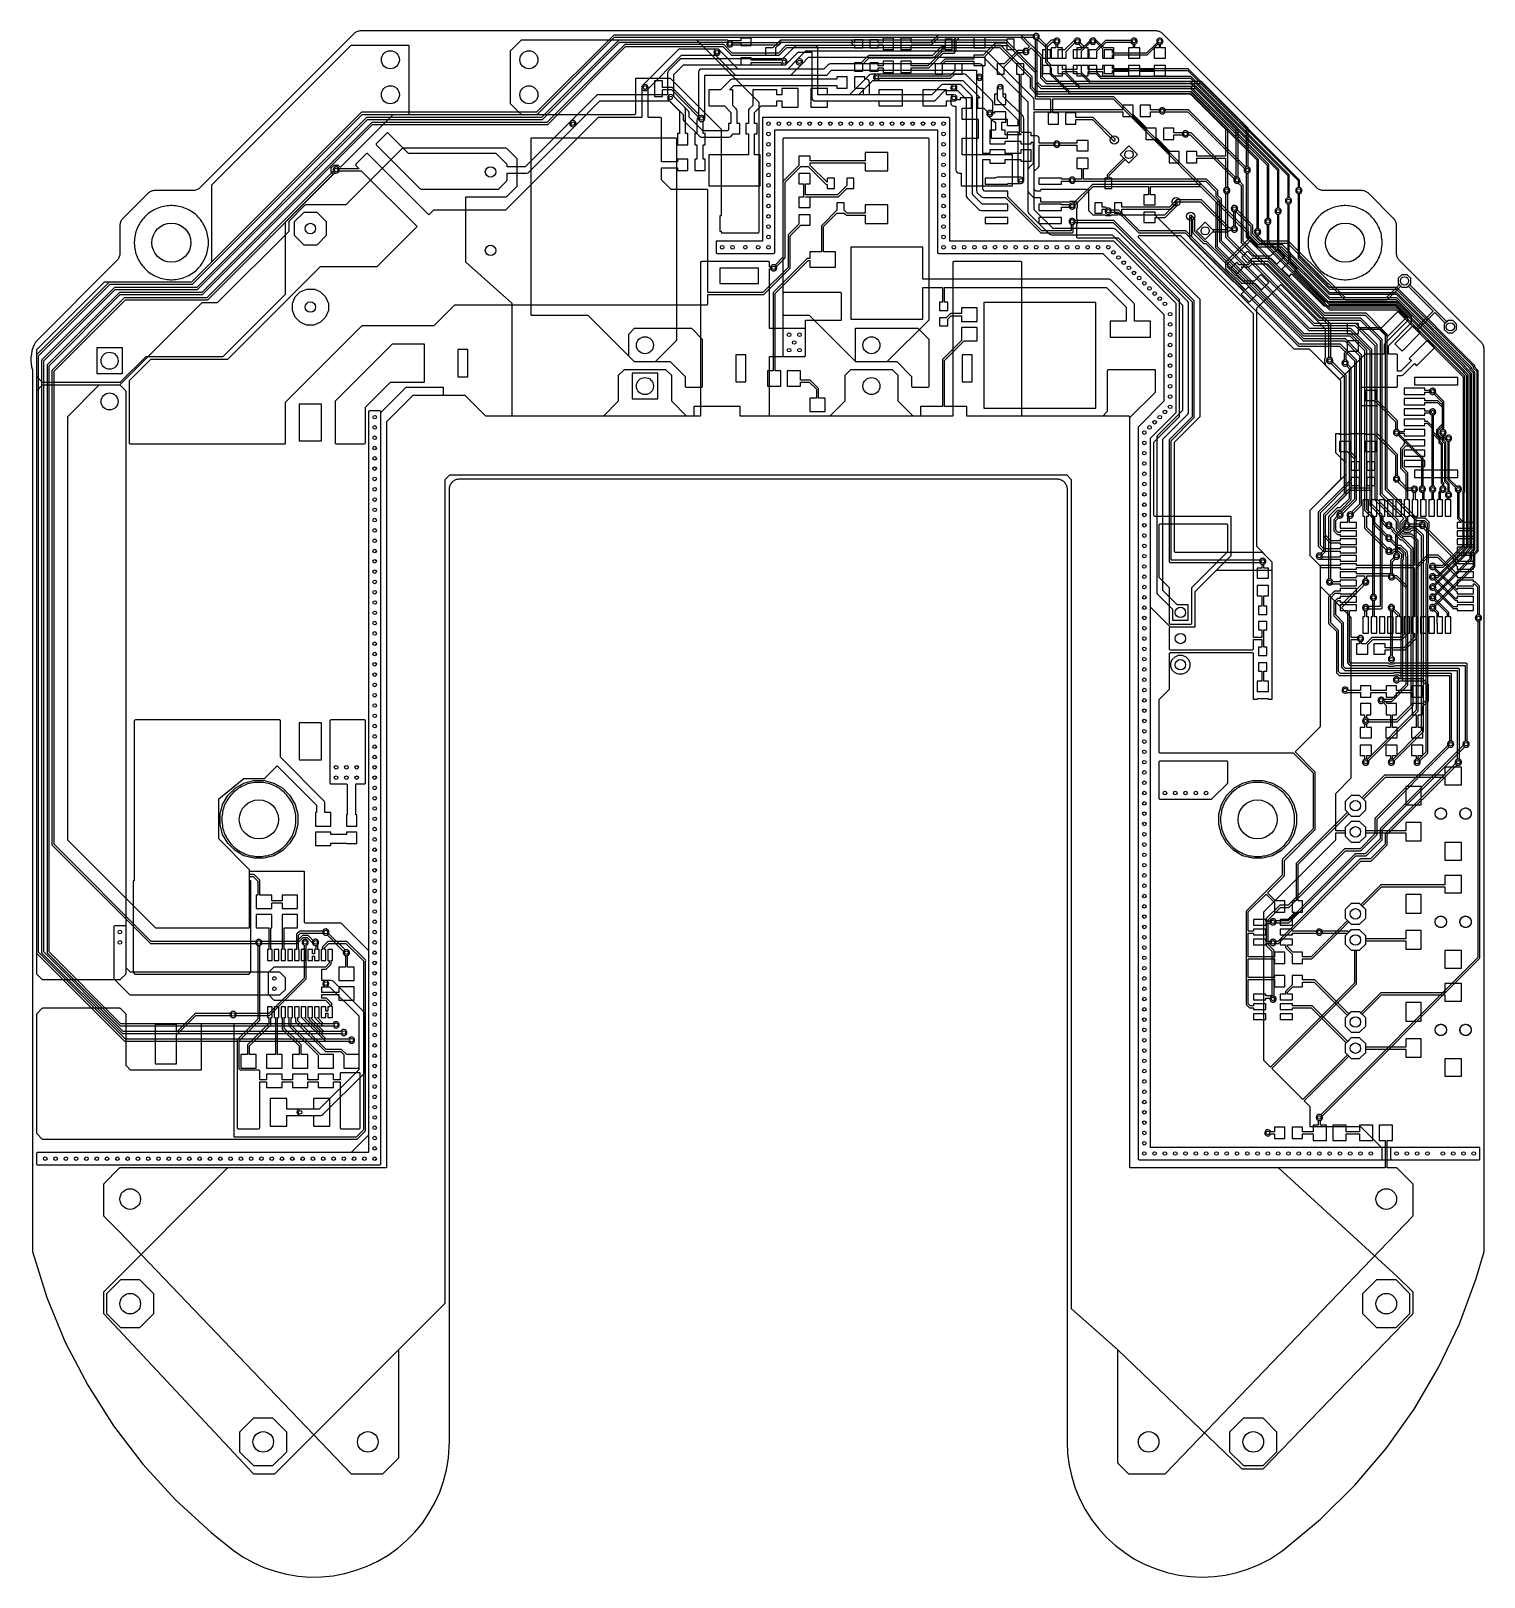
# Model space of a CAD drawing. Header units: millimetres. Extents: x -71 to 70, y -73 to 78.
import ezdxf

# ---------------------------------------------------------------- set-up
doc = ezdxf.new("R2010")
doc.units = ezdxf.units.MM

msp = doc.modelspace()

# ---------------------------------------------------------------- linework, layer by layer
at = {"layer": '16_copper'}
for points in [[(25.56, 77.08, 0.180113), (25.5, 77.1), (-14, 77.1, 0.198912), (-14.07, 77.07), (-21.54, 69.6), (-38.5, 69.6, 0.198912), (-38.57, 69.57), (-55.04, 53.1), (-63, 53.1, 0.198912), (-63.07, 53.07), (-70.07, 46.07, 0.198912), (-70.1, 46), (-70.1, -12, 0.198912), (-70.07, -12.07), (-61.57, -20.57, 0.198912), (-61.5, -20.6), (-39.78, -20.6, 0.949258), (-39.21, -20.43), (-39.22, -20.38, 0.68751), (-39.78, -20.4), (-61.46, -20.4), (-69.9, -11.96), (-69.9, 45.96), (-62.96, 52.9), (-55, 52.9, 0.198912), (-54.93, 52.93), (-38.46, 69.4), (-21.5, 69.4, 0.198912), (-21.43, 69.43), (-13.96, 76.9), (25.46, 76.9), (26.36, 76), (26.13, 75.77, 0.949263), (25.84, 75.24), (25.88, 75.22, 0.68751), (26.27, 75.63), (26.5, 75.86), (27.4, 74.96), (27.4, 73, 0.198912), (27.43, 72.93), (27.93, 72.43, 0.198912), (28, 72.4), (42.96, 72.4), (47.4, 67.96), (47.4, 64.28, 0.707194), (47.4, 63.72), (47.4, 57.5, 0.198912), (47.43, 57.43), (54.93, 49.93, 0.198912), (55, 49.9), (58.96, 49.9), (60.9, 47.96), (60.9, 33, 0.198912), (60.93, 32.93), (63.85, 30, 0.198912), (63.93, 29.98), (64.7, 29.98), (64.98, 29.7), (64.98, 29.3), (64.93, 29.26, 0.198912), (64.9, 29.19), (64.9, 25.85), (64.85, 25.81, 0.198912), (64.83, 25.74), (64.83, 7.47), (64.13, 6.77, 0.949263), (63.84, 6.24), (63.88, 6.22, 0.68751), (64.27, 6.63), (65, 7.35, 0.198912), (65.03, 7.43), (65.03, 25.7, 0.353531), (65.1, 25.81), (65.1, 29.15, 0.353531), (65.17, 29.26), (65.17, 29.74, 0.198912), (65.15, 29.81), (64.81, 30.15, 0.198912), (64.74, 30.18), (63.97, 30.18), (61.1, 33.04), (61.1, 48, 0.198912), (61.07, 48.07), (59.07, 50.07, 0.198912), (59, 50.1), (55.04, 50.1), (47.6, 57.54), (47.6, 63.72, 0.707194), (47.6, 64.28), (47.6, 68, 0.198912), (47.57, 68.07), (43.07, 72.57, 0.198912), (43, 72.6), (28.04, 72.6), (27.6, 73.04), (27.6, 75, 0.198912), (27.57, 75.07), (25.57, 77.07)], [(-40.18, -20.04, 1), (-40.32, -19.46), (-40.37, -19.47, 0.212719), (-40.53, -19.65), (-61.68, -19.65), (-69.4, -11.93), (-69.4, 45.46), (-62.46, 52.4), (-54.5, 52.4, 0.198912), (-54.43, 52.43), (-37.96, 68.9), (-21, 68.9, 0.198912), (-20.93, 68.93), (-13.46, 76.4), (-3.04, 76.4), (-3.02, 76.38), (-3.03, 76.37, 1), (-2.47, 76.13), (-2.47, 76.15), (2, 76.15, 0.198912), (2.07, 76.18), (2.29, 76.4), (23.96, 76.4), (26.9, 73.46), (26.9, 72.5, 0.198912), (26.93, 72.43), (27.43, 71.93, 0.198912), (27.5, 71.9), (42.46, 71.9), (46.4, 67.96), (46.4, 63.28, 0.949258), (46.57, 62.71), (46.62, 62.72), (46.63, 62.73), (46.9, 62.46), (46.9, 57, 0.198912), (46.93, 56.93), (54.43, 49.43, 0.198912), (54.5, 49.4), (58.46, 49.4), (60.4, 47.46), (60.4, 32.5, 0.198912), (60.43, 32.43), (62.7, 30.16, 0.038701), (62.69, 30.15), (62.35, 29.81, 0.198912), (62.33, 29.74), (62.33, 29.26, 0.198912), (62.35, 29.19), (62.69, 28.85, 0.198912), (62.76, 28.83), (63.24, 28.83, 0.198912), (63.31, 28.85), (63.48, 29.03), (63.83, 29.03), (64.4, 28.46), (64.4, 9.54), (61.63, 6.77, 0.949263), (61.34, 6.24), (61.38, 6.22, 0.68751), (61.77, 6.63), (64.57, 9.43, 0.198912), (64.6, 9.5), (64.6, 28.5, 0.198912), (64.57, 28.57), (63.95, 29.2, 0.198912), (63.88, 29.23), (63.44, 29.23, 0.198912), (63.37, 29.2), (63.2, 29.03), (62.8, 29.03), (62.53, 29.3), (62.53, 29.7), (62.8, 29.98), (62.93, 29.98, 0.668179), (63, 30.15), (60.6, 32.54), (60.6, 47.5, 0.198912), (60.57, 47.57), (58.57, 49.57, 0.198912), (58.5, 49.6), (54.54, 49.6), (47.1, 57.04), (47.1, 62.5, 0.198912), (47.07, 62.57), (46.77, 62.87, 0.445601), (46.6, 63.28), (46.6, 68, 0.198912), (46.57, 68.07), (42.57, 72.07, 0.198912), (42.5, 72.1), (27.54, 72.1), (27.1, 72.54), (27.1, 73.5, 0.198912), (27.07, 73.57), (24.07, 76.57, 0.198912), (24, 76.6), (2.25, 76.6, 0.198912), (2.18, 76.57), (1.96, 76.35), (-2.47, 76.35, 0.429816), (-2.87, 76.53), (-2.88, 76.52, 0.365079), (-3, 76.6), (-13.5, 76.6, 0.198912), (-13.57, 76.57), (-21.04, 69.1), (-38, 69.1, 0.198912), (-38.07, 69.07), (-54.54, 52.6), (-62.5, 52.6, 0.198912), (-62.57, 52.57), (-69.57, 45.57, 0.198912), (-69.6, 45.5), (-69.6, -11.97, 0.198912), (-69.57, -12.04), (-61.79, -19.82, 0.198912), (-61.72, -19.85), (-40.53, -19.85), (-40.53, -19.87), (-40.51, -19.91), (-40.48, -19.95), (-40.45, -19.98), (-40.41, -20.01), (-40.37, -20.03), (-40.32, -20.04), (-40.27, -20.05), (-40.23, -20.05)], [(29.55, 73.55), (30.95, 73.55), (30.95, 73.15), (32.05, 73.15), (32.05, 73.55), (33.45, 73.55), (33.45, 73.15), (34.55, 73.15), (34.55, 73.58), (35.95, 73.58), (35.95, 73.15), (37.05, 73.15), (37.05, 73.58), (38.45, 73.58), (38.45, 73.15), (39.55, 73.15), (39.55, 74.15), (38.45, 74.15), (38.45, 73.73), (37.05, 73.73), (37.05, 74.15), (35.95, 74.15), (35.95, 73.73), (34.55, 73.73), (34.55, 74.15), (33.45, 74.15), (33.45, 73.75), (32.05, 73.75), (32.05, 74.15), (30.95, 74.15), (30.95, 73.75), (29.55, 73.75), (29.55, 74.15), (28.49, 74.15), (28.1, 74.54), (28.1, 75.95, 0.198912), (28.07, 76.02), (27.27, 76.82, 0.949263), (26.74, 77.11), (26.72, 77.07, 0.68751), (27.13, 76.68), (27.9, 75.91), (27.9, 74.5, 0.198912), (27.93, 74.43), (28.45, 73.91), (28.45, 73.15), (29.55, 73.15)], [(29.55, 75.85), (29.1, 75.85), (29.1, 76.22, 0.949258), (28.93, 76.79), (28.88, 76.78, 0.68751), (28.9, 76.22), (28.9, 75.85), (28.45, 75.85), (28.45, 74.85), (29.55, 74.85)], [(32.05, 75.85), (31.6, 75.85), (31.6, 76, 0.198912), (31.57, 76.07), (31.27, 76.37, 0.949263), (30.74, 76.66), (30.72, 76.62, 0.68751), (31.13, 76.23), (31.4, 75.96), (31.4, 75.85), (30.95, 75.85), (30.95, 74.85), (32.05, 74.85)], [(34.55, 75.85), (33.61, 75.85), (32.9, 76.55, 0.379657), (32.79, 76.58), (32.78, 76.62, 1), (32.22, 76.38), (32.24, 76.34, 0.612803), (32.78, 76.38), (32.79, 76.42), (32.82, 76.42), (33.45, 75.79), (33.45, 74.85), (34.55, 74.85)], [(37.05, 75.85), (36.58, 75.85), (36.58, 76.21, 0.991751), (36.43, 76.79), (36.38, 76.78, 0.720235), (36.43, 76.21), (36.43, 75.85), (35.95, 75.85), (35.95, 74.85), (37.05, 74.85)], [(39.55, 75.85), (39.08, 75.85), (39.08, 76.21, 0.991751), (38.93, 76.79), (38.88, 76.78, 0.720235), (38.93, 76.21), (38.93, 75.85), (38.45, 75.85), (38.45, 74.85), (39.55, 74.85)], [(45.6, 68.01, 0.180079), (45.57, 68.07), (42.07, 71.57, 0.198912), (42, 71.6), (27.04, 71.6), (26.6, 72.04), (26.6, 73, 0.198912), (26.57, 73.07), (23.57, 76.07, 0.198912), (23.5, 76.1), (2.75, 76.1, 0.198912), (2.68, 76.07), (1.96, 75.35), (-2.52, 75.35), (-3.32, 76.15, 0.198912), (-3.39, 76.18), (-12.92, 76.18, 0.198912), (-12.99, 76.15), (-20.54, 68.6), (-37.5, 68.6, 0.198912), (-37.57, 68.57), (-54.04, 52.1), (-62, 52.1, 0.198912), (-62.07, 52.07), (-69.04, 45.1, 0.198912), (-69.07, 45.03), (-69.07, -11.97, 0.198912), (-69.04, -12.04), (-62.01, -19.07, 0.198912), (-61.94, -19.1), (-41.28, -19.1, 0.949258), (-40.71, -18.93), (-40.72, -18.88, 0.68751), (-41.28, -18.9), (-61.9, -18.9), (-68.87, -11.93), (-68.87, 44.99), (-61.96, 51.9), (-54, 51.9, 0.198912), (-53.93, 51.93), (-37.46, 68.4), (-20.5, 68.4, 0.198912), (-20.43, 68.43), (-12.88, 75.98), (-3.43, 75.98), (-2.63, 75.18, 0.198912), (-2.56, 75.15), (2, 75.15, 0.198912), (2.07, 75.18), (2.79, 75.9), (23.46, 75.9), (26.4, 72.96), (26.4, 72, 0.198912), (26.43, 71.93), (26.93, 71.43, 0.198912), (27, 71.4), (41.96, 71.4), (45.4, 67.96), (45.4, 65.35), (42.6, 65.35), (42.6, 65.8), (41.6, 65.8), (41.6, 64.7), (42.6, 64.7), (42.6, 65.15), (45.4, 65.15), (45.4, 62.28, 0.707194), (45.4, 61.72), (45.4, 57.5, 0.198912), (45.43, 57.43), (53.93, 48.93, 0.198912), (54, 48.9), (57.96, 48.9), (59.9, 46.96), (59.9, 32, 0.198912), (59.93, 31.93), (61.95, 29.91), (61.95, 29.11, 0.198912), (61.98, 29.04), (62.54, 28.48, 0.198912), (62.61, 28.45), (63.41, 28.45), (63.9, 27.96), (63.9, 11.54), (59.13, 6.77, 0.949263), (58.84, 6.24), (58.88, 6.22, 0.68751), (59.27, 6.63), (64.07, 11.43, 0.198912), (64.1, 11.5), (64.1, 28, 0.198912), (64.07, 28.07), (63.52, 28.62, 0.198912), (63.45, 28.65), (62.65, 28.65), (62.15, 29.15), (62.15, 29.95, 0.198912), (62.12, 30.02), (60.1, 32.04), (60.1, 47, 0.198912), (60.07, 47.07), (58.07, 49.07, 0.198912), (58, 49.1), (54.04, 49.1), (45.6, 57.54), (45.6, 61.72, 0.707194), (45.6, 62.28), (45.6, 68)], [(-10.98, 71.7, 0.178544), (-10.78, 71.78), (-7.44, 75.13), (-4, 75.13, 1), (-4, 75.74), (-7.57, 75.74, 0.198912), (-7.78, 75.65), (-11.22, 72.22), (-11.24, 72.18), (-11.27, 72.15), (-11.29, 72.11), (-11.3, 72.06), (-11.3, 72.02), (-11.3, 71.98), (-11.3, 71.93), (-11.29, 71.89), (-11.27, 71.85), (-11.24, 71.82), (-11.21, 71.78), (-11.18, 71.76), (-11.14, 71.73), (-11.1, 71.71), (-11.06, 71.7), (-11.02, 71.7)], [(26.8, 70.76, 0.188703), (26.72, 70.97), (22.22, 75.47, 0.198912), (22, 75.55), (4.75, 75.55, 0.198912), (4.53, 75.47), (3.78, 74.72, 1), (4.22, 74.28), (4.88, 74.95), (21.87, 74.95), (26.2, 70.62), (26.2, 60, 0.198912), (26.28, 59.78), (28.28, 57.78, 0.198912), (28.5, 57.7), (34.37, 57.7), (41.2, 50.87), (41.2, 40.63), (38.78, 38.22, 0.198912), (38.7, 38), (38.7, 23.04, 0.198912), (38.78, 22.82), (40.25, 21.36), (40.25, 20.29), (41.75, 20.29), (41.75, 21.79), (40.68, 21.79), (39.3, 23.17), (39.3, 37.87), (41.72, 40.28, 0.198912), (41.8, 40.5), (41.8, 51, 0.198912), (41.72, 51.22), (34.72, 58.22, 0.198912), (34.5, 58.3), (28.63, 58.3), (26.8, 60.13), (26.8, 69.65), (35.4, 69.65), (35.4, 69.2), (36.31, 69.2), (37.65, 67.86), (37.65, 66.95), (38.56, 66.95), (39.9, 65.61), (39.9, 64.7), (40.9, 64.7), (40.9, 65.8), (39.99, 65.8), (38.65, 67.14), (38.65, 68.05), (37.74, 68.05), (36.4, 69.39), (36.4, 70.3), (35.4, 70.3), (35.4, 69.85), (26.8, 69.85), (26.8, 70.75)], [(-2.84, 67.2, 0.188703), (-2.63, 67.28), (-2.42, 67.5), (-1.8, 67.5), (-1.8, 68.5), (-2.05, 68.5), (-2.05, 69.71, 0.198912), (-2.13, 69.92), (-2.48, 70.27), (-2.48, 71.78), (-2.79, 71.78), (-2.37, 72.2), (7.65, 72.2), (7.65, 71.95), (8.65, 71.95), (8.65, 73.05), (7.65, 73.05), (7.65, 72.8), (-2.5, 72.8, 0.198912), (-2.72, 72.72), (-3.65, 71.78), (-4.8, 71.78), (-4.8, 70.22), (-3.29, 70.22), (-2.65, 69.58), (-2.65, 68.5), (-2.9, 68.5), (-2.9, 67.88), (-2.98, 67.8), (-5.37, 67.8), (-6.7, 69.13), (-6.7, 69.5, 0.198912), (-6.78, 69.72), (-8.2, 71.13), (-8.2, 73.26), (-7.26, 74.2), (2.5, 74.2, 1), (2.5, 74.8), (-7.39, 74.8, 0.198912), (-7.61, 74.72), (-8.72, 73.61, 0.198912), (-8.8, 73.39), (-8.8, 71.3), (-15.5, 71.3, 0.198912), (-15.72, 71.22), (-18.22, 68.72, 1), (-17.78, 68.28), (-15.37, 70.7), (-8.63, 70.7), (-7.3, 69.37), (-7.3, 69, 0.198912), (-7.22, 68.78), (-5.72, 67.28, 0.198912), (-5.5, 67.2), (-2.85, 67.2)], [(-5.46, 68.7, 0.37152), (-5.2, 69), (-5.2, 73.2), (6.5, 73.2, 0.198912), (6.72, 73.28), (7.13, 73.7), (21.2, 73.7), (21.2, 73, 0.93523), (21.8, 72.96), (21.8, 73), (21.8, 74, 0.414214), (21.5, 74.3), (7, 74.3, 0.198912), (6.78, 74.22), (6.37, 73.8), (-5.5, 73.8, 0.414214), (-5.8, 73.5), (-5.8, 69), (-5.8, 68.96), (-5.79, 68.91), (-5.78, 68.87), (-5.76, 68.83), (-5.73, 68.8), (-5.7, 68.77), (-5.66, 68.74), (-5.63, 68.72), (-5.58, 68.71), (-5.54, 68.7), (-5.5, 68.7)], [(17.01, 70.7, 0.188703), (17.22, 70.78), (18.13, 71.7), (19, 71.7, 1), (19, 72.3), (18, 72.3, 0.198912), (17.78, 72.22), (16.87, 71.3), (10.8, 71.3), (10.8, 72.5, 0.414214), (10.5, 72.8), (10.35, 72.8), (10.35, 73.05), (9.35, 73.05), (9.35, 71.95), (10.2, 71.95), (10.2, 71.3), (6.72, 71.3), (6.72, 71.9), (5.12, 71.9), (5.12, 70.1), (6.72, 70.1), (6.72, 70.7), (17, 70.7)], [(22.54, 69.2, 0.37152), (22.8, 69.5), (22.8, 70.5, 0.198912), (22.72, 70.72), (20.22, 73.22, 0.198912), (20, 73.3), (11.5, 73.3, 0.93523), (11.46, 72.7), (11.5, 72.7), (19.87, 72.7), (21.57, 71), (21.3, 71), (21.3, 70), (21.92, 70), (22.2, 69.72), (22.2, 69.5), (22.2, 69.46), (22.21, 69.41), (22.22, 69.37), (22.24, 69.33), (22.27, 69.3), (22.3, 69.27), (22.34, 69.24), (22.37, 69.22), (22.42, 69.21), (22.46, 69.2), (22.5, 69.2)], [(25.8, 69.01, 0.188703), (25.72, 69.22), (23.8, 71.13), (23.8, 72, 1), (23.2, 72), (23.2, 71, 0.198912), (23.28, 70.78), (25.2, 68.87), (25.2, 68.3), (24.22, 68.3), (24.22, 68.9), (22.62, 68.9), (22.62, 67.1), (24.22, 67.1), (24.22, 67.7), (25.2, 67.7), (25.2, 63, 0.93523), (25.8, 62.96), (25.8, 63), (25.8, 69)], [(0.2, 65.46), (-0.35, 65.46), (-0.35, 67.5), (-0.1, 67.5), (-0.1, 68.5), (-0.35, 68.5), (-0.35, 69.58), (0.29, 70.22), (1.8, 70.22), (1.8, 70.7), (2.28, 70.7), (2.28, 70.1), (3.88, 70.1), (3.88, 71.9), (2.28, 71.9), (2.28, 71.3), (1.8, 71.3), (1.8, 71.78), (-0.52, 71.78), (-0.52, 70.27), (-0.87, 69.92, 0.198912), (-0.95, 69.71), (-0.95, 68.5), (-1.2, 68.5), (-1.2, 67.5), (-0.95, 67.5), (-0.95, 65.46), (-4.8, 65.46), (-4.8, 62.46), (0.2, 62.46)], [(19.3, 71, 1), (18.7, 71), (18.7, 70.5, 0.414214), (19, 70.2), (19.2, 70.2), (19.2, 64, 0.414214), (19.5, 63.7), (19.7, 63.7), (19.7, 62.46), (24.7, 62.46), (24.7, 65.46), (19.8, 65.46), (19.8, 67.1), (21.38, 67.1), (21.38, 68.9), (19.8, 68.9), (19.8, 70), (20.7, 70), (20.7, 71), (19.6, 71), (19.6, 70.8), (19.3, 70.8)], [(70.01, -32.1, 0.388032), (70.1, -32), (70.1, -31, 0.414214), (70, -30.9), (60.54, -30.9), (58.57, -28.93, 0.198912), (58.5, -28.9), (53.6, -28.9), (53.6, -27, 0.198912), (53.57, -26.93), (53.03, -26.39), (57.36, -22.05), (57.59, -22.27), (58.41, -22.27), (59, -21.68), (59, -20.86), (58.41, -20.27), (57.59, -20.27), (57, -20.86), (57, -21.68), (57.22, -21.91), (52.89, -26.24), (49.89, -23.25), (58.07, -15.07, 0.198912), (58.1, -15), (58.1, -11.77), (58.41, -11.77), (59, -11.18), (59, -10.36), (58.41, -9.77), (57.59, -9.77), (57.36, -9.99), (57.3, -9.93, 0.198912), (57.23, -9.9), (54.78, -9.9, 0.949258), (54.21, -10.07), (54.22, -10.12, 0.68751), (54.78, -10.1), (57.19, -10.1), (57.22, -10.13), (57, -10.36), (57, -11.18), (57.59, -11.77), (57.9, -11.77), (57.9, -14.96), (49.75, -23.11), (49.1, -22.46), (49.1, -8.04), (56.07, -1.07, 0.198912), (56.1, -1), (56.1, -0.37), (57, -0.37), (57, -0.68), (57.59, -1.27), (58.41, -1.27), (59, -0.68), (59, 0.14), (58.41, 0.73), (57.59, 0.73), (57, 0.14), (57, -0.17), (56.1, -0.17), (56.1, 3.46), (57.57, 4.93, 0.198912), (57.6, 5), (57.6, 18.4), (58.22, 18.4, 0.949258), (58.79, 18.57), (58.78, 18.62, 0.68751), (58.22, 18.6), (57.6, 18.6), (57.6, 20.5, 0.198912), (57.57, 20.57), (56.64, 21.5), (58.87, 23.73, 0.949263), (59.16, 24.26), (59.12, 24.28, 0.68751), (58.73, 23.87), (56.5, 21.64), (54.6, 23.54), (54.6, 25.5, 0.198912), (54.57, 25.57), (53.6, 26.54), (53.6, 30.96), (56.57, 33.93, 0.198912), (56.6, 34), (56.6, 43.5, 0.198912), (56.57, 43.57), (53.57, 46.57, 0.198912), (53.5, 46.6), (52.04, 46.6), (41.07, 57.57, 0.198912), (41, 57.6), (37, 57.6, 0.668179), (36.93, 57.43), (42.9, 51.46), (42.9, 40.04), (40.43, 37.57, 0.198912), (40.4, 37.5), (40.4, 27, 0.414214), (40.5, 26.9), (48.96, 26.9), (49.9, 25.96), (49.9, 25.1), (44.5, 25.1, 0.198912), (44.43, 25.07), (42.43, 23.07, 0.198912), (42.4, 23), (42.4, 19.6), (40.04, 19.6), (38.1, 21.54), (38.1, 37.96), (40.57, 40.43, 0.198912), (40.6, 40.5), (40.6, 51, 0.198912), (40.57, 51.07), (34.57, 57.07, 0.198912), (34.5, 57.1), (18.6, 57.1), (18.6, 69, 0.414214), (18.5, 69.1), (0.5, 69.1, 0.414214), (0.4, 69), (0.4, 57.1), (-4, 57.1, 0.414214), (-4.1, 57), (-4.1, 56, 0.414214), (-4, 55.9), (1.5, 55.9, 0.414214), (1.6, 56), (1.6, 67.9), (17.4, 67.9), (17.4, 56, 0.414214), (17.5, 55.9), (33.46, 55.9), (39.4, 49.96), (39.4, 41.54), (36.93, 39.07, 0.198912), (36.9, 39), (36.9, -32, 0.414214), (37, -32.1), (70, -32.1)], [(38.1, 69.65), (38.97, 69.65, 0.949258), (39.54, 69.82), (39.53, 69.87, 0.68751), (38.97, 69.85), (38.1, 69.85), (38.1, 70.3), (37.1, 70.3), (37.1, 69.2), (38.1, 69.2)], [(40.35, 67.4), (41.22, 67.4, 0.949258), (41.79, 67.57), (41.78, 67.62, 0.68751), (41.22, 67.6), (40.35, 67.6), (40.35, 68.05), (39.35, 68.05), (39.35, 66.95), (40.35, 66.95)], [(-46.99, -62.6, 0.180079), (-46.93, -62.57), (-30.43, -46.07, 0.198912), (-30.4, -46), (-30.4, 33.96), (-29.96, 34.4), (29.96, 34.4), (30.4, 33.96), (30.4, -46.5, 0.214226), (30.43, -46.57), (34.93, -50.57), (46.93, -62.07, 0.193387), (47, -62.1), (49, -62.1, 0.203321), (49.07, -62.07), (63.57, -47.07, 0.194511), (63.6, -47), (63.6, -45, 0.198912), (63.57, -44.93), (62.07, -43.43, 0.011357), (62.07, -43.43), (50.57, -32.93, 0.187133), (50.5, -32.9), (36.1, -32.9), (36.1, 40, 0.414214), (36, 40.1), (25.6, 40.1), (25.6, 55, 0.414214), (25.5, 55.1), (19, 55.1, 0.414214), (18.9, 55), (18.9, 40.1), (1.1, 40.1), (1.1, 45.9), (4.5, 45.9, 0.414214), (4.6, 46), (4.6, 48.5, 0.414214), (4.5, 48.6), (1.1, 48.6), (1.1, 54.4), (1.22, 54.4, 0.949258), (1.79, 54.57), (1.78, 54.62, 0.68751), (1.22, 54.6), (1.1, 54.6), (1.1, 55, 0.414214), (1, 55.1), (-5.5, 55.1, 0.414214), (-5.6, 55), (-5.6, 40.1), (-23.9, 40.1), (-23.9, 51, 0.214226), (-23.93, 51.07), (-28.4, 55.04), (-28.4, 61.4), (-24.5, 61.4, 0.198912), (-24.43, 61.43), (-23.43, 62.43, 0.198912), (-23.4, 62.5), (-23.4, 65, 0.198912), (-23.43, 65.07), (-24.43, 66.07, 0.198912), (-24.5, 66.1), (-34.5, 66.1, 0.198912), (-34.57, 66.07), (-40.04, 60.6), (-43.97, 60.6, 0.198912), (-44.04, 60.57), (-45.57, 59.04, 0.198912), (-45.6, 58.97), (-45.6, 58.04), (-52.54, 51.1), (-54, 51.1, 0.198912), (-54.07, 51.07), (-62.04, 43.1), (-64, 43.1, 0.198912), (-64.07, 43.07), (-67.07, 40.07, 0.198912), (-67.1, 40), (-67.1, -1, 0.198912), (-67.07, -1.07), (-58.57, -9.57, 0.198912), (-58.5, -9.6), (-49.5, -9.6, 0.414214), (-49.4, -9.5), (-49.4, -4.1), (-44.1, -4.1), (-44.1, -9, 0.414214), (-44, -9.1), (-40.54, -9.1), (-37.85, -11.79), (-37.85, -29.71), (-39.54, -31.4), (-70, -31.4, 0.414214), (-70.1, -31.5), (-70.1, -32.5, 0.414214), (-70, -32.6), (-36.75, -32.6, 0.414214), (-36.65, -32.5), (-36.65, 40.46), (-34.21, 42.9), (-30.6, 42.9), (-30.6, 42.1), (-33.5, 42.1, 0.198912), (-33.57, 42.07), (-36.07, 39.57, 0.198912), (-36.1, 39.5), (-36.1, -32.9), (-51.5, -32.9, 0.198912), (-51.57, -32.93), (-63.57, -44.93, 0.198912), (-63.6, -45), (-63.6, -47, 0.190265), (-63.57, -47.07), (-49.07, -62.57, 0.207589), (-49, -62.6), (-47, -62.6)], [(-9.99, 45.4, 0.180079), (-9.93, 45.43), (-7.93, 47.43, 0.198912), (-7.9, 47.5), (-7.9, 67, 0.414214), (-8, 67.1), (-22, 67.1, 0.414214), (-22.1, 67), (-22.1, 50, 0.414214), (-22, 49.9), (-16.54, 49.9), (-12.07, 45.43, 0.198912), (-12, 45.4), (-10, 45.4)], [(12.51, 45.4, 0.180079), (12.57, 45.43), (16.57, 49.43, 0.198912), (16.6, 49.5), (16.6, 67, 0.414214), (16.5, 67.1), (2.5, 67.1, 0.414214), (2.4, 67), (2.4, 50, 0.414214), (2.5, 49.9), (4.96, 49.9), (9.43, 45.43, 0.198912), (9.5, 45.4), (12.5, 45.4)], [(32.05, 66.85), (30.95, 66.85), (30.95, 66.6), (29.28, 66.6, 0.949258), (28.71, 66.43), (28.72, 66.38, 0.68751), (29.28, 66.4), (30.95, 66.4), (30.95, 65.85), (32.05, 65.85)], [(44.44, 61.92), (44.44, 61.49, 0.198912), (44.47, 61.42), (44.81, 61.08), (44.81, 57.09, 0.198912), (44.84, 57.02), (53.43, 48.43, 0.198912), (53.5, 48.4), (57.49, 48.4), (59.4, 46.49), (59.4, 31.5, 0.198912), (59.43, 31.43), (60.4, 30.46), (60.4, 21.6), (59.28, 21.6, 0.949258), (58.71, 21.43), (58.72, 21.38, 0.68751), (59.28, 21.4), (60.5, 21.4, 0.414214), (60.6, 21.5), (60.6, 30.5, 0.198912), (60.57, 30.57), (59.6, 31.54), (59.6, 46.53, 0.198912), (59.57, 46.6), (57.6, 48.57, 0.198912), (57.53, 48.6), (53.54, 48.6), (45.01, 57.13), (45.01, 61.12, 0.198912), (44.98, 61.19), (44.64, 61.53), (44.64, 61.96, 0.198912), (44.61, 62.03), (43.57, 63.07, 0.198912), (43.5, 63.1), (31.6, 63.1), (31.6, 64.15), (32.05, 64.15), (32.05, 65.15), (30.95, 65.15), (30.95, 64.15), (31.4, 64.15), (31.4, 63.1), (30.78, 63.1, 0.949258), (30.21, 62.93), (30.22, 62.88, 0.68751), (30.78, 62.9), (43.46, 62.9)], [(-48.43, -11.29, 0.254132), (-48.22, -11.1), (-44.81, -11.1, 0.198912), (-44.74, -11.07), (-44.2, -10.53), (-43.8, -10.53), (-43.3, -11.03), (-43.29, -11.07, 1), (-42.71, -10.93), (-42.72, -10.88, 0.569443), (-43.23, -10.81), (-43.69, -10.35, 0.198912), (-43.76, -10.33), (-44.24, -10.33, 0.198912), (-44.31, -10.35), (-44.85, -10.9), (-48.22, -10.9, 0.707194), (-48.78, -10.9), (-58.96, -10.9), (-68.4, -1.46), (-68.4, 44.46), (-61.46, 51.4), (-53.5, 51.4, 0.198912), (-53.43, 51.43), (-41.13, 63.73, 0.949263), (-40.84, 64.26), (-40.88, 64.28, 0.68751), (-41.27, 63.87), (-53.54, 51.6), (-61.5, 51.6, 0.198912), (-61.57, 51.57), (-68.57, 44.57, 0.198912), (-68.6, 44.5), (-68.6, -1.5, 0.198912), (-68.57, -1.57), (-59.07, -11.07, 0.198912), (-59, -11.1), (-48.78, -11.1), (-48.78, -11.12), (-48.76, -11.16), (-48.73, -11.2), (-48.7, -11.23), (-48.66, -11.26), (-48.62, -11.28), (-48.57, -11.29), (-48.52, -11.3), (-48.48, -11.3)], [(32.49, 62.6, 0.180079), (32.43, 62.57), (30.63, 60.77, 0.949263), (30.34, 60.24), (30.38, 60.22, 0.68751), (30.77, 60.63), (32.54, 62.4), (37.9, 62.4), (37.9, 61.6), (37.45, 61.6), (37.45, 60.6), (38.55, 60.6), (38.55, 61.6), (38.1, 61.6), (38.1, 62.4), (42.96, 62.4), (44.44, 60.92), (44.44, 58.01, 0.071595), (44.41, 57.99), (44.41, 57.98, 0.116159), (44.4, 57.93), (44.4, 56.5, 0.198912), (44.43, 56.43), (52.93, 47.93, 0.198912), (53, 47.9), (57.46, 47.9), (58.9, 46.46), (58.9, 31, 0.198912), (58.93, 30.93), (59.65, 30.21), (59.65, 22.78, 0.949258), (59.82, 22.21), (59.87, 22.22, 0.68751), (59.85, 22.78), (59.85, 30.25, 0.198912), (59.82, 30.32), (59.1, 31.04), (59.1, 46.5, 0.198912), (59.07, 46.57), (57.57, 48.07, 0.198912), (57.5, 48.1), (53.04, 48.1), (44.6, 56.54), (44.6, 57.89, 0.230005), (44.64, 57.97), (44.64, 60.96, 0.198912), (44.61, 61.03), (43.07, 62.57, 0.198912), (43, 62.6), (32.5, 62.6)], [(65.57, 21.21, 0.504319), (65.76, 21.65), (69.58, 25.47, 0.198912), (69.6, 25.53), (69.6, 26.66), (69.9, 26.96, 0.198912), (69.92, 27.01), (69.92, 44.49, 0.198912), (69.9, 44.54), (69.6, 44.84), (69.6, 44.98, 0.198912), (69.58, 45.03), (62.05, 52.55, 0.198912), (62, 52.58), (55.53, 52.58), (52.58, 55.53), (52.58, 61.71, 0.991751), (52.43, 62.29), (52.38, 62.28, 0.720235), (52.43, 61.71), (52.43, 55.5, 0.198912), (52.45, 55.45), (55.45, 52.45, 0.198912), (55.5, 52.43), (61.97, 52.43), (69.45, 44.94), (69.45, 44.81, 0.198912), (69.47, 44.76), (69.78, 44.46), (69.78, 27.04), (69.47, 26.74, 0.198912), (69.45, 26.69), (69.45, 25.56), (65.65, 21.76), (65.62, 21.78), (65.57, 21.79), (65.52, 21.8), (65.48, 21.8), (65.43, 21.79), (65.38, 21.78), (65.34, 21.76), (65.3, 21.73), (65.27, 21.7), (65.24, 21.66), (65.22, 21.62), (65.21, 21.57), (65.2, 21.52), (65.2, 21.48), (65.21, 21.43), (65.22, 21.38), (65.24, 21.34), (65.27, 21.3), (65.3, 21.27), (65.34, 21.24), (65.38, 21.22), (65.43, 21.21), (65.48, 21.2), (65.52, 21.2)], [(56.57, 30.21, 0.477168), (56.77, 30.63), (58.07, 31.93, 0.198912), (58.1, 32), (58.1, 45.5, 0.198912), (58.07, 45.57), (56.57, 47.07, 0.198912), (56.5, 47.1), (52.54, 47.1), (41.57, 58.07, 0.198912), (41.5, 58.1), (37.04, 58.1), (35.07, 60.07, 0.198912), (35, 60.1), (34.28, 60.1, 0.949258), (33.71, 59.93), (33.72, 59.88, 0.68751), (34.28, 59.9), (34.96, 59.9), (36.93, 57.93, 0.198912), (37, 57.9), (41.46, 57.9), (52.43, 46.93, 0.198912), (52.5, 46.9), (56.46, 46.9), (57.9, 45.46), (57.9, 32.04), (56.63, 30.77), (56.62, 30.78), (56.57, 30.79), (56.52, 30.8), (56.48, 30.8), (56.43, 30.79), (56.38, 30.78), (56.34, 30.76), (56.3, 30.73), (56.27, 30.7), (56.24, 30.66), (56.22, 30.62), (56.21, 30.57), (56.2, 30.52), (56.2, 30.48), (56.21, 30.43), (56.22, 30.38), (56.24, 30.34), (56.27, 30.3), (56.3, 30.27), (56.34, 30.24), (56.38, 30.22), (56.43, 30.21), (56.48, 30.2), (56.52, 30.2)], [(38.55, 59.4), (39.5, 59.4, 0.198912), (39.57, 59.43), (40.66, 60.52, 0.198912), (40.69, 60.59), (40.69, 60.91, 1), (40.49, 60.91), (40.49, 60.63), (39.46, 59.6), (38.55, 59.6), (38.55, 59.9), (37.45, 59.9), (37.45, 58.9), (38.55, 58.9)], [(46.32, 57.96, 0.746976), (46.35, 58.53), (46.35, 59.97, 0.949258), (46.18, 60.54), (46.13, 60.53, 0.68751), (46.15, 59.97), (46.15, 58.53), (46.13, 58.53), (46.09, 58.51), (46.05, 58.48), (46.02, 58.45), (45.99, 58.41), (45.97, 58.37), (45.96, 58.32), (45.95, 58.27), (45.95, 58.23), (45.96, 58.18), (45.97, 58.13), (45.99, 58.09), (46.02, 58.05), (46.05, 58.02), (46.09, 57.99), (46.13, 57.97), (46.18, 57.96), (46.23, 57.95), (46.27, 57.95)], [(65.57, 23.21, 0.504319), (65.76, 23.65), (68.6, 26.5, 0.231205), (68.62, 26.56), (68.93, 26.86, 0.231205), (68.95, 26.92), (69.25, 27.23, 0.198912), (69.28, 27.28), (69.28, 44.22, 0.198912), (69.25, 44.27), (68.95, 44.58, 0.231205), (68.93, 44.64), (68.62, 44.94, 0.231205), (68.6, 45), (62.05, 51.55, 0.198912), (62, 51.58), (55.53, 51.58), (50.58, 56.53), (50.58, 59.71, 0.991751), (50.43, 60.29), (50.38, 60.28, 0.720235), (50.43, 59.71), (50.43, 56.5, 0.198912), (50.45, 56.45), (55.45, 51.45, 0.198912), (55.5, 51.43), (61.97, 51.43), (68.48, 44.92, 0.102089), (68.48, 44.88), (68.49, 44.87, 0.063169), (68.5, 44.86), (68.8, 44.55, 0.102089), (68.81, 44.51), (68.81, 44.51, 0.063169), (68.82, 44.49), (69.12, 44.19), (69.12, 27.31), (68.82, 27.01, 0.072354), (68.81, 26.99), (68.81, 26.98, 0.095592), (68.8, 26.95), (68.5, 26.64, 0.072354), (68.48, 26.63), (68.48, 26.62, 0.095592), (68.48, 26.58), (65.65, 23.76), (65.62, 23.78), (65.57, 23.79), (65.52, 23.8), (65.48, 23.8), (65.43, 23.79), (65.38, 23.78), (65.34, 23.76), (65.3, 23.73), (65.27, 23.7), (65.24, 23.66), (65.22, 23.62), (65.21, 23.57), (65.2, 23.52), (65.2, 23.48), (65.21, 23.43), (65.22, 23.38), (65.24, 23.34), (65.27, 23.3), (65.3, 23.27), (65.34, 23.24), (65.38, 23.22), (65.43, 23.21), (65.48, 23.2), (65.52, 23.2)], [(65.57, 22.21, 0.504319), (65.76, 22.65), (69.25, 26.15, 0.198912), (69.28, 26.2), (69.28, 26.79), (69.58, 27.09, 0.198912), (69.6, 27.15), (69.6, 44.35, 0.198912), (69.58, 44.41), (69.28, 44.71), (69.28, 44.8, 0.198912), (69.25, 44.85), (62.05, 52.05, 0.198912), (62, 52.08), (55.53, 52.08), (51.58, 56.03), (51.58, 60.71, 0.991751), (51.43, 61.29), (51.38, 61.28, 0.720235), (51.43, 60.71), (51.43, 56, 0.198912), (51.45, 55.95), (55.45, 51.95, 0.198912), (55.5, 51.93), (61.97, 51.93), (69.12, 44.77), (69.12, 44.68, 0.198912), (69.15, 44.63), (69.45, 44.32), (69.45, 27.18), (69.15, 26.87, 0.198912), (69.12, 26.82), (69.12, 26.23), (65.65, 22.76), (65.62, 22.78), (65.57, 22.79), (65.52, 22.8), (65.48, 22.8), (65.43, 22.79), (65.38, 22.78), (65.34, 22.76), (65.3, 22.73), (65.27, 22.7), (65.24, 22.66), (65.22, 22.62), (65.21, 22.57), (65.2, 22.52), (65.2, 22.48), (65.21, 22.43), (65.22, 22.38), (65.24, 22.34), (65.27, 22.3), (65.3, 22.27), (65.34, 22.24), (65.38, 22.22), (65.43, 22.21), (65.48, 22.2), (65.52, 22.2)], [(49.07, 25.71, 1), (48.93, 26.29), (48.88, 26.28, 0.212719), (48.72, 26.1), (40.1, 26.1), (40.1, 37.71), (42.32, 39.93, 0.198912), (42.35, 40), (42.35, 51.25, 0.198912), (42.32, 51.32), (34.57, 59.07, 0.198912), (34.5, 59.1), (30.78, 59.1, 0.949258), (30.21, 58.93), (30.22, 58.88, 0.68751), (30.78, 58.9), (34.46, 58.9), (42.15, 51.21), (42.15, 40.04), (39.93, 37.82, 0.198912), (39.9, 37.75), (39.9, 26, 0.414214), (40, 25.9), (48.72, 25.9), (48.72, 25.88), (48.74, 25.84), (48.77, 25.8), (48.8, 25.77), (48.84, 25.74), (48.88, 25.72), (48.93, 25.71), (48.98, 25.7), (49.02, 25.7)], [(52.9, 47.42, 0.180113), (52.96, 47.4), (56.96, 47.4), (58.4, 45.96), (58.4, 31.54), (57.63, 30.77, 0.949263), (57.34, 30.24), (57.38, 30.22, 0.68751), (57.77, 30.63), (58.57, 31.43, 0.198912), (58.6, 31.5), (58.6, 46, 0.198912), (58.57, 46.07), (57.07, 47.57, 0.198912), (57, 47.6), (53, 47.6), (45.07, 55.53, 0.191658), (45.02, 55.59), (43.57, 57.03, 0.198912), (43.5, 57.06), (43.34, 57.06), (42.39, 58.01), (42.39, 59.21, 0.198912), (42.36, 59.28), (42.07, 59.57, 1), (41.93, 59.43), (42.19, 59.17), (42.19, 57.97, 0.198912), (42.22, 57.9), (43.23, 56.89, 0.198912), (43.3, 56.86), (43.46, 56.86), (52.89, 47.43)], [(65.57, 24.21, 0.277564), (65.79, 24.43), (66, 24.43, 0.198912), (66.05, 24.45), (68.55, 26.95, 0.231205), (68.58, 27.01), (68.93, 27.36, 0.198912), (68.95, 27.42), (68.95, 44.08, 0.198912), (68.93, 44.14), (68.62, 44.44, 0.231205), (68.6, 44.5), (62.05, 51.05, 0.198912), (62, 51.08), (55.53, 51.08), (49.58, 57.03), (49.58, 58.71, 0.991751), (49.43, 59.29), (49.38, 59.28, 0.720235), (49.43, 58.71), (49.43, 57, 0.198912), (49.45, 56.95), (55.45, 50.95, 0.198912), (55.5, 50.93), (61.97, 50.93), (68.48, 44.42, 0.102089), (68.48, 44.38), (68.49, 44.37, 0.063169), (68.5, 44.36), (68.8, 44.05), (68.8, 27.45), (68.45, 27.09, 0.072354), (68.43, 27.08), (68.43, 27.07, 0.095592), (68.42, 27.03), (65.97, 24.58), (65.79, 24.58), (65.78, 24.62), (65.76, 24.66), (65.73, 24.7), (65.7, 24.73), (65.66, 24.76), (65.62, 24.78), (65.57, 24.79), (65.52, 24.8), (65.48, 24.8), (65.43, 24.79), (65.38, 24.78), (65.34, 24.76), (65.3, 24.73), (65.27, 24.7), (65.24, 24.66), (65.22, 24.62), (65.21, 24.57), (65.2, 24.52), (65.2, 24.48), (65.21, 24.43), (65.22, 24.38), (65.24, 24.34), (65.27, 24.3), (65.3, 24.27), (65.34, 24.24), (65.38, 24.22), (65.43, 24.21), (65.48, 24.2), (65.52, 24.2)], [(65.57, 25.21, 0.277564), (65.79, 25.43), (66.5, 25.43, 0.198912), (66.55, 25.45), (68.55, 27.45, 0.198912), (68.58, 27.5), (68.58, 32.69, 0.32908), (68.62, 32.77), (68.62, 43.95, 0.198912), (68.6, 44), (62.05, 50.55, 0.198912), (62, 50.58), (55.53, 50.58), (48.58, 57.53), (48.58, 57.71, 0.991751), (48.43, 58.29), (48.38, 58.28, 0.720235), (48.43, 57.71), (48.43, 57.5, 0.198912), (48.45, 57.45), (55.45, 50.45, 0.198912), (55.5, 50.43), (61.97, 50.43), (68.48, 43.92), (68.48, 32.8), (68.45, 32.78, 0.198912), (68.42, 32.72), (68.42, 27.53), (66.47, 25.58), (65.79, 25.58), (65.78, 25.62), (65.76, 25.66), (65.73, 25.7), (65.7, 25.73), (65.66, 25.76), (65.62, 25.78), (65.57, 25.79), (65.52, 25.8), (65.48, 25.8), (65.43, 25.79), (65.38, 25.78), (65.34, 25.76), (65.3, 25.73), (65.27, 25.7), (65.24, 25.66), (65.22, 25.62), (65.21, 25.57), (65.2, 25.52), (65.2, 25.48), (65.21, 25.43), (65.22, 25.38), (65.24, 25.34), (65.27, 25.3), (65.3, 25.27), (65.34, 25.24), (65.38, 25.22), (65.43, 25.21), (65.48, 25.2), (65.52, 25.2)], [(54.57, 26.21, 0.477168), (54.77, 26.63), (55.07, 26.93, 0.198912), (55.1, 27), (55.1, 30.46), (57.07, 32.43, 0.198912), (57.1, 32.5), (57.1, 44, 0.198912), (57.07, 44.07), (55.77, 45.37, 0.949263), (55.24, 45.66), (55.22, 45.62, 0.68751), (55.63, 45.23), (56.9, 43.96), (56.9, 32.54), (54.93, 30.57, 0.198912), (54.9, 30.5), (54.9, 27.04), (54.63, 26.77), (54.62, 26.78), (54.57, 26.79), (54.52, 26.8), (54.48, 26.8), (54.43, 26.79), (54.38, 26.78), (54.34, 26.76), (54.3, 26.73), (54.27, 26.7), (54.24, 26.66), (54.22, 26.62), (54.21, 26.57), (54.2, 26.52), (54.2, 26.48), (54.21, 26.43), (54.22, 26.38), (54.24, 26.34), (54.27, 26.3), (54.3, 26.27), (54.34, 26.24), (54.38, 26.22), (54.43, 26.21), (54.48, 26.2), (54.52, 26.2)], [(57.58, 31.97, 0.180113), (57.6, 32.03), (57.6, 44.75, 0.198912), (57.57, 44.82), (57.27, 45.12, 0.949263), (56.74, 45.41), (56.72, 45.37, 0.68751), (57.13, 44.98), (57.4, 44.71), (57.4, 32.07), (56.5, 31.18), (56.26, 31.18, 0.198912), (56.19, 31.15), (55.43, 30.38, 0.198912), (55.4, 30.31), (55.4, 24.28, 0.949258), (55.57, 23.71), (55.62, 23.72, 0.68751), (55.6, 24.28), (55.6, 30.27), (56.3, 30.97), (56.54, 30.97, 0.198912), (56.62, 31), (57.57, 31.96)], [(66.57, 32.71, 0.781643), (66.58, 33.29), (66.58, 33.58, 0.198912), (66.55, 33.63), (66.47, 33.71), (66.47, 37.36, 0.198912), (66.45, 37.42), (66.25, 37.62), (66.25, 38.05, 0.198912), (66.23, 38.1), (66.03, 38.3), (66.03, 38.7), (66.55, 39.22, 0.198912), (66.58, 39.28), (66.58, 41.5, 0.198912), (66.55, 41.55), (65.76, 42.35, 0.99175), (65.24, 42.66), (65.22, 42.62, 0.720231), (65.65, 42.24), (66.42, 41.47), (66.42, 39.31), (65.9, 38.78, 0.198912), (65.88, 38.73), (65.88, 38.27, 0.198912), (65.9, 38.22), (66.1, 38.02), (66.1, 37.59, 0.198912), (66.12, 37.54), (66.32, 37.33), (66.32, 33.68, 0.198912), (66.34, 33.63), (66.42, 33.55), (66.42, 33.29), (66.38, 33.28), (66.34, 33.26), (66.3, 33.23), (66.27, 33.2), (66.24, 33.16), (66.22, 33.12), (66.21, 33.07), (66.2, 33.02), (66.2, 32.98), (66.21, 32.93), (66.22, 32.88), (66.24, 32.84), (66.27, 32.8), (66.3, 32.77), (66.34, 32.74), (66.38, 32.72), (66.43, 32.71), (66.48, 32.7), (66.52, 32.7)], [(65.57, 32.71, 0.781643), (65.58, 33.29), (65.58, 40.21, 0.991751), (65.43, 40.79), (65.38, 40.78, 0.720235), (65.42, 40.21), (65.42, 33.29), (65.38, 33.28), (65.34, 33.26), (65.3, 33.23), (65.27, 33.2), (65.24, 33.16), (65.22, 33.12), (65.21, 33.07), (65.2, 33.02), (65.2, 32.98), (65.21, 32.93), (65.22, 32.88), (65.24, 32.84), (65.27, 32.8), (65.3, 32.77), (65.34, 32.74), (65.38, 32.72), (65.43, 32.71), (65.48, 32.7), (65.52, 32.7)], [(64.57, 32.71, 0.781643), (64.58, 33.29), (64.58, 36, 0.198912), (64.55, 36.05), (62.26, 38.35, 0.99175), (61.74, 38.66), (61.72, 38.62, 0.720231), (62.15, 38.24), (64.42, 35.97), (64.42, 33.29), (64.38, 33.28), (64.34, 33.26), (64.3, 33.23), (64.27, 33.2), (64.24, 33.16), (64.22, 33.12), (64.21, 33.07), (64.2, 33.02), (64.2, 32.98), (64.21, 32.93), (64.22, 32.88), (64.24, 32.84), (64.27, 32.8), (64.3, 32.77), (64.34, 32.74), (64.38, 32.72), (64.43, 32.71), (64.48, 32.7), (64.52, 32.7)], [(67.12, 32.16, 0.726544), (67.16, 32.73), (67.12, 32.74, 0.09351), (67.12, 32.77), (67.12, 33.49, 0.198912), (67.1, 33.54), (66.8, 33.85), (66.8, 37.5, 0.198912), (66.78, 37.55), (66.57, 37.76), (66.57, 38.17, 0.139043), (66.58, 38.21), (66.62, 38.22, 1), (66.38, 38.78), (66.34, 38.76, 0.612803), (66.38, 38.22), (66.42, 38.21, 0.095165), (66.42, 38.18), (66.42, 37.72, 0.198912), (66.44, 37.67), (66.65, 37.47), (66.65, 33.82, 0.198912), (66.67, 33.76), (66.98, 33.46), (66.98, 32.79, 0.14328), (66.97, 32.74), (66.93, 32.73), (66.89, 32.71), (66.85, 32.68), (66.82, 32.65), (66.79, 32.61), (66.77, 32.57), (66.76, 32.52), (66.75, 32.48), (66.75, 32.43), (66.76, 32.38), (66.77, 32.34), (66.79, 32.29), (66.82, 32.26), (66.85, 32.22), (66.89, 32.2), (66.93, 32.17), (66.98, 32.16), (67.02, 32.15), (67.07, 32.15)], [(68.07, 32.71, 1), (67.93, 33.29), (67.88, 33.28), (67.85, 33.26), (67.12, 33.98), (67.12, 37.66, 0.991751), (66.98, 38.24), (66.93, 38.23, 0.720235), (66.97, 37.66), (66.97, 33.95, 0.198912), (66.99, 33.9), (67.74, 33.15), (67.72, 33.12), (67.71, 33.07), (67.7, 33.02), (67.7, 32.98), (67.71, 32.93), (67.72, 32.88), (67.74, 32.84), (67.77, 32.8), (67.8, 32.77), (67.84, 32.74), (67.88, 32.72), (67.93, 32.71), (67.98, 32.7), (68.02, 32.7)], [(63.8, 32.71, 1), (63.65, 33.29), (63.61, 33.28, 0.212719), (63.44, 33.1), (63.04, 33.1), (62.27, 33.87, 0.949263), (61.74, 34.16), (61.72, 34.12, 0.68751), (62.13, 33.73), (62.93, 32.93, 0.198912), (63, 32.9), (63.44, 32.9), (63.45, 32.88), (63.47, 32.84), (63.5, 32.8), (63.53, 32.77), (63.57, 32.74), (63.61, 32.72), (63.65, 32.71), (63.7, 32.7), (63.75, 32.7)], [(59.07, 10.21, 0.254132), (59.28, 10.4), (62, 10.4, 0.198912), (62.07, 10.43), (63.57, 11.93, 0.198912), (63.6, 12), (63.6, 27.25, 0.198912), (63.57, 27.32), (62.65, 28.25, 0.198912), (62.58, 28.28), (62.49, 28.28), (61.78, 28.99), (61.78, 29.08, 0.198912), (61.75, 29.15), (61.52, 29.37, 0.949263), (60.99, 29.66), (60.97, 29.62, 0.68751), (61.38, 29.23), (61.58, 29.03), (61.58, 28.95, 0.198912), (61.6, 28.88), (62.38, 28.1, 0.198912), (62.45, 28.08), (62.53, 28.08), (63.4, 27.21), (63.4, 12.04), (61.96, 10.6), (59.28, 10.6), (59.28, 10.62), (59.26, 10.66), (59.23, 10.7), (59.2, 10.73), (59.16, 10.76), (59.12, 10.78), (59.07, 10.79), (59.02, 10.8), (58.98, 10.8), (58.93, 10.79), (58.88, 10.78), (58.84, 10.76), (58.8, 10.73), (58.77, 10.7), (58.74, 10.66), (58.72, 10.62), (58.71, 10.57), (58.7, 10.52), (58.7, 10.48), (58.71, 10.43), (58.72, 10.38), (58.74, 10.34), (58.77, 10.3), (58.8, 10.27), (58.84, 10.24), (58.88, 10.22), (58.93, 10.21), (58.98, 10.2), (59.02, 10.2)], [(60.57, 12.21, 0.254132), (60.78, 12.4), (61.5, 12.4, 0.198912), (61.57, 12.43), (63.07, 13.93, 0.198912), (63.1, 14), (63.1, 26.5, 0.274152), (63.05, 26.59), (63.05, 26.89, 0.198912), (63.02, 26.96), (62.46, 27.52, 0.198912), (62.39, 27.55), (62.09, 27.55), (61.52, 28.12, 0.949263), (60.99, 28.41), (60.97, 28.37, 0.68751), (61.38, 27.98), (61.98, 27.38, 0.198912), (62.05, 27.35), (62.35, 27.35), (62.85, 26.85), (62.85, 26.55, 0.184639), (62.88, 26.48), (62.88, 26.48, 0.061561), (62.9, 26.46), (62.9, 14.04), (61.46, 12.6), (60.78, 12.6), (60.78, 12.62), (60.76, 12.66), (60.73, 12.7), (60.7, 12.73), (60.66, 12.76), (60.62, 12.78), (60.57, 12.79), (60.52, 12.8), (60.48, 12.8), (60.43, 12.79), (60.38, 12.78), (60.34, 12.76), (60.3, 12.73), (60.27, 12.7), (60.24, 12.66), (60.22, 12.62), (60.21, 12.57), (60.2, 12.52), (60.2, 12.48), (60.21, 12.43), (60.22, 12.38), (60.24, 12.34), (60.27, 12.3), (60.3, 12.27), (60.34, 12.24), (60.38, 12.22), (60.43, 12.21), (60.48, 12.2), (60.52, 12.2)], [(63.07, 29.21, 0.254132), (63.28, 29.4), (64.22, 29.4, 0.949258), (64.79, 29.57), (64.78, 29.62, 0.68751), (64.22, 29.6), (63.28, 29.6), (63.28, 29.62), (63.26, 29.66), (63.23, 29.7), (63.2, 29.73), (63.16, 29.76), (63.12, 29.78), (63.07, 29.79), (63.02, 29.8), (62.98, 29.8), (62.93, 29.79), (62.88, 29.78), (62.84, 29.76), (62.8, 29.73), (62.77, 29.7), (62.74, 29.66), (62.72, 29.62), (62.71, 29.57), (62.7, 29.52), (62.7, 29.48), (62.71, 29.43), (62.72, 29.38), (62.74, 29.34), (62.77, 29.3), (62.8, 29.27), (62.84, 29.24), (62.88, 29.22), (62.93, 29.21), (62.98, 29.2), (63.02, 29.2)], [(62.07, 14.21, 0.254132), (62.28, 14.4), (62.5, 14.4, 0.414214), (62.6, 14.5), (62.6, 26.15, 0.353531), (62.68, 26.26), (62.68, 26.74, 0.198912), (62.65, 26.81), (62.31, 27.15, 0.198912), (62.24, 27.18), (61.76, 27.18, 0.198912), (61.69, 27.15), (61.55, 27, 0.954144), (60.95, 27.02), (60.95, 26.98, 0.461007), (61.32, 26.71), (61.37, 26.72, 0.13232), (61.43, 26.73), (61.51, 26.73, 0.198912), (61.58, 26.75), (61.8, 26.98), (62.2, 26.98), (62.48, 26.7), (62.48, 26.3), (62.43, 26.26, 0.198912), (62.4, 26.19), (62.4, 14.6), (62.28, 14.6), (62.28, 14.62), (62.26, 14.66), (62.23, 14.7), (62.2, 14.73), (62.16, 14.76), (62.12, 14.78), (62.07, 14.79), (62.02, 14.8), (61.98, 14.8), (61.93, 14.79), (61.88, 14.78), (61.84, 14.76), (61.8, 14.73), (61.77, 14.7), (61.74, 14.66), (61.72, 14.62), (61.71, 14.57), (61.7, 14.52), (61.7, 14.48), (61.71, 14.43), (61.72, 14.38), (61.74, 14.34), (61.77, 14.3), (61.8, 14.27), (61.84, 14.24), (61.88, 14.22), (61.93, 14.21), (61.98, 14.2), (62.02, 14.2)], [(61.57, 24.21, 0.746976), (61.6, 24.78), (61.6, 25.96), (61.87, 26.23, 0.949263), (62.16, 26.76), (62.12, 26.78, 0.68751), (61.73, 26.37), (61.43, 26.07, 0.198912), (61.4, 26), (61.4, 24.78), (61.38, 24.78), (61.34, 24.76), (61.3, 24.73), (61.27, 24.7), (61.24, 24.66), (61.22, 24.62), (61.21, 24.57), (61.2, 24.52), (61.2, 24.48), (61.21, 24.43), (61.22, 24.38), (61.24, 24.34), (61.27, 24.3), (61.3, 24.27), (61.34, 24.24), (61.38, 24.22), (61.43, 24.21), (61.48, 24.2), (61.52, 24.2)], [(61.57, 16.21, 0.746976), (61.6, 16.78), (61.6, 21.22, 0.949258), (61.43, 21.79), (61.38, 21.78, 0.68751), (61.4, 21.22), (61.4, 16.78), (61.38, 16.78), (61.34, 16.76), (61.3, 16.73), (61.27, 16.7), (61.24, 16.66), (61.22, 16.62), (61.21, 16.57), (61.2, 16.52), (61.2, 16.48), (61.21, 16.43), (61.22, 16.38), (61.24, 16.34), (61.27, 16.3), (61.3, 16.27), (61.34, 16.24), (61.38, 16.22), (61.43, 16.21), (61.48, 16.2), (61.52, 16.2)], [(54.57, -28.29, 0.477168), (54.77, -27.87), (70.07, -12.57, 0.198912), (70.1, -12.5), (70.1, 20.24, 0.936963), (69.83, 20.78), (69.79, 20.76, 0.693121), (69.9, 20.2), (69.9, -12.46), (54.63, -27.73), (54.62, -27.72), (54.57, -27.71), (54.52, -27.7), (54.48, -27.7), (54.43, -27.71), (54.38, -27.72), (54.34, -27.74), (54.3, -27.77), (54.27, -27.8), (54.24, -27.84), (54.22, -27.88), (54.21, -27.93), (54.2, -27.98), (54.2, -28.02), (54.21, -28.07), (54.22, -28.12), (54.24, -28.16), (54.27, -28.2), (54.3, -28.23), (54.34, -28.26), (54.38, -28.28), (54.43, -28.29), (54.48, -28.3), (54.52, -28.3)], [(50.07, -16.79, 0.746976), (50.1, -16.22), (50.1, -11.81, 0.198912), (50.07, -11.74), (49.53, -11.2), (49.53, -8.8), (50.73, -7.6), (51.5, -7.6, 0.198912), (51.57, -7.57), (57.04, -2.1), (58.5, -2.1, 0.198912), (58.57, -2.07), (60.07, -0.57, 0.198912), (60.1, -0.5), (60.1, 0.96), (67.12, 7.98, 0.949263), (67.41, 8.51), (67.37, 8.53, 0.68751), (66.98, 8.12), (59.93, 1.07, 0.198912), (59.9, 1), (59.9, -0.46), (58.46, -1.9), (57, -1.9, 0.198912), (56.93, -1.93), (51.46, -7.4), (50.69, -7.4, 0.198912), (50.62, -7.43), (49.35, -8.69, 0.198912), (49.33, -8.76), (49.33, -11.24, 0.198912), (49.35, -11.31), (49.9, -11.85), (49.9, -16.22), (49.88, -16.22), (49.84, -16.24), (49.8, -16.27), (49.77, -16.3), (49.74, -16.34), (49.72, -16.38), (49.71, -16.43), (49.7, -16.48), (49.7, -16.52), (49.71, -16.57), (49.72, -16.62), (49.74, -16.66), (49.77, -16.7), (49.8, -16.73), (49.84, -16.76), (49.88, -16.78), (49.93, -16.79), (49.98, -16.8), (50.02, -16.8)], [(50.07, -9.29, 0.254132), (50.28, -9.1), (51.5, -9.1, 0.198912), (51.57, -9.07), (58.04, -2.6), (59, -2.6, 0.198912), (59.07, -2.57), (60.57, -1.07, 0.198912), (60.6, -1), (60.6, -0.04), (68.62, 7.98, 0.949263), (68.91, 8.51), (68.87, 8.53, 0.68751), (68.48, 8.12), (60.43, 0.07, 0.198912), (60.4, 0), (60.4, -0.96), (58.96, -2.4), (58, -2.4, 0.198912), (57.93, -2.43), (51.46, -8.9), (50.28, -8.9), (50.28, -8.88), (50.26, -8.84), (50.23, -8.8), (50.2, -8.77), (50.16, -8.74), (50.12, -8.72), (50.07, -8.71), (50.02, -8.7), (49.98, -8.7), (49.93, -8.71), (49.88, -8.72), (49.84, -8.74), (49.8, -8.77), (49.77, -8.8), (49.74, -8.84), (49.72, -8.88), (49.71, -8.93), (49.7, -8.98), (49.7, -9.02), (49.71, -9.07), (49.72, -9.12), (49.74, -9.16), (49.77, -9.2), (49.8, -9.23), (49.84, -9.26), (49.88, -9.28), (49.93, -9.29), (49.98, -9.3), (50.02, -9.3)], [(50.07, -11.29, 0.254132), (50.28, -11.1), (50.5, -11.1, 0.198912), (50.57, -11.07), (58.54, -3.1), (59.5, -3.1, 0.198912), (59.57, -3.07), (61.07, -1.57, 0.198912), (61.1, -1.5), (61.1, -0.54), (67.87, 6.23, 0.949263), (68.16, 6.76), (68.12, 6.78, 0.68751), (67.73, 6.37), (60.93, -0.43, 0.198912), (60.9, -0.5), (60.9, -1.46), (59.46, -2.9), (58.5, -2.9, 0.198912), (58.43, -2.93), (50.46, -10.9), (50.28, -10.9), (50.28, -10.88), (50.26, -10.84), (50.23, -10.8), (50.2, -10.77), (50.16, -10.74), (50.12, -10.72), (50.07, -10.71), (50.02, -10.7), (49.98, -10.7), (49.93, -10.71), (49.88, -10.72), (49.84, -10.74), (49.8, -10.77), (49.77, -10.8), (49.74, -10.84), (49.72, -10.88), (49.71, -10.93), (49.7, -10.98), (49.7, -11.02), (49.71, -11.07), (49.72, -11.12), (49.74, -11.16), (49.77, -11.2), (49.8, -11.23), (49.84, -11.26), (49.88, -11.28), (49.93, -11.29), (49.98, -11.3), (50.02, -11.3)], [(-46.49, -16.1, 0.180079), (-46.43, -16.07), (-45.93, -15.57, 0.198912), (-45.9, -15.5), (-45.9, -14.5, 0.198912), (-45.93, -14.43), (-46.43, -13.93, 0.198912), (-46.5, -13.9), (-60.96, -13.9), (-61.4, -13.46), (-61.4, -9.5, 0.414214), (-61.5, -9.4), (-62.5, -9.4, 0.414214), (-62.6, -9.5), (-62.6, -14.5, 0.198912), (-62.57, -14.57), (-61.07, -16.07, 0.198912), (-61, -16.1), (-46.5, -16.1)], [(-39.93, -12.29, 1), (-40.07, -11.71), (-40.12, -11.72), (-40.13, -11.73), (-41.73, -10.13, 0.949263), (-42.26, -9.84), (-42.28, -9.88, 0.68751), (-41.87, -10.27), (-40.27, -11.87), (-40.28, -11.88), (-40.29, -11.93), (-40.3, -11.98), (-40.3, -12.02), (-40.29, -12.07), (-40.28, -12.12), (-40.26, -12.16), (-40.23, -12.2), (-40.2, -12.23), (-40.16, -12.26), (-40.12, -12.28), (-40.07, -12.29), (-40.02, -12.3), (-39.98, -12.3)], [(-50.93, -18.29, 0.254132), (-50.72, -18.1), (-47.5, -18.1, 0.198912), (-47.43, -18.07), (-43.93, -14.57, 0.198912), (-43.9, -14.5), (-43.9, -11.28, 0.949258), (-44.07, -10.71), (-44.12, -10.72, 0.68751), (-44.1, -11.28), (-44.1, -14.46), (-47.54, -17.9), (-50.72, -17.9), (-50.72, -17.88), (-50.74, -17.84), (-50.77, -17.8), (-50.8, -17.77), (-50.84, -17.74), (-50.88, -17.72), (-50.93, -17.71), (-50.98, -17.7), (-51.02, -17.7), (-51.07, -17.71), (-51.12, -17.72), (-51.16, -17.74), (-51.2, -17.77), (-51.23, -17.8), (-51.26, -17.84), (-51.28, -17.88), (-51.29, -17.93), (-51.3, -17.98), (-51.3, -18.02), (-51.29, -18.07), (-51.28, -18.12), (-51.26, -18.16), (-51.23, -18.2), (-51.2, -18.23), (-51.16, -18.26), (-51.12, -18.28), (-51.07, -18.29), (-51.02, -18.3), (-50.98, -18.3)], [(-42.49, -27.8, 0.188703), (-42.28, -27.72), (-38.28, -23.72, 0.198912), (-38.2, -23.5), (-38.2, -18, 0.198912), (-38.28, -17.78), (-41.28, -14.78, 0.198912), (-41.5, -14.7), (-42, -14.7, 0.93523), (-42.04, -15.3), (-42, -15.3), (-41.63, -15.3), (-38.8, -18.13), (-38.8, -23.37), (-42.63, -27.2), (-44.5, -27.2, 0.93523), (-44.54, -27.8), (-44.5, -27.8), (-42.5, -27.8)]]:
    msp.add_lwpolyline(points, format="xyb", close=True, dxfattribs=at)
for points in [[(36.85, 65.5), (36, 66.35), (35.15, 65.5), (36, 64.65)], [(-56.75, 53.35), (-56.59, 53.36), (-56.42, 53.39), (-56.26, 53.42), (-56.09, 53.45), (-55.93, 53.5), (-55.78, 53.55), (-55.62, 53.61), (-55.47, 53.68), (-55.32, 53.75), (-55.18, 53.84), (-55.03, 53.92), (-54.9, 54.02), (-54.76, 54.12), (-54.64, 54.22), (-54.51, 54.34), (-54.4, 54.45), (-54.28, 54.58), (-54.18, 54.7), (-54.08, 54.84), (-53.98, 54.97), (-53.9, 55.12), (-53.81, 55.26), (-53.74, 55.41), (-53.67, 55.56), (-53.61, 55.72), (-53.56, 55.87), (-53.51, 56.03), (-53.48, 56.2), (-53.45, 56.36), (-53.42, 56.53), (-53.41, 56.69), (-53.4, 56.86), (-53.4, 57.02), (-53.41, 57.19), (-53.42, 57.35), (-53.45, 57.52), (-53.48, 57.68), (-53.51, 57.85), (-53.56, 58.01), (-53.61, 58.16), (-53.67, 58.32), (-53.74, 58.47), (-53.81, 58.62), (-53.9, 58.76), (-53.98, 58.91), (-54.08, 59.04), (-54.18, 59.18), (-54.28, 59.3), (-54.4, 59.43), (-54.51, 59.54), (-54.64, 59.66), (-54.76, 59.76), (-54.9, 59.86), (-55.03, 59.96), (-55.18, 60.04), (-55.32, 60.13), (-55.47, 60.2), (-55.62, 60.27), (-55.78, 60.33), (-55.93, 60.38), (-56.09, 60.43), (-56.26, 60.46), (-56.42, 60.49), (-56.59, 60.52), (-56.75, 60.53), (-56.92, 60.54), (-57.08, 60.54), (-57.25, 60.53), (-57.41, 60.52), (-57.58, 60.49), (-57.74, 60.46), (-57.91, 60.43), (-58.07, 60.38), (-58.22, 60.33), (-58.38, 60.27), (-58.53, 60.2), (-58.68, 60.13), (-58.82, 60.04), (-58.97, 59.96), (-59.1, 59.86), (-59.24, 59.76), (-59.36, 59.66), (-59.49, 59.54), (-59.6, 59.43), (-59.72, 59.3), (-59.82, 59.18), (-59.92, 59.04), (-60.02, 58.91), (-60.1, 58.76), (-60.19, 58.62), (-60.26, 58.47), (-60.33, 58.32), (-60.39, 58.16), (-60.44, 58.01), (-60.49, 57.85), (-60.52, 57.68), (-60.55, 57.52), (-60.58, 57.35), (-60.59, 57.19), (-60.6, 57.02), (-60.6, 56.86), (-60.59, 56.69), (-60.58, 56.53), (-60.55, 56.36), (-60.52, 56.2), (-60.49, 56.03), (-60.44, 55.87), (-60.39, 55.72), (-60.33, 55.56), (-60.26, 55.41), (-60.19, 55.26), (-60.1, 55.12), (-60.02, 54.97), (-59.92, 54.84), (-59.82, 54.7), (-59.72, 54.58), (-59.6, 54.45), (-59.49, 54.34), (-59.36, 54.22), (-59.24, 54.12), (-59.1, 54.02), (-58.97, 53.92), (-58.82, 53.84), (-58.68, 53.75), (-58.53, 53.68), (-58.38, 53.61), (-58.22, 53.55), (-58.07, 53.5), (-57.91, 53.45), (-57.74, 53.42), (-57.58, 53.39), (-57.41, 53.36), (-57.25, 53.35), (-57.08, 53.34), (-56.92, 53.34)], [(57.25, 53.35), (57.41, 53.36), (57.58, 53.39), (57.74, 53.42), (57.91, 53.45), (58.07, 53.5), (58.22, 53.55), (58.38, 53.61), (58.53, 53.68), (58.68, 53.75), (58.82, 53.84), (58.97, 53.92), (59.1, 54.02), (59.24, 54.12), (59.36, 54.22), (59.49, 54.34), (59.6, 54.45), (59.72, 54.58), (59.82, 54.7), (59.92, 54.84), (60.02, 54.97), (60.1, 55.12), (60.19, 55.26), (60.26, 55.41), (60.33, 55.56), (60.39, 55.72), (60.44, 55.87), (60.49, 56.03), (60.52, 56.2), (60.55, 56.36), (60.58, 56.53), (60.59, 56.69), (60.6, 56.86), (60.6, 57.02), (60.59, 57.19), (60.58, 57.35), (60.55, 57.52), (60.52, 57.68), (60.49, 57.85), (60.44, 58.01), (60.39, 58.16), (60.33, 58.32), (60.26, 58.47), (60.19, 58.62), (60.1, 58.76), (60.02, 58.91), (59.92, 59.04), (59.82, 59.18), (59.72, 59.3), (59.6, 59.43), (59.49, 59.54), (59.36, 59.66), (59.24, 59.76), (59.1, 59.86), (58.97, 59.96), (58.82, 60.04), (58.68, 60.13), (58.53, 60.2), (58.38, 60.27), (58.22, 60.33), (58.07, 60.38), (57.91, 60.43), (57.74, 60.46), (57.58, 60.49), (57.41, 60.52), (57.25, 60.53), (57.08, 60.54), (56.92, 60.54), (56.75, 60.53), (56.59, 60.52), (56.42, 60.49), (56.26, 60.46), (56.09, 60.43), (55.93, 60.38), (55.78, 60.33), (55.62, 60.27), (55.47, 60.2), (55.32, 60.13), (55.18, 60.04), (55.03, 59.96), (54.9, 59.86), (54.76, 59.76), (54.64, 59.66), (54.51, 59.54), (54.4, 59.43), (54.28, 59.3), (54.18, 59.18), (54.08, 59.04), (53.98, 58.91), (53.9, 58.76), (53.81, 58.62), (53.74, 58.47), (53.67, 58.32), (53.61, 58.16), (53.56, 58.01), (53.51, 57.85), (53.48, 57.68), (53.45, 57.52), (53.42, 57.35), (53.41, 57.19), (53.4, 57.02), (53.4, 56.86), (53.41, 56.69), (53.42, 56.53), (53.45, 56.36), (53.48, 56.2), (53.51, 56.03), (53.56, 55.87), (53.61, 55.72), (53.67, 55.56), (53.74, 55.41), (53.81, 55.26), (53.9, 55.12), (53.98, 54.97), (54.08, 54.84), (54.18, 54.7), (54.28, 54.58), (54.4, 54.45), (54.51, 54.34), (54.64, 54.22), (54.76, 54.12), (54.9, 54.02), (55.03, 53.92), (55.18, 53.84), (55.32, 53.75), (55.47, 53.68), (55.62, 53.61), (55.78, 53.55), (55.93, 53.5), (56.09, 53.45), (56.26, 53.42), (56.42, 53.39), (56.59, 53.36), (56.75, 53.35), (56.92, 53.34), (57.08, 53.34)], [(44.26, 58.09), (43.41, 58.93), (42.57, 58.09), (43.41, 57.24)], [(63.37, 52.98), (63.37, 53.48), (63.02, 53.83), (62.52, 53.83), (62.17, 53.48), (62.17, 52.98), (62.52, 52.63), (63.02, 52.63)], [(-43.85, 48.94), (-44.22, 49.09), (-44.22, 49.09), (-44.49, 49.21), (-44.98, 49.7), (-45.25, 50.34), (-45.25, 51.04), (-44.98, 51.68), (-44.49, 52.17), (-43.85, 52.44), (-43.15, 52.44), (-43.07, 52.41), (-43.07, 52.41), (-42.51, 52.17), (-42.02, 51.68), (-41.75, 51.04), (-41.75, 50.34), (-42.02, 49.7), (-42.51, 49.21), (-43.15, 48.94)], [(67.83, 48.52), (67.83, 49.02), (67.48, 49.37), (66.98, 49.37), (66.63, 49.02), (66.63, 48.52), (66.98, 48.17), (67.48, 48.17)], [(-61.76, 46.72), (-64.24, 46.72), (-64.24, 44.24), (-61.76, 44.24)], [(-9.76, 44.26), (-12.24, 44.26), (-12.24, 41.78), (-9.76, 41.78)], [(40.82, 15.04), (40.68, 15.09), (40.68, 15.09), (40.48, 15.18), (40.22, 15.44), (40.08, 15.78), (40.08, 16.14), (40.22, 16.48), (40.48, 16.74), (40.82, 16.88), (41.18, 16.88), (41.52, 16.74), (41.78, 16.48), (41.92, 16.14), (41.92, 15.78), (41.78, 15.44), (41.52, 15.18), (41.18, 15.04)], [(-49, -2.83), (-49.96, -2.58), (-50.82, -2.08), (-51.52, -1.38), (-52.02, -0.52), (-52.27, 0.44), (-52.27, 1.44), (-52.02, 2.4), (-51.52, 3.26), (-50.82, 3.96), (-49.96, 4.46), (-49, 4.71), (-48, 4.71), (-47.04, 4.46), (-46.18, 3.96), (-45.48, 3.26), (-44.98, 2.4), (-44.73, 1.44), (-44.73, 0.44), (-44.98, -0.52), (-45.48, -1.38), (-46.18, -2.08), (-47.04, -2.58), (-48, -2.83)], [(-48.25, -2.65), (-48.09, -2.64), (-47.92, -2.61), (-47.76, -2.58), (-47.59, -2.55), (-47.43, -2.5), (-47.28, -2.45), (-47.12, -2.39), (-46.97, -2.32), (-46.82, -2.25), (-46.68, -2.16), (-46.53, -2.08), (-46.4, -1.98), (-46.26, -1.88), (-46.14, -1.78), (-46.01, -1.66), (-45.9, -1.55), (-45.78, -1.42), (-45.68, -1.3), (-45.58, -1.16), (-45.48, -1.03), (-45.4, -0.88), (-45.31, -0.74), (-45.24, -0.59), (-45.17, -0.44), (-45.11, -0.28), (-45.06, -0.13), (-45.01, 0.03), (-44.98, 0.2), (-44.95, 0.36), (-44.92, 0.53), (-44.91, 0.69), (-44.9, 0.86), (-44.9, 1.02), (-44.91, 1.19), (-44.92, 1.35), (-44.95, 1.52), (-44.98, 1.68), (-45.01, 1.85), (-45.06, 2.01), (-45.11, 2.16), (-45.17, 2.32), (-45.24, 2.47), (-45.31, 2.62), (-45.4, 2.76), (-45.48, 2.91), (-45.58, 3.04), (-45.68, 3.18), (-45.78, 3.3), (-45.9, 3.43), (-46.01, 3.54), (-46.14, 3.66), (-46.26, 3.76), (-46.4, 3.86), (-46.53, 3.96), (-46.68, 4.04), (-46.82, 4.13), (-46.97, 4.2), (-47.12, 4.27), (-47.28, 4.33), (-47.43, 4.38), (-47.59, 4.43), (-47.76, 4.46), (-47.92, 4.49), (-48.09, 4.52), (-48.25, 4.53), (-48.42, 4.54), (-48.58, 4.54), (-48.75, 4.53), (-48.91, 4.52), (-49.08, 4.49), (-49.24, 4.46), (-49.41, 4.43), (-49.57, 4.38), (-49.72, 4.33), (-49.88, 4.27), (-50.03, 4.2), (-50.18, 4.13), (-50.32, 4.04), (-50.47, 3.96), (-50.6, 3.86), (-50.74, 3.76), (-50.86, 3.66), (-50.99, 3.54), (-51.1, 3.43), (-51.22, 3.3), (-51.32, 3.18), (-51.42, 3.04), (-51.52, 2.91), (-51.6, 2.76), (-51.69, 2.62), (-51.76, 2.47), (-51.83, 2.32), (-51.89, 2.16), (-51.94, 2.01), (-51.99, 1.85), (-52.02, 1.68), (-52.05, 1.52), (-52.08, 1.35), (-52.09, 1.19), (-52.1, 1.02), (-52.1, 0.86), (-52.09, 0.69), (-52.08, 0.53), (-52.05, 0.36), (-52.02, 0.2), (-51.99, 0.03), (-51.94, -0.13), (-51.89, -0.28), (-51.83, -0.44), (-51.76, -0.59), (-51.69, -0.74), (-51.6, -0.88), (-51.52, -1.03), (-51.42, -1.16), (-51.32, -1.3), (-51.22, -1.42), (-51.1, -1.55), (-50.99, -1.66), (-50.86, -1.78), (-50.74, -1.88), (-50.6, -1.98), (-50.47, -2.08), (-50.32, -2.16), (-50.18, -2.25), (-50.03, -2.32), (-49.88, -2.39), (-49.72, -2.45), (-49.57, -2.5), (-49.41, -2.55), (-49.24, -2.58), (-49.08, -2.61), (-48.91, -2.64), (-48.75, -2.65), (-48.58, -2.66), (-48.42, -2.66)], [(48, -2.83), (47.04, -2.58), (46.18, -2.08), (45.48, -1.38), (44.98, -0.52), (44.73, 0.44), (44.73, 1.44), (44.98, 2.4), (45.48, 3.26), (46.18, 3.96), (47.04, 4.46), (48, 4.71), (49, 4.71), (49.96, 4.46), (50.82, 3.96), (51.52, 3.26), (52.02, 2.4), (52.27, 1.44), (52.27, 0.44), (52.02, -0.52), (51.52, -1.38), (50.82, -2.08), (49.96, -2.58), (49, -2.83)], [(48.75, -2.65), (48.91, -2.64), (49.08, -2.61), (49.24, -2.58), (49.41, -2.55), (49.57, -2.5), (49.72, -2.45), (49.88, -2.39), (50.03, -2.32), (50.18, -2.25), (50.32, -2.16), (50.47, -2.08), (50.6, -1.98), (50.74, -1.88), (50.86, -1.78), (50.99, -1.66), (51.1, -1.55), (51.22, -1.42), (51.32, -1.3), (51.42, -1.16), (51.52, -1.03), (51.6, -0.88), (51.69, -0.74), (51.76, -0.59), (51.83, -0.44), (51.89, -0.28), (51.94, -0.13), (51.99, 0.03), (52.02, 0.2), (52.05, 0.36), (52.08, 0.53), (52.09, 0.69), (52.1, 0.86), (52.1, 1.02), (52.09, 1.19), (52.08, 1.35), (52.05, 1.52), (52.02, 1.68), (51.99, 1.85), (51.94, 2.01), (51.89, 2.16), (51.83, 2.32), (51.76, 2.47), (51.69, 2.62), (51.6, 2.76), (51.52, 2.91), (51.42, 3.04), (51.32, 3.18), (51.22, 3.3), (51.1, 3.43), (50.99, 3.54), (50.86, 3.66), (50.74, 3.76), (50.6, 3.86), (50.47, 3.96), (50.32, 4.04), (50.18, 4.13), (50.03, 4.2), (49.88, 4.27), (49.72, 4.33), (49.57, 4.38), (49.41, 4.43), (49.24, 4.46), (49.08, 4.49), (48.91, 4.52), (48.75, 4.53), (48.58, 4.54), (48.42, 4.54), (48.25, 4.53), (48.09, 4.52), (47.92, 4.49), (47.76, 4.46), (47.59, 4.43), (47.43, 4.38), (47.28, 4.33), (47.12, 4.27), (46.97, 4.2), (46.82, 4.13), (46.68, 4.04), (46.53, 3.96), (46.4, 3.86), (46.26, 3.76), (46.14, 3.66), (46.01, 3.54), (45.9, 3.43), (45.78, 3.3), (45.68, 3.18), (45.58, 3.04), (45.48, 2.91), (45.4, 2.76), (45.31, 2.62), (45.24, 2.47), (45.17, 2.32), (45.11, 2.16), (45.06, 2.01), (45.01, 1.85), (44.98, 1.68), (44.95, 1.52), (44.92, 1.35), (44.91, 1.19), (44.9, 1.02), (44.9, 0.86), (44.91, 0.69), (44.92, 0.53), (44.95, 0.36), (44.98, 0.2), (45.01, 0.03), (45.06, -0.13), (45.11, -0.28), (45.17, -0.44), (45.24, -0.59), (45.31, -0.74), (45.4, -0.88), (45.48, -1.03), (45.58, -1.16), (45.68, -1.3), (45.78, -1.42), (45.9, -1.55), (46.01, -1.66), (46.14, -1.78), (46.26, -1.88), (46.4, -1.98), (46.53, -2.08), (46.68, -2.16), (46.82, -2.25), (46.97, -2.32), (47.12, -2.39), (47.28, -2.45), (47.43, -2.5), (47.59, -2.55), (47.76, -2.58), (47.92, -2.61), (48.09, -2.64), (48.25, -2.65), (48.42, -2.66), (48.58, -2.66)], [(59, 1.86), (59, 2.68), (58.41, 3.27), (57.59, 3.27), (57, 2.68), (57, 1.86), (57.59, 1.27), (58.41, 1.27)], [(59, -8.64), (59, -7.82), (58.41, -7.23), (57.59, -7.23), (57, -7.82), (57, -8.64), (57.59, -9.23), (58.41, -9.23)], [(59, -19.14), (59, -18.32), (58.41, -17.73), (57.59, -17.73), (57, -18.32), (57, -19.14), (57.59, -19.73), (58.41, -19.73)]]:
    msp.add_lwpolyline(points, close=True, dxfattribs=at)
at = {"layer": '1_copper'}
for points in [[(0.01, 57.9, 0.388032), (0.1, 58), (0.1, 70.5, 0.198912), (0.07, 70.57), (-5.93, 76.57, 0.198912), (-6, 76.6), (-23, 76.6, 0.198912), (-23.07, 76.57), (-24.07, 75.57, 0.198912), (-24.1, 75.5), (-24.1, 70.5, 0.198912), (-24.07, 70.43), (-23.07, 69.43, 0.198912), (-23, 69.4), (-12, 69.4, 0.414214), (-11.9, 69.5), (-11.9, 72.9), (-8.54, 72.9), (-3.6, 67.96), (-3.6, 59.53), (-3.72, 59.53), (-3.72, 58.05), (-3.6, 58.05, 0.568156), (-3.5, 57.9), (0, 57.9)], [(-2.68, 75.96, 0.445044), (-2.47, 76.35), (-1.7, 76.35), (-1.7, 76.1), (-0.7, 76.1), (-0.7, 76.8), (-1.7, 76.8), (-1.7, 76.55), (-2.55, 76.55, 0.20981), (-2.63, 76.53), (-2.68, 76.54), (-2.73, 76.55), (-2.77, 76.55), (-2.82, 76.54), (-2.87, 76.53), (-2.91, 76.51), (-2.95, 76.48), (-2.98, 76.45), (-3.01, 76.41), (-3.03, 76.37), (-3.04, 76.32), (-3.05, 76.27), (-3.05, 76.23), (-3.04, 76.18), (-3.03, 76.13), (-3.01, 76.09), (-2.98, 76.05), (-2.95, 76.02), (-2.91, 75.99), (-2.87, 75.97), (-2.82, 75.96), (-2.77, 75.95), (-2.73, 75.95)], [(1.7, 75.85), (1.69, 75.85), (2.24, 76.4), (8.96, 76.4), (9.18, 76.18, 0.198912), (9.25, 76.15), (9.35, 76.15), (9.35, 75.85), (10.15, 75.85), (10.15, 76.65), (9.35, 76.65), (9.35, 76.35), (9.29, 76.35), (9.07, 76.57, 0.198912), (9, 76.6), (2.2, 76.6, 0.198912), (2.13, 76.57), (1.41, 75.85), (0.7, 75.85), (0.7, 75.15), (1.7, 75.15)], [(10.15, 74.26), (10.79, 74.9), (16.97, 74.9, 0.198912), (17.04, 74.93), (17.87, 75.76), (18.15, 75.76), (18.15, 75.7), (18.85, 75.7), (18.85, 76.7), (18.15, 76.7), (18.15, 75.99), (18.11, 75.96), (17.83, 75.96, 0.198912), (17.75, 75.93), (16.93, 75.1), (10.75, 75.1, 0.198912), (10.68, 75.07), (10.01, 74.4), (9.35, 74.4), (9.35, 73.6), (10.15, 73.6)], [(63.53, 20.62), (63.53, 19.02), (63.7, 19.02), (63.7, 18.59), (62.71, 17.6), (60.9, 17.6), (60.9, 18), (59.8, 18), (59.8, 17), (60.9, 17), (60.9, 17.4), (61.4, 17.4), (61.4, 16.78, 0.949258), (61.57, 16.21), (61.62, 16.22, 0.68751), (61.6, 16.78), (61.6, 17.4), (62.75, 17.4, 0.198912), (62.82, 17.43), (63.87, 18.48, 0.198912), (63.9, 18.55), (63.9, 19.02), (64.07, 19.02), (64.07, 20.62), (63.9, 20.62), (63.9, 25.26), (65.04, 26.4), (65.96, 26.4), (67.73, 24.63, 0.198912), (67.8, 24.6), (67.88, 24.6), (67.88, 24.43), (69.48, 24.43), (69.48, 24.97), (67.88, 24.97), (67.88, 24.8), (67.84, 24.8), (66.07, 26.57, 0.198912), (66, 26.6), (65, 26.6, 0.198912), (64.93, 26.57), (63.96, 25.6), (63.9, 25.6), (63.9, 30.38), (64.07, 30.38), (64.07, 31.98), (63.83, 31.98), (63.83, 32.72, 0.949258), (63.65, 33.29), (63.61, 33.28, 0.68751), (63.62, 32.72), (63.62, 31.98), (63.53, 31.98), (63.53, 30.38), (63.7, 30.38), (63.7, 25.6), (58.12, 25.6), (58.12, 25.77), (56.52, 25.77), (56.52, 25.6), (54.54, 25.6), (53.6, 26.54), (53.6, 30.96), (57.07, 34.43, 0.198912), (57.1, 34.5), (57.1, 35.5, 0.198912), (57.07, 35.57), (56.1, 36.54), (56.1, 38.4), (56.45, 38.4), (56.45, 38.35), (57.55, 38.35), (57.55, 38.4), (58.95, 38.4), (58.95, 38.35), (59.86, 38.35), (61.9, 36.31), (61.9, 34.28, 0.949258), (62.07, 33.71), (62.12, 33.72, 0.68751), (62.1, 34.28), (62.1, 36.35, 0.198912), (62.07, 36.42), (60.07, 38.43, 0.214788), (60.1, 38.5), (60.1, 41, 0.414214), (60, 41.1), (58.6, 41.1), (58.6, 42.9), (62, 42.9, 0.414214), (62.1, 43), (62.1, 44.05), (62.49, 44.05, 0.198912), (62.64, 44.11), (63.73, 45.2), (63.94, 44.99), (65.71, 46.76), (65, 47.46), (63.23, 45.7), (63.44, 45.49), (62.41, 44.45), (62.1, 44.45), (62.1, 46, 0.414214), (62, 46.1), (61.2, 46.1), (61.2, 46.92), (63.4, 49.11, 0.198912), (63.46, 49.26), (63.46, 49.74, 0.198912), (63.4, 49.89), (62.14, 51.14, 0.199533), (62, 51.2), (55.08, 51.2), (52.1, 54.19), (52.34, 54.43), (51.7, 55.08), (51.7, 55.9, 0.198912), (51.67, 55.97), (50.95, 56.7, 0.198912), (50.88, 56.73), (48.57, 56.73), (47.65, 57.65), (47.65, 57.95, 0.198912), (47.62, 58.02), (34.57, 71.07, 0.198912), (34.5, 71.1), (27.1, 71.1), (27.1, 76.67, 0.949258), (26.93, 77.24), (26.88, 77.23, 0.1653), (26.74, 77.1), (17.5, 77.1, 0.198912), (17.43, 77.07), (16.71, 76.35), (14.85, 76.35), (14.85, 76.8), (13.85, 76.8), (13.85, 75.7), (14.85, 75.7), (14.85, 76.15), (16.75, 76.15, 0.198912), (16.82, 76.18), (17.54, 76.9), (19.26, 76.9), (19.05, 76.7, 0.198912), (19.03, 76.62), (19.03, 75.63), (18.92, 75.53), (17.93, 75.53, 0.198912), (17.85, 75.5), (16.46, 74.1), (14.85, 74.1), (14.85, 74.55), (13.85, 74.55), (13.85, 73.45), (14.85, 73.45), (14.85, 73.9), (16.5, 73.9, 0.198912), (16.57, 73.93), (17.97, 75.33), (18.96, 75.33, 0.198912), (19.03, 75.35), (19.2, 75.52, 0.198912), (19.23, 75.59), (19.23, 76.58), (19.54, 76.9), (21.4, 76.9), (21.4, 76.85), (20.95, 76.85), (20.95, 75.85), (22.05, 75.85), (22.05, 76.85), (21.6, 76.85), (21.6, 76.9), (26.7, 76.9, 0.272359), (26.9, 76.67), (26.9, 71, 0.414214), (27, 70.9), (28.4, 70.9), (28.4, 69.55), (28.15, 69.55), (28.15, 68.45), (29.15, 68.45), (29.15, 69.55), (28.6, 69.55), (28.6, 70.9), (34.46, 70.9), (47.45, 57.91), (47.45, 57.61, 0.198912), (47.48, 57.54), (47.69, 57.33), (45.43, 55.07, 0.198912), (45.4, 55), (45.4, 54.48, 0.198912), (45.43, 54.41), (46.29, 53.56, 0.198912), (46.36, 53.53), (46.41, 53.53), (46.91, 53.03, 0.198912), (46.98, 53), (48.24, 53), (48.89, 52.36), (49.59, 53.07), (48.82, 53.84), (48.17, 53.2), (47.02, 53.2), (46.52, 53.7, 0.327387), (46.4, 53.73), (45.6, 54.53), (45.6, 54.96), (47.83, 57.19), (48.46, 56.55, 0.198912), (48.53, 56.53), (50.83, 56.53), (51.5, 55.86), (51.5, 55.01), (50.86, 54.36), (51.57, 53.66), (51.81, 53.9), (54.86, 50.86, 0.198912), (55, 50.8), (61.92, 50.8), (63.05, 49.66), (63.05, 49.34), (60.86, 47.14, 0.198912), (60.8, 47), (60.8, 46.1), (59, 46.1, 0.198912), (58.93, 46.07), (56.5, 43.64), (55.1, 45.04), (55.1, 45.19, 0.198918), (55.07, 45.26), (55.03, 45.3), (55.03, 45.7, 0.353531), (55.1, 45.81), (55.1, 48.5, 0.198912), (55.07, 48.57), (50.82, 52.82, 0.414214), (50.68, 52.82), (48.43, 50.57, 0.198912), (48.4, 50.5), (48.4, 27.5, 0.198912), (48.43, 27.43), (49.9, 25.96), (49.9, 12.6), (49.55, 12.6), (49.55, 12.65), (48.45, 12.65), (48.45, 12.6), (48.1, 12.6), (48.1, 17, 0.414214), (48, 17.1), (40, 17.1, 0.414214), (39.9, 17), (39.9, 13.54), (38.93, 12.57, 0.198912), (38.9, 12.5), (38.9, 7.5, 0.414214), (39, 7.4), (51.96, 7.4), (53.9, 5.46), (53.9, 0.04), (50.93, -2.93, 0.198912), (50.9, -3), (50.9, -4.46), (47.43, -7.93, 0.198912), (47.4, -8), (47.4, -17, 0.198912), (47.43, -17.07), (47.68, -17.32, 0.198912), (47.75, -17.35), (48.1, -17.35), (48.1, -17.53), (49.3, -17.53), (49.3, -16.98), (48.1, -16.98), (48.1, -17.15), (47.79, -17.15), (47.6, -16.96), (47.6, -14.6), (50.15, -14.6), (50.15, -15.3), (51.15, -15.3), (51.15, -14.2), (50.15, -14.2), (50.15, -14.4), (47.6, -14.4), (47.6, -12.6), (50.15, -12.6), (50.15, -13.05), (51.15, -13.05), (51.15, -11.95), (50.15, -11.95), (50.15, -12.4), (47.6, -12.4), (47.6, -10.1), (48.1, -10.1), (48.1, -10.28), (49.3, -10.28), (49.3, -9.72), (48.1, -9.72), (48.1, -9.9), (47.6, -9.9), (47.6, -8.04), (49.29, -6.35), (49.36, -6.35), (50.15, -7.14), (50.15, -8.05), (51.15, -8.05), (51.15, -6.95), (50.24, -6.95), (49.47, -6.18), (49.47, -6.18), (51.07, -4.57, 0.198912), (51.1, -4.5), (51.1, -3.04), (54.07, -0.07, 0.198912), (54.1, 0), (54.1, 5.5, 0.198912), (54.07, 5.57), (52.14, 7.5), (54.57, 9.93, 0.198912), (54.6, 10), (54.6, 25.4), (56.52, 25.4), (56.52, 25.23), (58.12, 25.23), (58.12, 25.4), (63.7, 25.4), (63.7, 20.62)], [(17.9, 74.26), (18.19, 74.55), (20.95, 74.55), (20.95, 74.15), (22.05, 74.15), (22.05, 75.06), (23.09, 76.1), (24.15, 76.1), (24.15, 75.7), (24.85, 75.7), (24.85, 76.7), (24.15, 76.7), (24.15, 76.3), (23.05, 76.3, 0.198912), (22.98, 76.27), (21.86, 75.15), (20.95, 75.15), (20.95, 74.75), (18.15, 74.75, 0.198912), (18.08, 74.72), (17.66, 74.3), (17.2, 74.3), (17.2, 73.3), (17.9, 73.3)], [(28.4, 75.65), (28.1, 75.65), (28.1, 75.96), (28.54, 76.4), (28.72, 76.4, 0.949258), (29.29, 76.57), (29.28, 76.62, 0.68751), (28.72, 76.6), (28.5, 76.6, 0.198912), (28.43, 76.57), (27.93, 76.07, 0.198912), (27.9, 76), (27.9, 75.65), (27.6, 75.65), (27.6, 74.85), (28.4, 74.85)], [(29.9, 75.51), (30.74, 76.35, 0.935005), (31.28, 76.62), (31.26, 76.66, 0.560028), (30.74, 76.66), (30.72, 76.62, 0.137534), (30.68, 76.57), (29.76, 75.65), (29.1, 75.65), (29.1, 74.85), (29.9, 74.85)], [(31.4, 75.54), (32.23, 76.37, 0.976886), (32.78, 76.62), (32.76, 76.66, 0.612803), (32.22, 76.62), (32.21, 76.57, 0.06011), (32.2, 76.55), (31.29, 75.65), (30.6, 75.65), (30.6, 74.85), (31.4, 74.85)], [(32.9, 75.54), (33.78, 76.42), (36.21, 76.42, 0.991751), (36.79, 76.57), (36.78, 76.62, 0.720235), (36.21, 76.58), (33.75, 76.58, 0.198912), (33.7, 76.55), (32.79, 75.65), (32.1, 75.65), (32.1, 74.85), (32.9, 74.85)], [(34.4, 75.17), (37.75, 75.17, 0.198912), (37.8, 75.2), (38.85, 76.24, 0.99175), (39.16, 76.76), (39.12, 76.78, 0.720231), (38.74, 76.35), (37.72, 75.33), (34.4, 75.33), (34.4, 75.65), (33.6, 75.65), (33.6, 74.85), (34.4, 74.85)], [(-61.99, 43.4, 0.180079), (-61.93, 43.43), (-59.46, 45.9), (-52, 45.9, 0.198912), (-51.93, 45.93), (-45.93, 51.93, 0.198912), (-45.9, 52), (-45.9, 58.96), (-41.34, 63.52, 0.414214), (-41.34, 63.66), (-41.48, 63.8), (-41.48, 64.2), (-41.2, 64.47), (-40.8, 64.47), (-40.66, 64.34, 0.414214), (-40.52, 64.34), (-35.46, 69.4), (-34, 69.4, 0.414214), (-33.9, 69.5), (-33.9, 76, 0.414214), (-34, 76.1), (-39.5, 76.1, 0.198912), (-39.57, 76.07), (-53.07, 62.57, 0.198912), (-53.1, 62.5), (-53.1, 55.04), (-55.04, 53.1), (-63.5, 53.1, 0.198912), (-63.57, 53.07), (-70.07, 46.57, 0.198912), (-70.1, 46.5), (-70.1, 44, 0.198912), (-70.07, 43.93), (-69.57, 43.43, 0.198912), (-69.5, 43.4), (-62, 43.4)], [(3.01, 73.2, 0.188703), (3.22, 73.28), (4.22, 74.28, 1), (3.78, 74.72), (2.87, 73.8), (-1.94, 73.8), (-3.78, 75.65, 1), (-4.22, 75.22), (-2.28, 73.28, 0.198912), (-2.07, 73.2), (3, 73.2)], [(5.8, 75.75, 0.414214), (5.5, 76.05), (3.75, 76.05, 0.198912), (3.53, 75.97), (2.28, 74.72, 0.067674), (2.24, 74.65), (-0.7, 74.65), (-0.7, 74.9), (-1.7, 74.9), (-1.7, 74.2), (-0.7, 74.2), (-0.7, 74.45), (2.2, 74.45, 0.610018), (2.72, 74.28), (3.88, 75.45), (5.2, 75.45), (5.2, 71, 0.414214), (5.5, 70.7), (11.7, 70.7), (11.7, 70.22), (14.02, 70.22), (14.02, 71.78), (11.7, 71.78), (11.7, 71.3), (9.74, 71.3), (11.13, 72.7), (11.5, 72.7, 0.319139), (11.79, 72.9), (18.65, 72.9, 0.198912), (18.72, 72.93), (19.1, 73.31), (19.1, 73.3), (19.8, 73.3), (19.8, 74.3), (19.1, 74.3), (19.1, 73.59), (18.61, 73.1), (11.79, 73.1, 0.31916), (11.5, 73.3), (11, 73.3, 0.198912), (10.78, 73.22), (8.87, 71.3), (5.8, 71.3)], [(23.9, 74.01), (25.29, 75.4), (25.72, 75.4, 0.949258), (26.29, 75.57), (26.28, 75.62, 0.68751), (25.72, 75.6), (25.25, 75.6, 0.198912), (25.18, 75.57), (23.9, 74.29), (23.9, 74.3), (23.2, 74.3), (23.2, 73.3), (23.9, 73.3)], [(49.4, 19.35), (49.4, 20.15), (48.6, 20.15), (48.6, 19.35), (48.9, 19.35), (48.9, 18.6), (48.1, 18.6), (48.1, 50, 0.198912), (48.07, 50.07), (38.57, 59.57, 0.198912), (38.5, 59.6), (35.1, 59.6), (35.1, 59.8), (35.3, 59.8), (35.3, 60.2), (39.97, 60.2, 0.198912), (40.04, 60.23), (40.71, 60.9), (42.96, 60.9), (45.61, 58.25), (45.54, 58.19), (44.16, 58.19), (43.41, 58.93), (42.57, 58.09), (43.41, 57.24), (44.16, 57.99), (45.59, 57.99, 0.198912), (45.66, 58.02), (45.79, 58.15), (45.97, 58.15, 0.949258), (46.54, 58.32), (46.53, 58.37, 0.68751), (45.97, 58.35), (45.79, 58.35), (43.07, 61.07, 0.198912), (43, 61.1), (40.67, 61.1, 0.198912), (40.6, 61.07), (39.93, 60.4), (35.3, 60.4), (35.3, 60.8), (34.6, 60.8), (34.6, 59.8), (34.9, 59.8), (34.9, 59.6), (34.31, 59.6, 0.198918), (34.24, 59.57), (34.2, 59.53), (33.8, 59.53, 0.353531), (33.69, 59.6), (32.54, 59.6), (32.1, 60.04), (32.1, 62, 0.414214), (32, 62.1), (27.5, 62.1, 0.583463), (27.4, 61.94), (26.99, 61.94), (26.8, 62.13), (26.8, 63.87), (27.22, 64.28, 0.198912), (27.3, 64.5), (27.3, 66.4), (28.72, 66.4, 0.949258), (29.29, 66.57), (29.28, 66.62, 0.68751), (28.72, 66.6), (27.3, 66.6), (27.3, 67, 0.414214), (27, 67.3), (26.5, 67.3), (26.5, 67.65), (25.59, 67.65), (25.55, 67.69), (25.55, 73.3), (25.8, 73.3), (25.8, 74.3), (25.1, 74.3), (25.1, 73.3), (25.35, 73.3), (25.35, 67.65, 0.198912), (25.38, 67.58), (25.5, 67.46), (25.5, 67.4), (24, 67.4), (24, 67.85), (23.65, 67.85), (23.65, 68.65), (24.05, 68.65), (24.05, 69.65), (22.95, 69.65), (22.95, 69.48), (22.72, 69.72, 1), (22.28, 69.28), (22.78, 68.78, 0.156335), (22.95, 68.7), (22.95, 68.65), (23.05, 68.65), (23.05, 67.85), (22.5, 67.85), (22.5, 66.55), (24, 66.55), (24, 66.8), (25.5, 66.8), (25.5, 66.55), (26.5, 66.55), (26.5, 66.7), (26.7, 66.7), (26.7, 64.63), (26.28, 64.22, 0.198912), (26.2, 64), (26.2, 62, 0.198912), (26.28, 61.78), (26.65, 61.42, 0.198912), (26.87, 61.33), (27.4, 61.33), (27.4, 61, 0.414214), (27.5, 60.9), (30.19, 60.9, 0.198912), (30.26, 60.93), (30.3, 60.97), (30.7, 60.97, 0.353522), (30.81, 60.9), (30.9, 60.9), (30.9, 60.81, 0.198912), (30.93, 60.74), (30.97, 60.7), (30.97, 60.3, 0.353522), (30.9, 60.19), (30.9, 59.31, 0.198912), (30.93, 59.24), (30.97, 59.2), (30.97, 58.8, 0.353522), (30.9, 58.69), (30.9, 57.5, 0.414214), (31, 57.4), (34.96, 57.4), (40.9, 51.46), (40.9, 40.04), (38.43, 37.57, 0.198912), (38.4, 37.5), (38.4, 30.5, 0.414214), (38.5, 30.4), (45.9, 30.4), (45.9, 26.54), (42.43, 23.07, 0.198912), (42.4, 23), (42.4, 19.6), (40, 19.6, 0.414214), (39.9, 19.5), (39.9, 17.5, 0.414214), (40, 17.4), (48, 17.4, 0.414214), (48.1, 17.5), (48.1, 18.4), (48.9, 18.4), (48.9, 17.65), (48.6, 17.65), (48.6, 16.85), (49.4, 16.85), (49.4, 17.65), (49.1, 17.65), (49.1, 19.35)], [(48.57, 57.71, 0.781643), (48.58, 58.29), (48.58, 65, 0.198912), (48.55, 65.05), (42.05, 71.55, 0.198912), (42, 71.58), (30.28, 71.58), (28.4, 73.46), (28.4, 74.15), (27.6, 74.15), (27.6, 73.35), (28.29, 73.35), (30.2, 71.45, 0.198912), (30.25, 71.42), (41.97, 71.42), (48.43, 64.97), (48.43, 58.29), (48.38, 58.28), (48.34, 58.26), (48.3, 58.23), (48.27, 58.2), (48.24, 58.16), (48.22, 58.12), (48.21, 58.07), (48.2, 58.02), (48.2, 57.98), (48.21, 57.93), (48.22, 57.88), (48.24, 57.84), (48.27, 57.8), (48.3, 57.77), (48.34, 57.74), (48.38, 57.72), (48.43, 57.71), (48.48, 57.7), (48.52, 57.7)], [(49.57, 58.71, 0.781643), (49.58, 59.29), (49.58, 64.5, 0.198912), (49.55, 64.55), (42.05, 72.05, 0.198912), (42, 72.08), (31.28, 72.08), (29.9, 73.46), (29.9, 74.15), (29.1, 74.15), (29.1, 73.35), (29.79, 73.35), (31.2, 71.95, 0.198912), (31.25, 71.92), (41.97, 71.92), (49.43, 64.47), (49.43, 59.29), (49.38, 59.28), (49.34, 59.26), (49.3, 59.23), (49.27, 59.2), (49.24, 59.16), (49.22, 59.12), (49.21, 59.07), (49.2, 59.02), (49.2, 58.98), (49.21, 58.93), (49.22, 58.88), (49.24, 58.84), (49.27, 58.8), (49.3, 58.77), (49.34, 58.74), (49.38, 58.72), (49.43, 58.71), (49.48, 58.7), (49.52, 58.7)], [(50.57, 59.71, 0.781643), (50.58, 60.29), (50.58, 64, 0.198912), (50.55, 64.05), (42.05, 72.55, 0.198912), (42, 72.58), (32.28, 72.58), (31.4, 73.46), (31.4, 74.15), (30.6, 74.15), (30.6, 73.35), (31.29, 73.35), (32.2, 72.45, 0.198912), (32.25, 72.42), (41.97, 72.42), (50.43, 63.97), (50.43, 60.29), (50.38, 60.28), (50.34, 60.26), (50.3, 60.23), (50.27, 60.2), (50.24, 60.16), (50.22, 60.12), (50.21, 60.07), (50.2, 60.02), (50.2, 59.98), (50.21, 59.93), (50.22, 59.88), (50.24, 59.84), (50.27, 59.8), (50.3, 59.77), (50.34, 59.74), (50.38, 59.72), (50.43, 59.71), (50.48, 59.7), (50.52, 59.7)], [(51.57, 60.71, 0.781643), (51.58, 61.29), (51.58, 63.5, 0.198912), (51.55, 63.55), (42.05, 73.05, 0.198912), (42, 73.08), (33.28, 73.08), (32.9, 73.46), (32.9, 74.15), (32.1, 74.15), (32.1, 73.35), (32.79, 73.35), (33.2, 72.95, 0.198912), (33.25, 72.92), (41.97, 72.92), (51.43, 63.47), (51.43, 61.29), (51.38, 61.28), (51.34, 61.26), (51.3, 61.23), (51.27, 61.2), (51.24, 61.16), (51.22, 61.12), (51.21, 61.07), (51.2, 61.02), (51.2, 60.98), (51.21, 60.93), (51.22, 60.88), (51.24, 60.84), (51.27, 60.8), (51.3, 60.77), (51.34, 60.74), (51.38, 60.72), (51.43, 60.71), (51.48, 60.7), (51.52, 60.7)], [(52.57, 61.71, 0.781643), (52.58, 62.29), (52.58, 63, 0.198912), (52.55, 63.05), (41.8, 73.8, 0.198912), (41.75, 73.83), (34.4, 73.83), (34.4, 74.15), (33.6, 74.15), (33.6, 73.35), (34.4, 73.35), (34.4, 73.67), (41.72, 73.67), (52.43, 62.97), (52.43, 62.29), (52.38, 62.28), (52.34, 62.26), (52.3, 62.23), (52.27, 62.2), (52.24, 62.16), (52.22, 62.12), (52.21, 62.07), (52.2, 62.02), (52.2, 61.98), (52.21, 61.93), (52.22, 61.88), (52.24, 61.84), (52.27, 61.8), (52.3, 61.77), (52.34, 61.74), (52.38, 61.72), (52.43, 61.71), (52.48, 61.7), (52.52, 61.7)], [(-31.51, 60.1, 0.180079), (-31.57, 60.07), (-32, 59.64), (-35.97, 63.62), (-35.97, 63.62), (-37.88, 65.53, -0.007693), (-37.88, 65.53), (-37.93, 65.57, 0.414214), (-38.07, 65.57), (-39.07, 64.57, 0.414214), (-39.07, 64.43), (-38.75, 64.11), (-40.72, 64.11, 0.932688), (-41.29, 63.93), (-41.28, 63.88, 0.700555), (-40.71, 63.91), (-38.55, 63.91), (-33.14, 58.5), (-37.04, 54.6), (-42.5, 54.6, 0.198912), (-42.57, 54.57), (-51.54, 45.6), (-59, 45.6, 0.198912), (-59.07, 45.57), (-61.07, 43.57, 0.198912), (-61.1, 43.5), (-61.1, 37.5, 0.414214), (-61, 37.4), (-46, 37.4, 0.414214), (-45.9, 37.5), (-45.9, 41.46), (-38.46, 48.9), (-31.5, 48.9, 0.198912), (-31.43, 48.93), (-29.46, 50.9), (-5, 50.9, 0.414214), (-4.9, 51), (-4.9, 51.9), (0.5, 51.9, 0.198912), (0.57, 51.93), (3.07, 54.43, 0.198912), (3.1, 54.5), (3.1, 57.61), (4.14, 58.65), (5.05, 58.65), (5.05, 59.65), (3.95, 59.65), (3.95, 58.74), (2.93, 57.72, 0.198912), (2.9, 57.65), (2.9, 54.54), (0.46, 52.1), (-4.9, 52.1), (-4.9, 62, 0.414214), (-5, 62.1), (-8.46, 62.1), (-9.4, 63.04), (-9.4, 64.2), (-7.85, 64.2), (-7.85, 63.95), (-6.85, 63.95), (-6.85, 65.05), (-7.85, 65.05), (-7.85, 64.8), (-9.4, 64.8), (-9.4, 69, 0.414214), (-9.5, 69.1), (-10.7, 69.1), (-10.7, 72, 1), (-11.3, 72), (-11.3, 69.13), (-11.33, 69.1), (-15.5, 69.1, 0.198912), (-15.57, 69.07), (-24.54, 60.1), (-31.5, 60.1)], [(-5.15, 65.05), (-5.35, 65.05), (-5.35, 66.45), (-5.15, 66.45), (-5.15, 67.55), (-5.35, 67.55), (-5.35, 68.72, 0.9702), (-5.63, 69.27), (-8.33, 71.97, 0.198912), (-8.4, 72), (-9.31, 72), (-9.31, 72.66), (-10.09, 72.66), (-10.09, 71.14), (-9.31, 71.14), (-9.31, 71.8), (-8.44, 71.8), (-5.79, 69.14), (-5.87, 69.07, 0.198912), (-5.95, 68.85), (-5.95, 67.55), (-6.15, 67.55), (-6.15, 66.45), (-5.95, 66.45), (-5.95, 65.05), (-6.15, 65.05), (-6.15, 63.95), (-5.15, 63.95)], [(23.19, 60.06), (23.2, 60.07), (24.25, 60.07), (24.25, 60.67), (23.2, 60.67, 0.041821), (23.15, 60.67), (21.76, 60.67), (20.8, 61.63), (20.8, 71, 0.198912), (20.72, 71.22), (19.72, 72.22, 0.198912), (19.5, 72.3), (19, 72.3, 0.93523), (18.96, 71.7), (19, 71.7), (19.37, 71.7), (20.2, 70.87), (20.2, 61.5, 0.198912), (20.28, 61.28), (21.42, 60.15, 0.198912), (21.64, 60.06), (23.15, 60.06)], [(21.2, 61.99, 0.188703), (21.28, 61.78), (21.65, 61.42, 0.198912), (21.87, 61.33), (23.15, 61.33, 0.042285), (23.2, 61.34), (24.02, 61.34), (27.43, 57.93, 0.198912), (27.5, 57.9), (30.5, 57.9, 0.414214), (30.6, 58), (30.6, 58.72, 0.949258), (30.43, 59.29), (30.38, 59.28, 0.68751), (30.4, 58.72), (30.4, 58.1), (27.54, 58.1), (24.25, 61.39), (24.25, 61.94), (23.2, 61.94, 0.041821), (23.15, 61.94), (21.99, 61.94), (21.8, 62.13), (21.8, 65), (22.5, 65), (22.5, 64.65), (24, 64.65), (24, 65), (25.5, 65), (25.5, 64.85), (26.5, 64.85), (26.5, 65.95), (25.5, 65.95), (25.5, 65.6), (24, 65.6), (24, 65.95), (22.5, 65.95), (22.5, 65.6), (21.83, 65.6), (21.8, 65.63), (21.8, 73, 1), (21.2, 73), (21.2, 62)], [(24.05, 71.35), (23.8, 71.35), (23.8, 72, 1), (23.2, 72), (23.2, 71.35), (22.95, 71.35), (22.95, 70.35), (24.05, 70.35)], [(-6.85, 67.55), (-7.05, 67.55), (-7.05, 69.85, 0.198912), (-7.13, 70.07), (-8.28, 71.22, 1), (-8.72, 70.78), (-7.65, 69.72), (-7.65, 67.55), (-7.85, 67.55), (-7.85, 66.45), (-6.85, 66.45)], [(18.3, 70.7), (19, 70.7, 1), (19, 71.3), (18.3, 71.3), (18.3, 71.78), (15.98, 71.78), (15.98, 70.22), (18.3, 70.22)], [(60.51, -32.1, 0.388032), (60.6, -32), (60.6, -31, 0.414214), (60.5, -30.9), (38.1, -30.9), (38.1, 37.96), (40.57, 40.43, 0.198912), (40.6, 40.5), (40.6, 51, 0.198912), (40.57, 51.07), (34.57, 57.07, 0.198912), (34.5, 57.1), (18.6, 57.1), (18.6, 69, 0.414214), (18.5, 69.1), (0.5, 69.1, 0.414214), (0.4, 69), (0.4, 57.1), (-4, 57.1, 0.414214), (-4.1, 57), (-4.1, 56, 0.414214), (-4, 55.9), (1.5, 55.9, 0.414214), (1.6, 56), (1.6, 67.9), (17.4, 67.9), (17.4, 56, 0.414214), (17.5, 55.9), (33.46, 55.9), (39.4, 49.96), (39.4, 41.54), (36.93, 39.07, 0.198912), (36.9, 39), (36.9, -32, 0.414214), (37, -32.1), (60.5, -32.1)], [(34.59, 66.82, 0.642354), (34.66, 66.98), (32.57, 69.07, 0.198912), (32.5, 69.1), (30.85, 69.1), (30.85, 69.55), (29.85, 69.55), (29.85, 68.45), (30.85, 68.45), (30.85, 68.9), (32.46, 68.9), (34.52, 66.84), (34.52, 66.84), (34.53, 66.83), (34.53, 66.83), (34.53, 66.83), (34.54, 66.82), (34.55, 66.82), (34.56, 66.82), (34.56, 66.82), (34.57, 66.82), (34.58, 66.81), (34.58, 66.81), (34.58, 66.81)], [(47.57, 63.71, 1), (47.43, 64.29), (47.38, 64.28), (47.37, 64.27), (41.82, 69.82, 0.198912), (41.75, 69.85), (39.53, 69.85, 0.949258), (38.96, 69.68), (38.97, 69.63, 0.68751), (39.53, 69.65), (41.71, 69.65), (47.23, 64.13), (47.22, 64.12), (47.21, 64.07), (47.2, 64.02), (47.2, 63.98), (47.21, 63.93), (47.22, 63.88), (47.24, 63.84), (47.27, 63.8), (47.3, 63.77), (47.34, 63.74), (47.38, 63.72), (47.43, 63.71), (47.48, 63.7), (47.52, 63.7)], [(-25.24, 62.15, 0.180079), (-25.18, 62.18), (-24.43, 62.93, 0.198912), (-24.4, 63), (-24.4, 63.7), (-22.5, 63.7, 0.198912), (-22.28, 63.78), (-17.78, 68.28, 1), (-18.22, 68.72), (-22.63, 64.3), (-24.4, 64.3), (-24.4, 64.5, 0.198912), (-24.43, 64.57), (-25.43, 65.57, 0.198912), (-25.5, 65.6), (-33.96, 65.6), (-35.93, 67.57, 0.414214), (-36.07, 67.57), (-37.07, 66.57, 0.582863), (-37.03, 66.38), (-35.12, 64.47), (-35.12, 64.47), (-32.82, 62.18, 0.198912), (-32.75, 62.15), (-25.25, 62.15)], [(46.57, 62.71, 1), (46.43, 63.29), (46.38, 63.28), (46.37, 63.27), (42.07, 67.57, 0.198912), (42, 67.6), (41.78, 67.6, 0.949258), (41.21, 67.43), (41.22, 67.38, 0.68751), (41.78, 67.4), (41.96, 67.4), (46.23, 63.13), (46.22, 63.12), (46.21, 63.07), (46.2, 63.02), (46.2, 62.98), (46.21, 62.93), (46.22, 62.88), (46.24, 62.84), (46.27, 62.8), (46.3, 62.77), (46.34, 62.74), (46.38, 62.72), (46.43, 62.71), (46.48, 62.7), (46.52, 62.7)], [(34.35, 63.2), (34.1, 63.2), (34.1, 63.46), (35.65, 65.01), (36, 64.65), (36.85, 65.5), (36, 66.35), (35.15, 65.5), (35.51, 65.15), (33.93, 63.57, 0.198912), (33.9, 63.5), (33.9, 63.2), (33.65, 63.2), (33.65, 62.2), (34.35, 62.2)], [(1.57, 54.21, 0.477168), (1.77, 54.63), (2.57, 55.43, 0.198912), (2.6, 55.5), (2.6, 62.81), (4.14, 64.35), (4.86, 64.35), (6.58, 62.63, 0.322823), (6.7, 62.6), (6.7, 62.2), (7.4, 62.2), (7.4, 63.2), (6.7, 63.2), (6.7, 62.8), (6.69, 62.8), (5.05, 64.44), (5.05, 64.7), (10.4, 64.7), (10.4, 63.9), (12.6, 63.9), (12.6, 65.7), (10.4, 65.7), (10.4, 64.9), (5.05, 64.9), (5.05, 65.35), (3.95, 65.35), (3.95, 64.44), (2.43, 62.92, 0.198912), (2.4, 62.85), (2.4, 55.54), (1.63, 54.77), (1.62, 54.78), (1.57, 54.79), (1.52, 54.8), (1.48, 54.8), (1.43, 54.79), (1.38, 54.78), (1.34, 54.76), (1.3, 54.73), (1.27, 54.7), (1.24, 54.66), (1.22, 54.62), (1.21, 54.57), (1.2, 54.52), (1.2, 54.48), (1.21, 54.43), (1.22, 54.38), (1.24, 54.34), (1.27, 54.3), (1.3, 54.27), (1.34, 54.24), (1.38, 54.22), (1.43, 54.21), (1.48, 54.2), (1.52, 54.2)], [(3.95, 61.35), (3.95, 60.35), (5.05, 60.35), (5.05, 61.35), (4.6, 61.35), (4.6, 61.4), (7.75, 61.4, 0.198912), (7.82, 61.43), (8.6, 62.21), (8.6, 62.2), (9.3, 62.2), (9.3, 63.2), (8.6, 63.2), (8.6, 62.49), (7.71, 61.6), (4.6, 61.6), (4.6, 62.65), (5.05, 62.65), (5.05, 63.65), (3.95, 63.65), (3.95, 62.65), (4.4, 62.65), (4.4, 61.35)], [(23.17, 62.6), (23.2, 62.61), (24.25, 62.61), (24.25, 62.7), (25.5, 62.7, 1), (25.5, 63.3), (23.25, 63.3, 0.198912), (23.03, 63.22), (23.02, 63.21), (22.05, 63.21), (22.05, 62.61), (23.1, 62.61), (23.13, 62.6)], [(29.45, 62.9), (30.22, 62.9, 0.949258), (30.79, 63.07), (30.78, 63.12, 0.68751), (30.22, 63.1), (29.45, 63.1), (29.45, 63.21), (27.25, 63.21), (27.25, 62.61), (29.45, 62.61)], [(2.2, 44.5), (1.65, 44.5), (1.65, 52.01), (4.84, 55.2), (5, 55.2), (5, 54.55), (7.5, 54.55), (7.5, 56.05), (6.35, 56.05), (6.35, 58.51), (7.65, 59.81), (7.65, 59.8), (8.35, 59.8), (8.35, 59.81), (8.53, 59.63, 0.198912), (8.6, 59.6), (10.4, 59.6), (10.4, 58.8), (12.6, 58.8), (12.6, 60.6), (10.4, 60.6), (10.4, 59.8), (8.64, 59.8), (8.35, 60.09), (8.35, 60.8), (7.65, 60.8), (7.65, 60.09), (6.18, 58.62, 0.198912), (6.15, 58.55), (6.15, 56.05), (5, 56.05), (5, 55.4), (4.8, 55.4, 0.198912), (4.73, 55.37), (1.48, 52.12, 0.198912), (1.45, 52.05), (1.45, 44.5), (0.9, 44.5), (0.9, 43), (2.2, 43)], [(29.45, 60.4), (30.22, 60.4, 0.949258), (30.79, 60.57), (30.78, 60.62, 0.68751), (30.22, 60.6), (29.45, 60.6), (29.45, 60.67), (27.25, 60.67), (27.25, 60.07), (29.45, 60.07)], [(34.07, 59.71, 1), (33.93, 60.29), (33.88, 60.28), (33.87, 60.27), (33.77, 60.37, 0.198912), (33.7, 60.4), (33.4, 60.4), (33.4, 60.8), (32.7, 60.8), (32.7, 59.8), (33.4, 59.8), (33.4, 60.2), (33.66, 60.2), (33.73, 60.13), (33.72, 60.12), (33.71, 60.07), (33.7, 60.02), (33.7, 59.98), (33.71, 59.93), (33.72, 59.88), (33.74, 59.84), (33.77, 59.8), (33.8, 59.77), (33.84, 59.74), (33.88, 59.72), (33.93, 59.71), (33.98, 59.7), (34.02, 59.7)], [(63.37, 52.98), (63.37, 53.48), (63.02, 53.83), (62.52, 53.83), (62.17, 53.48), (62.17, 52.98), (62.28, 52.87), (61, 51.6), (57.04, 51.6), (55.51, 53.14, 0.062626), (55.49, 53.15), (55.48, 53.15, 0.091649), (55.44, 53.16), (51.53, 57.07, 0.198912), (51.46, 57.1), (48.73, 57.1), (48.03, 57.8), (48.03, 58.58, 0.198912), (48, 58.65), (46.52, 60.12, 0.949263), (45.99, 60.41), (45.97, 60.37, 0.68751), (46.38, 59.98), (47.83, 58.53), (47.83, 57.76, 0.198912), (47.85, 57.69), (48.62, 56.93, 0.198912), (48.69, 56.9), (51.42, 56.9), (55.32, 52.99, 0.195176), (55.39, 52.97), (56.93, 51.43, 0.198912), (57, 51.4), (61.05, 51.4, 0.198912), (61.12, 51.43), (62.42, 52.73), (62.52, 52.63), (63.02, 52.63), (63.13, 52.73), (65.57, 50.29), (63.87, 48.6), (63.59, 48.88), (61.82, 47.11), (62.53, 46.4), (64.29, 48.17), (64.01, 48.45), (65.71, 50.15), (65.71, 50.15), (66.73, 49.13), (66.63, 49.02), (66.63, 48.52), (66.98, 48.17), (67.48, 48.17), (67.83, 48.52), (67.83, 49.02), (67.48, 49.37), (66.98, 49.37), (66.87, 49.27), (63.27, 52.87)], [(48.39, 51.86), (47.61, 52.64), (47.33, 52.36), (46.36, 53.32, 0.198912), (46.29, 53.35), (46.24, 53.35), (42.1, 57.5), (42.1, 59.5, 1), (41.9, 59.5), (41.9, 57.45, 0.198912), (41.93, 57.38), (46.13, 53.18, 0.327387), (46.25, 53.15), (47.19, 52.22), (46.91, 51.93), (47.68, 51.16)], [(16, 56.5), (9, 56.5), (9, 49.5), (16, 49.5), (16, 52.59), (17.9, 52.59), (17.9, 51.15), (17.6, 51.15), (17.6, 50.35), (18.4, 50.35), (18.4, 51.15), (18.1, 51.15), (18.1, 52.59), (33.83, 52.59), (35.74, 50.69), (35.74, 49.33), (34.19, 49.33), (34.19, 47.75), (38.1, 47.75), (38.1, 49.33), (36.55, 49.33), (36.55, 50.86, 0.198912), (36.43, 51.14), (34.29, 53.29, 0.198912), (34, 53.41), (16, 53.41)], [(55.57, 45.21, 0.746976), (55.6, 45.78), (55.6, 49, 0.198912), (55.57, 49.07), (49.57, 55.07, 0.198912), (49.5, 55.1), (47.95, 55.1, 0.198912), (47.88, 55.07), (47.6, 54.79), (46.72, 54.79), (46.47, 55.04), (45.9, 54.47), (46.47, 53.9), (47.04, 54.47), (46.92, 54.59), (47.64, 54.59, 0.198912), (47.71, 54.62), (48, 54.9), (49.46, 54.9), (55.4, 48.96), (55.4, 45.78), (55.38, 45.78), (55.34, 45.76), (55.3, 45.73), (55.27, 45.7), (55.24, 45.66), (55.22, 45.62), (55.21, 45.57), (55.2, 45.52), (55.2, 45.48), (55.21, 45.43), (55.22, 45.38), (55.24, 45.34), (55.27, 45.3), (55.3, 45.27), (55.34, 45.24), (55.38, 45.22), (55.43, 45.21), (55.48, 45.2), (55.52, 45.2)], [(4.51, 45.9, 0.388032), (4.6, 46), (4.6, 49.4), (8, 49.4, 0.414214), (8.1, 49.5), (8.1, 52, 0.414214), (8, 52.1), (2.5, 52.1, 0.414214), (2.4, 52), (2.4, 46, 0.414214), (2.5, 45.9), (4.5, 45.9)], [(18.4, 49.51), (18.74, 49.85), (19.75, 49.85), (19.75, 49.3), (21.25, 49.3), (21.25, 50.6), (19.75, 50.6), (19.75, 50.05), (18.7, 50.05, 0.198912), (18.63, 50.02), (18.26, 49.65), (17.6, 49.65), (17.6, 48.85), (18.4, 48.85)], [(-29.96, 34.4), (29.96, 34.4), (30.4, 33.96), (30.4, -46.5, 0.214226), (30.43, -46.57), (34.9, -50.54), (34.9, -61.5, 0.198912), (34.93, -61.57), (35.93, -62.57, 0.198912), (36, -62.6), (39.5, -62.6, 0.204219), (39.57, -62.57), (63.57, -37.57, 0.193617), (63.6, -37.5), (63.6, -34.5, 0.198912), (63.57, -34.43), (62.07, -32.93, 0.198912), (62, -32.9), (61.1, -32.9), (61.1, -30.25), (61.6, -30.25), (61.6, -28.75), (60.3, -28.75), (60.3, -30.25), (60.9, -30.25), (60.9, -32.9), (36.1, -32.9), (36.1, 39.96), (38.57, 42.43, 0.198912), (38.6, 42.5), (38.6, 44.5, 0.414214), (38.5, 44.6), (34, 44.6, 0.414214), (33.9, 44.5), (33.9, 40.54), (33.46, 40.1), (20.25, 40.1), (20.25, 41.04), (18.1, 41.04), (18.1, 45.51), (19.99, 47.4), (21.25, 47.4), (21.25, 48.7), (19.75, 48.7), (19.75, 47.44), (17.93, 45.62, 0.198912), (17.9, 45.55), (17.9, 41.04), (15.75, 41.04), (15.75, 40.1), (15.04, 40.1), (13.6, 41.54), (13.6, 44, 0.198912), (13.57, 44.07), (13.07, 44.57, 0.198912), (13, 44.6), (9, 44.6, 0.198912), (8.93, 44.57), (8.43, 44.07, 0.198912), (8.4, 44), (8.4, 41.54), (6.96, 40.1), (-1.75, 40.1), (-1.75, 41.04), (-6.25, 41.04), (-6.25, 40.1), (-6.96, 40.1), (-8.4, 41.54), (-8.4, 44, 0.198912), (-8.43, 44.07), (-8.93, 44.57, 0.198912), (-9, 44.6), (-13, 44.6, 0.198912), (-13.07, 44.57), (-13.57, 44.07, 0.198912), (-13.6, 44), (-13.6, 41.54), (-15.04, 40.1), (-26.46, 40.1), (-28.43, 42.07, 0.198912), (-28.5, 42.1), (-33.5, 42.1, 0.198912), (-33.57, 42.07), (-36.07, 39.57, 0.198912), (-36.1, 39.5), (-36.1, -32.9), (-62, -32.9, 0.198912), (-62.07, -32.93), (-63.57, -34.43, 0.198912), (-63.6, -34.5), (-63.6, -37.5, 0.198912), (-63.57, -37.57), (-62.07, -39.07), (-39.57, -62.57, 0.20457), (-39.5, -62.6), (-36.5, -62.6, 0.198912), (-36.43, -62.57), (-34.93, -61.07, 0.198912), (-34.9, -61), (-34.9, -50.54), (-30.43, -46.07, 0.198912), (-30.4, -46), (-30.4, 33.96)], [(-5.49, 42.9, 0.388032), (-5.4, 43), (-5.4, 47.5, 0.198912), (-5.43, 47.57), (-6.43, 48.57, 0.198912), (-6.5, 48.6), (-12, 48.6, 0.198912), (-12.07, 48.57), (-12.57, 48.07, 0.198912), (-12.6, 48), (-12.6, 46, 0.198912), (-12.57, 45.93), (-12.07, 45.43, 0.198912), (-12, 45.4), (-8.54, 45.4), (-7.1, 43.96), (-7.1, 43, 0.414214), (-7, 42.9), (-5.5, 42.9)], [(16.51, 42.9, 0.388032), (16.6, 43), (16.6, 47.5, 0.198912), (16.57, 47.57), (15.57, 48.57, 0.198912), (15.5, 48.6), (9.5, 48.6, 0.414214), (9.4, 48.5), (9.4, 45.5, 0.414214), (9.5, 45.4), (13.46, 45.4), (14.9, 43.96), (14.9, 43, 0.414214), (15, 42.9), (16.5, 42.9)], [(-38.24, 37.4, 0.388032), (-38.15, 37.5), (-38.15, 40.96), (-35.71, 43.4), (-32.5, 43.4, 0.414214), (-32.4, 43.5), (-32.4, 47, 0.414214), (-32.5, 47.1), (-35.5, 47.1, 0.198912), (-35.57, 47.07), (-41.07, 41.57, 0.198912), (-41.1, 41.5), (-41.1, 37.5, 0.414214), (-41, 37.4), (-38.25, 37.4)], [(57.07, 44.96, 0.746976), (57.1, 45.53), (57.1, 46.11), (57.39, 46.4), (58.3, 46.4), (58.3, 47.4), (57.2, 47.4), (57.2, 46.49), (56.93, 46.22, 0.198912), (56.9, 46.15), (56.9, 45.53), (56.88, 45.53), (56.84, 45.51), (56.8, 45.48), (56.77, 45.45), (56.74, 45.41), (56.72, 45.37), (56.71, 45.32), (56.7, 45.27), (56.7, 45.23), (56.71, 45.18), (56.72, 45.13), (56.74, 45.09), (56.77, 45.05), (56.8, 45.02), (56.84, 44.99), (56.88, 44.97), (56.93, 44.96), (56.98, 44.95), (57.02, 44.95)], [(6.5, 41.85), (5.85, 41.85), (5.85, 42.75, 0.198912), (5.82, 42.82), (5.07, 43.57, 0.198912), (5, 43.6), (4.1, 43.6), (4.1, 44.5), (2.8, 44.5), (2.8, 43), (4.1, 43), (4.1, 43.4), (4.96, 43.4), (5.65, 42.71), (5.65, 41.85), (5, 41.85), (5, 40.55), (6.5, 40.55)], [(-61.99, -14.6, 0.180079), (-61.93, -14.57), (-61.43, -14.07, 0.198912), (-61.4, -14), (-61.4, 42.5, 0.198912), (-61.43, 42.57), (-61.93, 43.07, 0.198912), (-62, 43.1), (-69.5, 43.1, 0.198912), (-69.57, 43.07), (-70.07, 42.57, 0.198912), (-70.1, 42.5), (-70.1, -14, 0.198912), (-70.07, -14.07), (-69.57, -14.57, 0.198912), (-69.5, -14.6), (-62, -14.6)], [(62.07, 38.21, 0.277564), (62.29, 38.43), (62.75, 38.43), (62.75, 38.2), (64.75, 38.2), (64.75, 38.8), (62.75, 38.8), (62.75, 38.58), (62.29, 38.58, 0.249728), (62.1, 38.78), (62.1, 39.6, 0.198912), (62.07, 39.67), (60.05, 41.69), (60.05, 42.6), (58.95, 42.6), (58.95, 41.6), (59.86, 41.6), (61.9, 39.56), (61.9, 38.78), (61.88, 38.78), (61.84, 38.76), (61.8, 38.73), (61.77, 38.7), (61.74, 38.66), (61.72, 38.62), (61.71, 38.57), (61.7, 38.52), (61.7, 38.48), (61.71, 38.43), (61.72, 38.38), (61.74, 38.34), (61.77, 38.3), (61.8, 38.27), (61.84, 38.24), (61.88, 38.22), (61.93, 38.21), (61.98, 38.2), (62.02, 38.2)], [(64.75, 42.43), (65.21, 42.43, 0.991751), (65.79, 42.57), (65.78, 42.62, 0.720235), (65.21, 42.58), (64.75, 42.58), (64.75, 42.8), (62.75, 42.8), (62.75, 42.2), (64.75, 42.2)], [(-36.74, -32.6, 0.388032), (-36.65, -32.5), (-36.65, 40.5, 0.414214), (-36.75, 40.6), (-37.75, 40.6, 0.414214), (-37.85, 40.5), (-37.85, -31.4), (-70, -31.4, 0.414214), (-70.1, -31.5), (-70.1, -32.5, 0.414214), (-70, -32.6), (-36.75, -32.6)], [(66.57, 38.21, 0.781643), (66.58, 38.79), (66.58, 41, 0.198912), (66.55, 41.05), (66.05, 41.55, 0.198912), (66, 41.58), (64.75, 41.58), (64.75, 41.8), (62.75, 41.8), (62.75, 41.2), (64.75, 41.2), (64.75, 41.43), (65.97, 41.43), (66.42, 40.97), (66.42, 38.79), (66.38, 38.78), (66.34, 38.76), (66.3, 38.73), (66.27, 38.7), (66.24, 38.66), (66.22, 38.62), (66.21, 38.57), (66.2, 38.52), (66.2, 38.48), (66.21, 38.43), (66.22, 38.38), (66.24, 38.34), (66.27, 38.3), (66.3, 38.27), (66.34, 38.24), (66.38, 38.22), (66.43, 38.21), (66.48, 38.2), (66.52, 38.2)], [(64.75, 40.43), (65.21, 40.43, 0.991751), (65.79, 40.57), (65.78, 40.62, 0.720235), (65.21, 40.58), (64.75, 40.58), (64.75, 40.8), (62.75, 40.8), (62.75, 40.2), (64.75, 40.2)], [(67.12, 37.66, 1), (66.98, 38.24), (66.93, 38.23, 0.198914), (66.77, 38.07), (66.76, 38.03, 0.140938), (66.71, 38.02), (66.08, 38.02), (65.58, 38.53), (65.58, 39, 0.198912), (65.55, 39.05), (65.05, 39.55, 0.198912), (65, 39.58), (64.75, 39.58), (64.75, 39.8), (62.75, 39.8), (62.75, 39.2), (64.75, 39.2), (64.75, 39.43), (64.97, 39.43), (65.42, 38.97), (65.42, 38.5, 0.198912), (65.45, 38.45), (66, 37.9, 0.198912), (66.05, 37.88), (66.73, 37.88, 0.09351), (66.76, 37.88), (66.77, 37.84), (66.79, 37.79), (66.82, 37.76), (66.85, 37.72), (66.89, 37.7), (66.93, 37.67), (66.98, 37.66), (67.02, 37.65), (67.07, 37.65)], [(58.4, 35.65), (58.1, 35.65), (58.1, 36, 0.198912), (58.07, 36.07), (57.49, 36.65), (57.55, 36.65), (57.55, 37.65), (56.45, 37.65), (56.45, 36.65), (57.21, 36.65), (57.9, 35.96), (57.9, 35.65), (57.6, 35.65), (57.6, 34.85), (58.4, 34.85)], [(62.07, 26.21, 0.746976), (62.1, 26.78), (62.1, 28.46), (62.87, 29.23, 0.949263), (63.16, 29.76), (63.12, 29.78), (63.1, 29.78), (63.1, 30.38), (63.27, 30.38), (63.27, 31.98), (63.1, 31.98), (63.1, 34.56, 0.198912), (63.07, 34.63), (62.58, 35.13), (62.58, 36.87), (62.9, 37.2), (64.75, 37.2), (64.75, 37.8), (62.75, 37.8), (62.75, 37.33), (62.4, 36.98, 0.198912), (62.38, 36.91), (62.38, 35.09, 0.198912), (62.4, 35.02), (62.9, 34.52), (62.9, 31.98), (62.73, 31.98), (62.73, 30.38), (62.9, 30.38), (62.9, 29.78, 0.445601), (62.73, 29.37), (61.93, 28.57, 0.198912), (61.9, 28.5), (61.9, 26.78), (61.88, 26.78), (61.84, 26.76), (61.8, 26.73), (61.77, 26.7), (61.74, 26.66), (61.72, 26.62), (61.71, 26.57), (61.7, 26.52), (61.7, 26.48), (61.71, 26.43), (61.72, 26.38), (61.74, 26.34), (61.77, 26.3), (61.8, 26.27), (61.84, 26.24), (61.88, 26.22), (61.93, 26.21), (61.98, 26.2), (62.02, 26.2)], [(58.12, 27.37), (56.52, 27.37), (56.52, 27.2), (54.94, 27.2), (54.6, 27.54), (54.6, 30.71), (57.54, 33.65), (57.6, 33.65), (57.6, 33.35), (58.4, 33.35), (58.4, 34.15), (57.6, 34.15), (57.6, 33.85), (57.5, 33.85, 0.198912), (57.43, 33.82), (54.43, 30.82, 0.198912), (54.4, 30.75), (54.4, 27.5, 0.198912), (54.43, 27.43), (54.83, 27.03, 0.198912), (54.9, 27), (56.52, 27), (56.52, 26.83), (58.12, 26.83)], [(58.12, 28.17), (56.52, 28.17), (56.52, 28), (55.64, 28), (55.1, 28.54), (55.1, 30.46), (57.54, 32.9), (59.5, 32.9, 0.414214), (59.6, 33), (59.6, 33.35), (59.9, 33.35), (59.9, 34.15), (59.1, 34.15), (59.1, 33.35), (59.4, 33.35), (59.4, 33.1), (57.5, 33.1, 0.198912), (57.43, 33.07), (54.93, 30.57, 0.198912), (54.9, 30.5), (54.9, 28.5, 0.198912), (54.93, 28.43), (55.53, 27.83, 0.198912), (55.6, 27.8), (56.52, 27.8), (56.52, 27.63), (58.12, 27.63)], [(64.87, 31.98), (64.67, 31.98), (64.67, 32.76, 0.964134), (64.34, 33.26), (64.3, 33.23, 0.728325), (64.53, 32.7), (64.53, 31.98), (64.33, 31.98), (64.33, 30.38), (64.87, 30.38)], [(65.67, 31.98), (65.58, 31.98), (65.58, 32.71, 0.991751), (65.43, 33.29), (65.38, 33.28, 0.720235), (65.42, 32.71), (65.42, 31.98), (65.13, 31.98), (65.13, 30.38), (65.67, 30.38)], [(66.47, 31.98), (66.28, 31.98), (66.28, 32.67), (66.35, 32.74, 0.99175), (66.66, 33.26), (66.62, 33.28, 0.720231), (66.24, 32.85), (66.15, 32.75, 0.198912), (66.12, 32.7), (66.12, 31.98), (65.93, 31.98), (65.93, 30.38), (66.47, 30.38)], [(68.12, 32.72, 1), (67.88, 33.28), (67.84, 33.26, 0.662205), (67.92, 32.71), (67.92, 30.18, 0.198912), (67.95, 30.13), (68.3, 29.77), (67.88, 29.77), (67.88, 29.23), (69.48, 29.23), (69.48, 29.77), (68.51, 29.77), (68.08, 30.21), (68.08, 32.71)], [(61.32, 26.71, 1), (61.18, 27.29), (61.13, 27.28), (61.12, 27.27), (59.1, 29.29), (59.1, 30.38), (59.27, 30.38), (59.27, 31.98), (58.73, 31.98), (58.73, 30.38), (58.9, 30.38), (58.9, 29.25, 0.198912), (58.93, 29.18), (60.98, 27.13), (60.97, 27.12), (60.96, 27.07), (60.95, 27.02), (60.95, 26.98), (60.96, 26.93), (60.97, 26.88), (60.99, 26.84), (61.02, 26.8), (61.05, 26.77), (61.09, 26.74), (61.13, 26.72), (61.18, 26.71), (61.23, 26.7), (61.27, 26.7)], [(61.32, 27.96, 1), (61.18, 28.54), (61.13, 28.53), (61.12, 28.52), (59.9, 29.74), (59.9, 30.38), (60.07, 30.38), (60.07, 31.98), (59.53, 31.98), (59.53, 30.38), (59.7, 30.38), (59.7, 29.7, 0.198912), (59.73, 29.63), (60.98, 28.38), (60.97, 28.37), (60.96, 28.32), (60.95, 28.27), (60.95, 28.23), (60.96, 28.18), (60.97, 28.13), (60.99, 28.09), (61.02, 28.05), (61.05, 28.02), (61.09, 27.99), (61.13, 27.97), (61.18, 27.96), (61.23, 27.95), (61.27, 27.95)], [(61.32, 29.21, 1), (61.18, 29.79), (61.13, 29.78, 0.164228), (60.99, 29.65), (60.7, 29.94), (60.7, 30.38), (60.87, 30.38), (60.87, 31.98), (60.33, 31.98), (60.33, 30.38), (60.5, 30.38), (60.5, 29.9, 0.198912), (60.53, 29.83), (60.93, 29.43, 0.137534), (60.97, 29.38), (60.99, 29.34), (61.02, 29.3), (61.05, 29.27), (61.09, 29.24), (61.13, 29.22), (61.18, 29.21), (61.23, 29.2), (61.27, 29.2)], [(67.27, 31.98), (67.08, 31.98), (67.08, 32.15, 0.994341), (67.02, 32.75), (66.98, 32.74, 0.715432), (66.92, 32.18), (66.92, 31.98), (66.73, 31.98), (66.73, 30.38), (67.27, 30.38)], [(58.12, 28.97), (56.52, 28.97), (56.52, 28.8), (56.34, 28.8), (56.1, 29.04), (56.1, 29.96), (56.37, 30.23, 0.949263), (56.66, 30.76), (56.62, 30.78, 0.68751), (56.23, 30.37), (55.93, 30.07, 0.198912), (55.9, 30), (55.9, 29, 0.198912), (55.93, 28.93), (56.23, 28.63, 0.198912), (56.3, 28.6), (56.52, 28.6), (56.52, 28.43), (58.12, 28.43)], [(58.12, 29.77), (57.42, 29.77), (57.42, 30.21, 0.942444), (57.62, 30.78), (57.57, 30.79, 0.560027), (57.21, 30.43), (57.22, 30.38, 0.151081), (57.22, 30.32), (57.22, 29.77), (56.52, 29.77), (56.52, 29.23), (58.12, 29.23)], [(42.01, 19.9, 0.388032), (42.1, 20), (42.1, 23.46), (45.57, 26.93, 0.198912), (45.6, 27), (45.6, 29.5, 0.414214), (45.5, 29.6), (39, 29.6, 0.414214), (38.9, 29.5), (38.9, 24.5, 0.198912), (38.93, 24.43), (39.9, 23.46), (39.9, 20, 0.414214), (40, 19.9), (42, 19.9)], [(69.48, 25.77), (67.89, 25.77), (67.71, 25.95), (67.71, 26.39, 0.198912), (67.68, 26.46), (64.77, 29.37, 0.949263), (64.24, 29.66), (64.22, 29.62, 0.68751), (64.63, 29.23), (67.51, 26.35), (67.51, 25.91, 0.198912), (67.54, 25.84), (67.88, 25.5), (67.88, 25.23), (69.48, 25.23)], [(49.55, 25.35), (49.1, 25.35), (49.1, 25.72, 0.949258), (48.93, 26.29), (48.88, 26.28, 0.68751), (48.9, 25.72), (48.9, 25.35), (48.45, 25.35), (48.45, 24.35), (49.55, 24.35)], [(58.12, 26.57), (56.52, 26.57), (56.52, 26.4), (54.78, 26.4, 0.973857), (54.22, 26.62), (54.21, 26.57, 0.560027), (54.57, 26.21), (54.62, 26.22, 0.20981), (54.7, 26.2), (56.52, 26.2), (56.52, 26.03), (58.12, 26.03)], [(69.48, 23.37), (67.88, 23.37), (67.88, 23.22), (65.76, 25.35, 0.99175), (65.24, 25.66), (65.22, 25.62, 0.720231), (65.65, 25.24), (67.85, 23.05, 0.134484), (67.88, 23.03), (67.88, 22.83), (69.48, 22.83)], [(58.12, 24.17), (56.52, 24.17), (56.52, 24), (55.8, 24, 0.961483), (55.2, 24.02), (55.2, 23.98, 0.660466), (55.72, 23.8), (56.52, 23.8), (56.52, 23.63), (58.12, 23.63)], [(58.12, 24.97), (56.52, 24.97), (56.52, 24.43), (58.12, 24.43), (58.12, 24.6), (58.9, 24.6), (58.9, 24.28, 0.949258), (59.07, 23.71), (59.12, 23.72, 0.68751), (59.1, 24.28), (59.1, 24.6), (61.22, 24.6, 1), (61.78, 24.4), (61.96, 24.4), (62.9, 23.46), (62.9, 20.62), (62.73, 20.62), (62.73, 19.02), (62.88, 19.02), (62.46, 18.6), (59.65, 18.6, 0.198912), (59.58, 18.57), (59.01, 18), (58.6, 18), (58.6, 18.22, 0.949258), (58.43, 18.79), (58.38, 18.78, 0.68751), (58.4, 18.22), (58.4, 18), (58.1, 18), (58.1, 17), (59.2, 17), (59.2, 17.91), (59.69, 18.4), (62.5, 18.4, 0.198912), (62.57, 18.43), (63.07, 18.93, 0.247694), (63.1, 19.02), (63.27, 19.02), (63.27, 20.62), (63.1, 20.62), (63.1, 23.5, 0.198912), (63.07, 23.57), (62.07, 24.57, 0.198912), (62, 24.6), (61.78, 24.6, 0.384041), (61.43, 24.79), (61.38, 24.78, 0.20981), (61.3, 24.8), (58.12, 24.8)], [(69.48, 22.57), (67.88, 22.57), (67.88, 22.38), (67.73, 22.38), (65.76, 24.35, 0.99175), (65.24, 24.66), (65.22, 24.62, 0.720231), (65.65, 24.24), (67.65, 22.25, 0.198912), (67.7, 22.23), (67.88, 22.23), (67.88, 22.03), (69.48, 22.03)], [(70.02, 20.21, 0.746976), (70.05, 20.78), (70.05, 23.55, 0.198912), (70.02, 23.62), (69.67, 23.97, 0.198912), (69.6, 24), (69.48, 24), (69.48, 24.17), (67.88, 24.17), (67.88, 23.63), (69.48, 23.63), (69.48, 23.8), (69.56, 23.8), (69.85, 23.51), (69.85, 20.78), (69.83, 20.78), (69.79, 20.76), (69.75, 20.73), (69.72, 20.7), (69.69, 20.66), (69.67, 20.62), (69.66, 20.57), (69.65, 20.52), (69.65, 20.48), (69.66, 20.43), (69.67, 20.38), (69.69, 20.34), (69.72, 20.3), (69.75, 20.27), (69.79, 20.24), (69.83, 20.22), (69.88, 20.21), (69.93, 20.2), (69.97, 20.2)], [(67.32, 7.96, 0.746976), (67.35, 8.53), (67.35, 15, 0.414214), (67.25, 15.1), (62.35, 15.1, 0.353531), (62.24, 15.18), (61.76, 15.18, 0.198912), (61.69, 15.15), (61.65, 15.1), (56.54, 15.1), (56.35, 15.29), (56.35, 19.25, 0.198912), (56.32, 19.32), (55.6, 20.04), (55.6, 22.46), (56.04, 22.9), (56.52, 22.9), (56.52, 22.83), (58.12, 22.83), (58.12, 23.37), (56.52, 23.37), (56.52, 23.1), (56, 23.1, 0.198912), (55.93, 23.07), (55.43, 22.57, 0.198912), (55.4, 22.5), (55.4, 20, 0.198912), (55.43, 19.93), (56.15, 19.21), (56.15, 15.25, 0.198912), (56.18, 15.18), (56.43, 14.93, 0.198912), (56.5, 14.9), (61.69, 14.9, 0.353531), (61.8, 14.98), (62.2, 14.98), (62.24, 14.93, 0.198912), (62.31, 14.9), (67.15, 14.9), (67.15, 8.53), (67.13, 8.53), (67.09, 8.51), (67.05, 8.48), (67.02, 8.45), (66.99, 8.41), (66.97, 8.37), (66.96, 8.32), (66.95, 8.27), (66.95, 8.23), (66.96, 8.18), (66.97, 8.13), (66.99, 8.09), (67.02, 8.05), (67.05, 8.02), (67.09, 7.99), (67.13, 7.97), (67.18, 7.96), (67.23, 7.95), (67.27, 7.95)], [(68.07, 6.21, 0.746976), (68.1, 6.78), (68.1, 15.5, 0.414214), (68, 15.6), (57.04, 15.6), (56.85, 15.79), (56.85, 20, 0.198912), (56.82, 20.07), (56.1, 20.79), (56.1, 21.96), (56.34, 22.2), (56.52, 22.2), (56.52, 22.03), (58.12, 22.03), (58.12, 22.57), (56.52, 22.57), (56.52, 22.4), (56.3, 22.4, 0.198912), (56.23, 22.37), (55.93, 22.07, 0.198912), (55.9, 22), (55.9, 20.75, 0.198912), (55.93, 20.68), (56.65, 19.96), (56.65, 15.75, 0.198912), (56.68, 15.68), (56.93, 15.43, 0.198912), (57, 15.4), (67.9, 15.4), (67.9, 6.78), (67.88, 6.78), (67.84, 6.76), (67.8, 6.73), (67.77, 6.7), (67.74, 6.66), (67.72, 6.62), (67.71, 6.57), (67.7, 6.52), (67.7, 6.48), (67.71, 6.43), (67.72, 6.38), (67.74, 6.34), (67.77, 6.3), (67.8, 6.27), (67.84, 6.24), (67.88, 6.22), (67.93, 6.21), (67.98, 6.2), (68.02, 6.2)], [(60.07, 20.62), (59.85, 20.62), (59.85, 22.22, 0.949258), (59.68, 22.79), (59.63, 22.78, 0.68751), (59.65, 22.22), (59.65, 20.62), (59.53, 20.62), (59.53, 19.02), (60.07, 19.02)], [(69.48, 21.77), (67.88, 21.77), (67.88, 21.57), (67.53, 21.57), (65.76, 23.35, 0.99175), (65.24, 23.66), (65.22, 23.62, 0.720231), (65.65, 23.24), (67.45, 21.45, 0.198912), (67.5, 21.43), (67.88, 21.43), (67.88, 21.23), (69.48, 21.23)], [(67.27, 20.62), (67.08, 20.62), (67.08, 21, 0.198912), (67.05, 21.05), (65.76, 22.35, 0.99175), (65.24, 22.66), (65.22, 22.62, 0.720231), (65.65, 22.24), (66.92, 20.97), (66.92, 20.62), (66.73, 20.62), (66.73, 19.02), (67.27, 19.02)], [(68.82, 7.96, 0.746976), (68.85, 8.53), (68.85, 16, 0.414214), (68.75, 16.1), (61.81, 16.1, 0.198912), (61.74, 16.07), (61.7, 16.03), (61.3, 16.03, 0.353531), (61.19, 16.1), (57.54, 16.1), (57.42, 16.22), (57.42, 21.23), (58.12, 21.23), (58.12, 21.77), (56.52, 21.77), (56.52, 21.23), (57.22, 21.23), (57.22, 16.18, 0.198912), (57.25, 16.11), (57.43, 15.93, 0.198912), (57.5, 15.9), (61.15, 15.9), (61.19, 15.85, 0.198912), (61.26, 15.83), (61.74, 15.83, 0.353531), (61.85, 15.9), (68.65, 15.9), (68.65, 8.53), (68.63, 8.53), (68.59, 8.51), (68.55, 8.48), (68.52, 8.45), (68.49, 8.41), (68.47, 8.37), (68.46, 8.32), (68.45, 8.27), (68.45, 8.23), (68.46, 8.18), (68.47, 8.13), (68.49, 8.09), (68.52, 8.05), (68.55, 8.02), (68.59, 7.99), (68.63, 7.97), (68.68, 7.96), (68.73, 7.95), (68.77, 7.95)], [(59.27, 20.62), (59.1, 20.62), (59.1, 21.22, 0.949258), (58.93, 21.79), (58.88, 21.78, 0.68751), (58.9, 21.22), (58.9, 20.62), (58.73, 20.62), (58.73, 19.02), (59.27, 19.02)], [(62.47, 20.62), (62.3, 20.62), (62.3, 20.8, 0.198912), (62.27, 20.87), (61.77, 21.37, 0.949263), (61.24, 21.66), (61.22, 21.62, 0.68751), (61.63, 21.23), (62.1, 20.76), (62.1, 20.62), (61.93, 20.62), (61.93, 19.02), (62.47, 19.02)], [(66.47, 20.62), (66.08, 20.62), (66.08, 21, 0.198912), (66.05, 21.05), (65.76, 21.35, 0.99175), (65.24, 21.66), (65.22, 21.62, 0.720231), (65.65, 21.24), (65.92, 20.97), (65.92, 20.02, 0.03508), (65.93, 20.01), (65.93, 19.02), (66.47, 19.02)], [(59.5, 13.25), (61, 13.25), (61, 12.8), (62, 12.8), (62, 13.25), (63.5, 13.25), (63.5, 12.8), (64.5, 12.8), (64.5, 13.9), (63.5, 13.9), (63.5, 13.45), (62, 13.45), (62, 13.9), (61, 13.9), (61, 13.45), (59.5, 13.45), (59.5, 13.9), (58.5, 13.9), (58.5, 13.45), (57.3, 13.45, 0.966478), (56.71, 13.57), (56.7, 13.52, 0.560025), (57.12, 13.22), (57.16, 13.24), (57.17, 13.25), (58.5, 13.25), (58.5, 12.8), (59.5, 12.8)], [(64.55, 9.85), (64.1, 9.85), (64.1, 11.1), (64.5, 11.1), (64.5, 11.86), (65.07, 12.43, 0.198912), (65.1, 12.5), (65.1, 14, 0.198912), (65.07, 14.07), (64.57, 14.57, 0.198912), (64.5, 14.6), (62.28, 14.6, 0.949258), (61.71, 14.43), (61.72, 14.38, 0.68751), (62.28, 14.4), (64.46, 14.4), (64.9, 13.96), (64.9, 12.54), (64.5, 12.14), (64.5, 12.2), (63.5, 12.2), (63.5, 11.1), (63.9, 11.1), (63.9, 9.85), (63.45, 9.85), (63.45, 8.85), (64.55, 8.85)], [(59.55, 9.85), (59.1, 9.85), (59.1, 10.22, 0.707194), (59.1, 10.78), (59.1, 11.1), (59.5, 11.1), (59.5, 12.2), (58.5, 12.2), (58.5, 11.1), (58.9, 11.1), (58.9, 10.78, 0.707194), (58.9, 10.22), (58.9, 9.85), (58.45, 9.85), (58.45, 8.85), (59.55, 8.85)], [(62.05, 9.85), (61.6, 9.85), (61.6, 11.1), (62, 11.1), (62, 12.2), (61.09, 12.2), (60.8, 12.49, 0.975337), (60.2, 12.52), (60.2, 12.48, 0.647296), (60.72, 12.29), (61, 12.01), (61, 11.1), (61.4, 11.1), (61.4, 9.85), (60.95, 9.85), (60.95, 8.85), (62.05, 8.85)], [(-49.49, -14.1, 0.388032), (-49.4, -14), (-49.4, -13.91), (-49.29, -13.91), (-49.29, -5.02), (-49.4, -5.02), (-49.4, -4.6), (-49.04, -4.6), (-48.6, -5.04), (-48.6, -6.4), (-48.75, -6.4), (-48.75, -7.7), (-47.25, -7.7), (-47.25, -7.15), (-46.25, -7.15), (-46.25, -7.7), (-44.75, -7.7), (-44.75, -6.4), (-46.25, -6.4), (-46.25, -6.95), (-47.25, -6.95), (-47.25, -6.4), (-48.4, -6.4), (-48.4, -5, 0.198912), (-48.43, -4.93), (-48.93, -4.43, 0.198912), (-49, -4.4), (-49.4, -4.4), (-49.4, -4, 0.198912), (-49.43, -3.93), (-52.4, -0.96), (-52.4, 2.95), (-49.96, 4.9), (-48, 4.9, 0.198912), (-47.93, 4.93), (-46.72, 6.14), (-42.91, 2.33), (-42.91, 1.6), (-43, 1.6), (-43, 0.3), (-41.5, 0.3), (-41.5, 1.6), (-42.09, 1.6), (-42.09, 2.5, 0.198912), (-42.21, 2.79), (-46.4, 6.97), (-46.4, 10.5, 0.414214), (-46.5, 10.6), (-60.5, 10.6, 0.414214), (-60.6, 10.5), (-60.6, -5.02), (-60.72, -5.02), (-60.72, -13.91), (-60.6, -13.91), (-60.6, -14, 0.414214), (-60.5, -14.1), (-49.5, -14.1)], [(-39, 1.4), (-39.09, 1.4), (-39.09, 4.4), (-38.25, 4.4, 0.414214), (-38.15, 4.5), (-38.15, 10.5, 0.414214), (-38.25, 10.6), (-41.5, 10.6, 0.414214), (-41.6, 10.5), (-41.6, 4.5, 0.414214), (-41.5, 4.4), (-39.97, 4.4), (-39.91, 4.33), (-39.91, 1.4), (-40, 1.4), (-40, 0.3), (-39, 0.3)], [(59.07, 6.21, 0.746976), (59.1, 6.78), (59.1, 7.15), (59.55, 7.15), (59.55, 8.15), (58.45, 8.15), (58.45, 7.15), (58.9, 7.15), (58.9, 6.78), (58.88, 6.78), (58.84, 6.76), (58.8, 6.73), (58.77, 6.7), (58.74, 6.66), (58.72, 6.62), (58.71, 6.57), (58.7, 6.52), (58.7, 6.48), (58.71, 6.43), (58.72, 6.38), (58.74, 6.34), (58.77, 6.3), (58.8, 6.27), (58.84, 6.24), (58.88, 6.22), (58.93, 6.21), (58.98, 6.2), (59.02, 6.2)], [(61.57, 6.21, 0.746976), (61.6, 6.78), (61.6, 7.15), (62.05, 7.15), (62.05, 8.15), (60.95, 8.15), (60.95, 7.15), (61.4, 7.15), (61.4, 6.78), (61.38, 6.78), (61.34, 6.76), (61.3, 6.73), (61.27, 6.7), (61.24, 6.66), (61.22, 6.62), (61.21, 6.57), (61.2, 6.52), (61.2, 6.48), (61.21, 6.43), (61.22, 6.38), (61.24, 6.34), (61.27, 6.3), (61.3, 6.27), (61.34, 6.24), (61.38, 6.22), (61.43, 6.21), (61.48, 6.2), (61.52, 6.2)], [(64.07, 6.21, 0.746976), (64.1, 6.78), (64.1, 7.15), (64.55, 7.15), (64.55, 8.15), (63.45, 8.15), (63.45, 7.15), (63.9, 7.15), (63.9, 6.78), (63.88, 6.78), (63.84, 6.76), (63.8, 6.73), (63.77, 6.7), (63.74, 6.66), (63.72, 6.62), (63.71, 6.57), (63.7, 6.52), (63.7, 6.48), (63.71, 6.43), (63.72, 6.38), (63.74, 6.34), (63.77, 6.3), (63.8, 6.27), (63.84, 6.24), (63.88, 6.22), (63.93, 6.21), (63.98, 6.2), (64.02, 6.2)], [(44.01, 2.9, 0.180079), (44.07, 2.93), (45.57, 4.43, 0.198912), (45.6, 4.5), (45.6, 6.5, 0.414214), (45.5, 6.6), (39, 6.6, 0.414214), (38.9, 6.5), (38.9, 3, 0.414214), (39, 2.9), (44, 2.9)], [(57.36, 1.49), (57.59, 1.27), (58.41, 1.27), (59, 1.86), (59, 2.68), (58.78, 2.91), (60.92, 5.05), (66.7, 5.05), (66.7, 4.3), (68.3, 4.3), (68.3, 6), (66.7, 6), (66.7, 5.25), (60.88, 5.25, 0.198912), (60.81, 5.22), (58.64, 3.05), (58.41, 3.27), (57.59, 3.27), (57, 2.68), (57, 1.86), (57.22, 1.63), (52.28, -3.31, 0.198912), (52.25, -3.38), (52.25, -6.95), (51.85, -6.95), (51.85, -8.05), (52.16, -8.05), (51.43, -8.78), (50.7, -8.78), (50.7, -9.33), (51.9, -9.33), (51.9, -8.78), (51.72, -8.78), (52.42, -8.07, 0.065356), (52.44, -8.05), (52.85, -8.05), (52.85, -6.95), (52.45, -6.95), (52.45, -3.42)], [(52.85, -12.6), (53.73, -12.6, 0.198912), (53.8, -12.57), (57.36, -9.01), (57.59, -9.23), (58.41, -9.23), (59, -8.64), (59, -7.82), (58.66, -7.48), (60.54, -5.6), (66.7, -5.6), (66.7, -6.2), (68.3, -6.2), (68.3, -4.5), (66.7, -4.5), (66.7, -5.4), (60.5, -5.4, 0.198912), (60.43, -5.43), (58.52, -7.34), (58.41, -7.23), (57.59, -7.23), (57, -7.82), (57, -8.64), (57.22, -8.87), (53.69, -12.4), (52.85, -12.4), (52.85, -11.95), (51.94, -11.95), (51.4, -11.41), (51.4, -11.23), (51.9, -11.23), (51.9, -10.68), (50.7, -10.68), (50.7, -11.23), (51.2, -11.23), (51.2, -11.45, 0.198912), (51.23, -11.52), (51.85, -12.14), (51.85, -13.05), (52.85, -13.05)], [(49.3, -9.15), (49.74, -9.15, 0.936963), (50.28, -8.88), (50.26, -8.84, 0.693121), (49.7, -8.95), (49.3, -8.95), (49.3, -8.78), (48.1, -8.78), (48.1, -9.33), (49.3, -9.33)], [(-44.6, -12.44, 0.374659), (-44.6, -12.31), (-44.6, -12.14, 0.375649), (-44.6, -12.01), (-44.6, -11.7), (-44.65, -11.7), (-44.65, -10.29), (-44.46, -10.1), (-42.28, -10.1, 0.949258), (-41.71, -9.93), (-41.72, -9.88, 0.68751), (-42.28, -9.9), (-44.5, -9.9, 0.198912), (-44.57, -9.93), (-44.82, -10.18, 0.198912), (-44.85, -10.25), (-44.85, -11.7), (-45.05, -11.7), (-45.05, -12.75), (-44.6, -12.75)], [(54.57, -10.29, 1), (54.43, -9.71), (54.38, -9.72, 0.212719), (54.22, -9.9), (51.9, -9.9), (51.9, -9.72), (50.7, -9.72), (50.7, -10.28), (51.9, -10.28), (51.9, -10.1), (54.22, -10.1), (54.22, -10.12), (54.24, -10.16), (54.27, -10.2), (54.3, -10.23), (54.34, -10.26), (54.38, -10.28), (54.43, -10.29), (54.48, -10.3), (54.52, -10.3)], [(-61.4, -22.96), (-61.4, -18, 0.198912), (-61.43, -17.93), (-61.93, -17.43, 0.198912), (-62, -17.4), (-69.5, -17.4, 0.198912), (-69.57, -17.43), (-70.07, -17.93, 0.198912), (-70.1, -18), (-70.1, -29.5, 0.198912), (-70.07, -29.57), (-69.57, -30.07, 0.198912), (-69.5, -30.1), (-39, -30.1, 0.198912), (-38.93, -30.07), (-38.18, -29.32, 0.198912), (-38.15, -29.25), (-38.15, -12.84, 0.393884), (-38.15, -12.7), (-39.93, -10.93, 0.198912), (-40, -10.9), (-41.75, -10.9, 0.198912), (-41.82, -10.93), (-42.3, -11.4, 0.198912), (-42.33, -11.48), (-42.33, -11.7), (-42.45, -11.7), (-42.45, -12.75), (-42, -12.75), (-42, -11.7), (-42.12, -11.7), (-42.12, -11.52), (-41.71, -11.1), (-40.04, -11.1), (-38.35, -12.79, 0.020127), (-38.35, -12.8), (-38.35, -29.21), (-39.04, -29.9), (-50.9, -29.9), (-50.9, -19, 0.414214), (-51, -18.9), (-54, -18.9, 0.414214), (-54.1, -19), (-54.1, -23.4), (-60.96, -23.4)], [(-48.49, -29.1, 0.388032), (-48.4, -29), (-48.4, -24.55), (-47.75, -24.55), (-47.75, -25.1), (-46.25, -25.1), (-46.25, -24.55), (-45.25, -24.55), (-45.25, -25.1), (-43.75, -25.1), (-43.75, -24.55), (-42.75, -24.55), (-42.75, -25.1), (-41.25, -25.1), (-41.25, -24.55), (-40.6, -24.55), (-40.6, -29, 0.414214), (-40.5, -29.1), (-38.75, -29.1, 0.414214), (-38.65, -29), (-38.65, -23.75, 0.414214), (-38.75, -23.65), (-40.5, -23.65, 0.414214), (-40.6, -23.75), (-40.6, -24.35), (-41.25, -24.35), (-41.25, -23.8), (-42.75, -23.8), (-42.75, -24.35), (-43.75, -24.35), (-43.75, -23.8), (-45.25, -23.8), (-45.25, -24.35), (-46.25, -24.35), (-46.25, -23.8), (-47.75, -23.8), (-47.75, -24.35), (-48.4, -24.35), (-48.4, -23.5, 0.414214), (-48.5, -23.4), (-50.3, -23.4), (-50.43, -23.27), (-50.43, -20.57), (-48.43, -18.57, 0.198912), (-48.4, -18.5), (-48.4, -11.28, 0.949258), (-48.57, -10.71), (-48.62, -10.72, 0.68751), (-48.6, -11.28), (-48.6, -18.46), (-50.6, -20.45, 0.198912), (-50.62, -20.53), (-50.62, -23.31, 0.310849), (-50.57, -23.43), (-50.57, -23.43, 0.184609), (-50.6, -23.5), (-50.6, -29, 0.414214), (-50.5, -29.1), (-48.5, -29.1)], [(-47.01, -13.4, 0.180079), (-47.07, -13.43), (-47.57, -13.93, 0.198912), (-47.6, -14), (-47.6, -16, 0.198912), (-47.57, -16.07), (-47.07, -16.57, 0.198912), (-47, -16.6), (-42.04, -16.6), (-41.6, -17.04), (-41.6, -17.25), (-41.8, -17.25), (-41.8, -17.68), (-42, -17.68), (-42, -17.25), (-42.45, -17.25), (-42.45, -18.3), (-42, -18.3), (-42, -17.88), (-41.8, -17.88), (-41.8, -18.3), (-41.35, -18.3), (-41.35, -17.25), (-41.4, -17.25), (-41.4, -17, 0.198912), (-41.43, -16.93), (-41.93, -16.43, 0.198912), (-42, -16.4), (-42.4, -16.4), (-42.4, -16.05), (-40.75, -16.05), (-40.75, -16.6), (-39.25, -16.6), (-39.25, -15.3), (-40.75, -15.3), (-40.75, -15.85), (-42.4, -15.85), (-42.4, -15.3), (-42, -15.3, 1), (-42, -14.7), (-42.4, -14.7), (-42.4, -13.6), (-42, -13.6, 0.198912), (-41.93, -13.57), (-41.5, -13.15, 0.198912), (-41.48, -13.08), (-41.48, -12.75), (-41.35, -12.75), (-41.35, -11.7), (-41.8, -11.7), (-41.8, -12.75), (-41.68, -12.75), (-41.68, -13.03), (-42.04, -13.4), (-47, -13.4)], [(-43.95, -12.14, 0.180806), (-43.93, -12.08), (-43.93, -11.63, 0.118349), (-43.9, -11.58), (-43.9, -11.57, 0.013798), (-43.9, -11.56), (-43.9, -11.28, 0.949258), (-44.07, -10.71), (-44.12, -10.72, 0.68751), (-44.1, -11.28), (-44.1, -11.52, 0.180806), (-44.12, -11.59), (-44.12, -11.7), (-44.4, -11.7), (-44.4, -12.75), (-43.95, -12.75)], [(-43.3, -12.33), (-43.1, -12.33), (-43.1, -12.75), (-42.65, -12.75), (-42.65, -11.7), (-42.77, -11.7), (-42.77, -11.2), (-42.77, -11.2, 1), (-43.23, -10.8), (-43.26, -10.84, 0.614404), (-42.98, -11.3), (-42.98, -11.7), (-43.1, -11.7), (-43.1, -12.12), (-43.3, -12.12), (-43.3, -11.7), (-43.75, -11.7), (-43.75, -12.75), (-43.3, -12.75)], [(-39.25, -13.4), (-39.9, -13.4), (-39.9, -12.28, 0.949258), (-40.07, -11.71), (-40.12, -11.72, 0.68751), (-40.1, -12.28), (-40.1, -13.4), (-40.75, -13.4), (-40.75, -14.7), (-39.25, -14.7)], [(50.07, -11.29, 1), (49.93, -10.71), (49.88, -10.72, 0.212719), (49.72, -10.9), (49.3, -10.9), (49.3, -10.68), (48.1, -10.68), (48.1, -11.23), (49.3, -11.23), (49.3, -11.1), (49.72, -11.1), (49.72, -11.12), (49.74, -11.16), (49.77, -11.2), (49.8, -11.23), (49.84, -11.26), (49.88, -11.28), (49.93, -11.29), (49.98, -11.3), (50.02, -11.3)], [(59, -19.14), (59, -18.32), (58.66, -17.98), (60.54, -16.1), (66.7, -16.1), (66.7, -16.7), (68.3, -16.7), (68.3, -15), (66.7, -15), (66.7, -15.9), (60.5, -15.9, 0.198912), (60.43, -15.93), (58.52, -17.84), (58.41, -17.73), (57.59, -17.73), (57.36, -17.95), (54.09, -14.68, 0.198912), (54.02, -14.65), (52.85, -14.65), (52.85, -14.2), (51.85, -14.2), (51.85, -15.11), (51.23, -15.73, 0.198912), (51.2, -15.8), (51.2, -16.03), (50.7, -16.03), (50.7, -16.57), (51.9, -16.57), (51.9, -16.03), (51.4, -16.03), (51.4, -15.84), (51.94, -15.3), (52.85, -15.3), (52.85, -14.85), (53.98, -14.85), (57.22, -18.09), (57, -18.32), (57, -19.14), (57.59, -19.73), (58.41, -19.73)], [(50.07, -16.79, 1), (49.93, -16.21), (49.88, -16.22, 0.20981), (49.8, -16.2), (49.3, -16.2), (49.3, -16.03), (48.1, -16.03), (48.1, -16.57), (49.3, -16.57), (49.3, -16.4), (49.72, -16.4), (49.71, -16.43), (49.7, -16.48), (49.7, -16.52), (49.71, -16.57), (49.72, -16.62), (49.74, -16.66), (49.77, -16.7), (49.8, -16.73), (49.84, -16.76), (49.88, -16.78), (49.93, -16.79), (49.98, -16.8), (50.02, -16.8)], [(-56.5, -19.99), (-54.61, -18.1), (-51.28, -18.1, 0.949258), (-50.71, -17.93), (-50.72, -17.88, 0.68751), (-51.28, -17.9), (-54.65, -17.9, 0.198912), (-54.72, -17.93), (-56.5, -19.71), (-56.5, -18.98), (-58.58, -18.98), (-58.58, -22.8), (-56.5, -22.8)], [(-48.75, -21.9), (-49.4, -21.9), (-49.4, -21.04), (-47.35, -19, 0.198912), (-47.33, -18.93), (-47.33, -18.3), (-47.2, -18.3), (-47.2, -17.25), (-47.65, -17.25), (-47.65, -18.3), (-47.53, -18.3), (-47.53, -18.88), (-49.57, -20.93, 0.198912), (-49.6, -21), (-49.6, -21.9), (-50.25, -21.9), (-50.25, -23.2), (-48.75, -23.2)], [(-43.75, -21.9), (-44.4, -21.9), (-44.4, -21, 0.198912), (-44.43, -20.93), (-46.03, -19.33), (-46.03, -18.3), (-45.9, -18.3), (-45.9, -17.25), (-46.35, -17.25), (-46.35, -18.3), (-46.23, -18.3), (-46.23, -19.38, 0.198912), (-46.2, -19.45), (-44.6, -21.04), (-44.6, -21.9), (-45.25, -21.9), (-45.25, -23.2), (-43.75, -23.2)], [(-41.25, -21.9), (-42.51, -21.9), (-45.38, -19.03), (-45.38, -18.3), (-45.25, -18.3), (-45.25, -17.25), (-45.7, -17.25), (-45.7, -18.3), (-45.58, -18.3), (-45.58, -19.07, 0.198912), (-45.55, -19.15), (-42.75, -21.94), (-42.75, -23.2), (-41.25, -23.2)], [(-38.75, -21.9), (-39.96, -21.9), (-40.43, -21.43, 0.198912), (-40.5, -21.4), (-41.96, -21.4), (-44.73, -18.63), (-44.73, -18.3), (-44.6, -18.3), (-44.6, -17.25), (-45.05, -17.25), (-45.05, -18.3), (-44.93, -18.3), (-44.93, -18.68, 0.198912), (-44.9, -18.75), (-42.07, -21.57, 0.198912), (-42, -21.6), (-40.54, -21.6), (-40.24, -21.9), (-40.25, -21.9), (-40.25, -23.2), (-38.75, -23.2)], [(-39.43, -20.79, 1), (-39.57, -20.21), (-39.62, -20.22, 0.212719), (-39.78, -20.4), (-41.96, -20.4), (-44.06, -18.3), (-43.95, -18.3), (-43.95, -17.25), (-44.4, -17.25), (-44.4, -18.3), (-44.27, -18.3, 0.263447), (-44.25, -18.4), (-42.07, -20.57, 0.198912), (-42, -20.6), (-39.78, -20.6), (-39.78, -20.62), (-39.76, -20.66), (-39.73, -20.7), (-39.7, -20.73), (-39.66, -20.76), (-39.62, -20.78), (-39.57, -20.79), (-39.52, -20.8), (-39.48, -20.8)], [(-40.18, -20.04, 1), (-40.32, -19.46), (-40.37, -19.47, 0.212719), (-40.53, -19.65), (-42.18, -19.65), (-43.43, -18.4), (-43.43, -18.3), (-43.3, -18.3), (-43.3, -17.25), (-43.75, -17.25), (-43.75, -18.3), (-43.62, -18.3), (-43.62, -18.44, 0.198912), (-43.6, -18.52), (-42.29, -19.82, 0.198912), (-42.22, -19.85), (-40.53, -19.85), (-40.53, -19.87), (-40.51, -19.91), (-40.48, -19.95), (-40.45, -19.98), (-40.41, -20.01), (-40.37, -20.03), (-40.32, -20.04), (-40.27, -20.05), (-40.23, -20.05)], [(-40.93, -19.29, 1), (-41.07, -18.71), (-41.12, -18.72, 0.212719), (-41.28, -18.9), (-42.21, -18.9), (-42.77, -18.33), (-42.77, -18.3), (-42.65, -18.3), (-42.65, -17.25), (-43.1, -17.25), (-43.1, -18.3), (-42.98, -18.3), (-42.98, -18.38, 0.198912), (-42.95, -18.45), (-42.32, -19.07, 0.198912), (-42.25, -19.1), (-41.28, -19.1), (-41.28, -19.12), (-41.26, -19.16), (-41.23, -19.2), (-41.2, -19.23), (-41.16, -19.26), (-41.12, -19.28), (-41.07, -19.29), (-41.02, -19.3), (-40.98, -19.3)], [(59, -21.68), (59, -21.37), (62.9, -21.37), (62.9, -22.15), (64.4, -22.15), (64.4, -20.35), (62.9, -20.35), (62.9, -21.17), (59, -21.17), (59, -20.86), (58.41, -20.27), (57.59, -20.27), (57.25, -20.61), (53.82, -17.18, 0.198912), (53.75, -17.15), (51.9, -17.15), (51.9, -16.98), (50.7, -16.98), (50.7, -17.53), (51.9, -17.53), (51.9, -17.35), (53.71, -17.35), (57.11, -20.75), (57, -20.86), (57, -21.68), (57.59, -22.27), (58.41, -22.27)], [(55.2, -28.75), (54.6, -28.75), (54.6, -28.28, 0.949258), (54.43, -27.71), (54.38, -27.72, 0.68751), (54.4, -28.28), (54.4, -28.75), (53.9, -28.75), (53.9, -29.4), (52.85, -29.4), (52.85, -28.95), (51.85, -28.95), (51.85, -30.05), (52.85, -30.05), (52.85, -29.6), (53.9, -29.6), (53.9, -30.25), (55.2, -30.25)], [(51.15, -28.95), (50.15, -28.95), (50.15, -29.4), (49.78, -29.4, 0.949258), (49.21, -29.57), (49.22, -29.62, 0.68751), (49.78, -29.6), (50.15, -29.6), (50.15, -30.05), (51.15, -30.05)], [(70.01, -32.1, 0.388032), (70.1, -32), (70.1, -31, 0.414214), (70, -30.9), (61.5, -30.9, 0.414214), (61.4, -31), (61.4, -32, 0.414214), (61.5, -32.1), (70, -32.1)]]:
    msp.add_lwpolyline(points, format="xyb", close=True, dxfattribs=at)
for points in [[(13.15, 76.8), (12.15, 76.8), (12.15, 76.35), (11.65, 76.35), (11.65, 76.65), (10.85, 76.65), (10.85, 75.85), (11.65, 75.85), (11.65, 76.15), (12.15, 76.15), (12.15, 75.7), (13.15, 75.7)], [(13.15, 74.55), (12.15, 74.55), (12.15, 74.1), (11.65, 74.1), (11.65, 74.4), (10.85, 74.4), (10.85, 73.6), (11.65, 73.6), (11.65, 73.9), (12.15, 73.9), (12.15, 73.45), (13.15, 73.45)], [(45.57, 61.71), (45.62, 61.72), (45.66, 61.74), (45.7, 61.77), (45.73, 61.8), (45.76, 61.84), (45.78, 61.88), (45.79, 61.93), (45.8, 61.98), (45.8, 62.02), (45.79, 62.07), (45.78, 62.12), (45.76, 62.16), (45.73, 62.2), (45.7, 62.23), (45.66, 62.26), (45.62, 62.28), (45.57, 62.29), (45.52, 62.3), (45.48, 62.3), (45.43, 62.29), (45.38, 62.28), (45.34, 62.26), (45.3, 62.23), (45.27, 62.2), (45.24, 62.16), (45.22, 62.12), (45.21, 62.07), (45.2, 62.02), (45.2, 61.98), (45.21, 61.93), (45.22, 61.88), (45.24, 61.84), (45.27, 61.8), (45.3, 61.77), (45.34, 61.74), (45.38, 61.72), (45.43, 61.71), (45.48, 61.7), (45.52, 61.7)], [(-56.75, 53.35), (-56.59, 53.36), (-56.42, 53.39), (-56.26, 53.42), (-56.09, 53.45), (-55.93, 53.5), (-55.78, 53.55), (-55.62, 53.61), (-55.47, 53.68), (-55.32, 53.75), (-55.18, 53.84), (-55.03, 53.92), (-54.9, 54.02), (-54.76, 54.12), (-54.64, 54.22), (-54.51, 54.34), (-54.4, 54.45), (-54.28, 54.58), (-54.18, 54.7), (-54.08, 54.84), (-53.98, 54.97), (-53.9, 55.12), (-53.81, 55.26), (-53.74, 55.41), (-53.67, 55.56), (-53.61, 55.72), (-53.56, 55.87), (-53.51, 56.03), (-53.48, 56.2), (-53.45, 56.36), (-53.42, 56.53), (-53.41, 56.69), (-53.4, 56.86), (-53.4, 57.02), (-53.41, 57.19), (-53.42, 57.35), (-53.45, 57.52), (-53.48, 57.68), (-53.51, 57.85), (-53.56, 58.01), (-53.61, 58.16), (-53.67, 58.32), (-53.74, 58.47), (-53.81, 58.62), (-53.9, 58.76), (-53.98, 58.91), (-54.08, 59.04), (-54.18, 59.18), (-54.28, 59.3), (-54.4, 59.43), (-54.51, 59.54), (-54.64, 59.66), (-54.76, 59.76), (-54.9, 59.86), (-55.03, 59.96), (-55.18, 60.04), (-55.32, 60.13), (-55.47, 60.2), (-55.62, 60.27), (-55.78, 60.33), (-55.93, 60.38), (-56.09, 60.43), (-56.26, 60.46), (-56.42, 60.49), (-56.59, 60.52), (-56.75, 60.53), (-56.92, 60.54), (-57.08, 60.54), (-57.25, 60.53), (-57.41, 60.52), (-57.58, 60.49), (-57.74, 60.46), (-57.91, 60.43), (-58.07, 60.38), (-58.22, 60.33), (-58.38, 60.27), (-58.53, 60.2), (-58.68, 60.13), (-58.82, 60.04), (-58.97, 59.96), (-59.1, 59.86), (-59.24, 59.76), (-59.36, 59.66), (-59.49, 59.54), (-59.6, 59.43), (-59.72, 59.3), (-59.82, 59.18), (-59.92, 59.04), (-60.02, 58.91), (-60.1, 58.76), (-60.19, 58.62), (-60.26, 58.47), (-60.33, 58.32), (-60.39, 58.16), (-60.44, 58.01), (-60.49, 57.85), (-60.52, 57.68), (-60.55, 57.52), (-60.58, 57.35), (-60.59, 57.19), (-60.6, 57.02), (-60.6, 56.86), (-60.59, 56.69), (-60.58, 56.53), (-60.55, 56.36), (-60.52, 56.2), (-60.49, 56.03), (-60.44, 55.87), (-60.39, 55.72), (-60.33, 55.56), (-60.26, 55.41), (-60.19, 55.26), (-60.1, 55.12), (-60.02, 54.97), (-59.92, 54.84), (-59.82, 54.7), (-59.72, 54.58), (-59.6, 54.45), (-59.49, 54.34), (-59.36, 54.22), (-59.24, 54.12), (-59.1, 54.02), (-58.97, 53.92), (-58.82, 53.84), (-58.68, 53.75), (-58.53, 53.68), (-58.38, 53.61), (-58.22, 53.55), (-58.07, 53.5), (-57.91, 53.45), (-57.74, 53.42), (-57.58, 53.39), (-57.41, 53.36), (-57.25, 53.35), (-57.08, 53.34), (-56.92, 53.34)], [(57.25, 53.35), (57.41, 53.36), (57.58, 53.39), (57.74, 53.42), (57.91, 53.45), (58.07, 53.5), (58.22, 53.55), (58.38, 53.61), (58.53, 53.68), (58.68, 53.75), (58.82, 53.84), (58.97, 53.92), (59.1, 54.02), (59.24, 54.12), (59.36, 54.22), (59.49, 54.34), (59.6, 54.45), (59.72, 54.58), (59.82, 54.7), (59.92, 54.84), (60.02, 54.97), (60.1, 55.12), (60.19, 55.26), (60.26, 55.41), (60.33, 55.56), (60.39, 55.72), (60.44, 55.87), (60.49, 56.03), (60.52, 56.2), (60.55, 56.36), (60.58, 56.53), (60.59, 56.69), (60.6, 56.86), (60.6, 57.02), (60.59, 57.19), (60.58, 57.35), (60.55, 57.52), (60.52, 57.68), (60.49, 57.85), (60.44, 58.01), (60.39, 58.16), (60.33, 58.32), (60.26, 58.47), (60.19, 58.62), (60.1, 58.76), (60.02, 58.91), (59.92, 59.04), (59.82, 59.18), (59.72, 59.3), (59.6, 59.43), (59.49, 59.54), (59.36, 59.66), (59.24, 59.76), (59.1, 59.86), (58.97, 59.96), (58.82, 60.04), (58.68, 60.13), (58.53, 60.2), (58.38, 60.27), (58.22, 60.33), (58.07, 60.38), (57.91, 60.43), (57.74, 60.46), (57.58, 60.49), (57.41, 60.52), (57.25, 60.53), (57.08, 60.54), (56.92, 60.54), (56.75, 60.53), (56.59, 60.52), (56.42, 60.49), (56.26, 60.46), (56.09, 60.43), (55.93, 60.38), (55.78, 60.33), (55.62, 60.27), (55.47, 60.2), (55.32, 60.13), (55.18, 60.04), (55.03, 59.96), (54.9, 59.86), (54.76, 59.76), (54.64, 59.66), (54.51, 59.54), (54.4, 59.43), (54.28, 59.3), (54.18, 59.18), (54.08, 59.04), (53.98, 58.91), (53.9, 58.76), (53.81, 58.62), (53.74, 58.47), (53.67, 58.32), (53.61, 58.16), (53.56, 58.01), (53.51, 57.85), (53.48, 57.68), (53.45, 57.52), (53.42, 57.35), (53.41, 57.19), (53.4, 57.02), (53.4, 56.86), (53.41, 56.69), (53.42, 56.53), (53.45, 56.36), (53.48, 56.2), (53.51, 56.03), (53.56, 55.87), (53.61, 55.72), (53.67, 55.56), (53.74, 55.41), (53.81, 55.26), (53.9, 55.12), (53.98, 54.97), (54.08, 54.84), (54.18, 54.7), (54.28, 54.58), (54.4, 54.45), (54.51, 54.34), (54.64, 54.22), (54.76, 54.12), (54.9, 54.02), (55.03, 53.92), (55.18, 53.84), (55.32, 53.75), (55.47, 53.68), (55.62, 53.61), (55.78, 53.55), (55.93, 53.5), (56.09, 53.45), (56.26, 53.42), (56.42, 53.39), (56.59, 53.36), (56.75, 53.35), (56.92, 53.34), (57.08, 53.34)], [(-41.93, 57.66), (-41.93, 58.96), (-42.85, 59.88), (-44.15, 59.88), (-45.07, 58.96), (-45.07, 57.66), (-44.15, 56.74), (-42.85, 56.74)], [(24.25, 59.4), (22.05, 59.4), (22.05, 58.8), (24.25, 58.8)], [(29.45, 59.4), (27.25, 59.4), (27.25, 58.8), (29.45, 58.8)], [(51.14, 55.64), (50.43, 56.34), (49.72, 55.63), (48, 55.63), (47.53, 56.1), (46.96, 55.53), (47.53, 54.96), (48, 55.43), (49.79, 55.43), (50.36, 54.86)], [(0.03, 54.45), (-3.72, 54.45), (-3.72, 52.97), (0.03, 52.97)], [(32.79, 51.14), (21.9, 51.14), (21.9, 40.86), (32.79, 40.86)], [(62.88, 49.59), (62.17, 50.29), (60.55, 48.68), (58.3, 48.68), (58.3, 49.1), (57.2, 49.1), (57.2, 48.1), (58.3, 48.1), (58.3, 48.53), (60.4, 48.53), (61.11, 47.82)], [(-28.21, 46.56), (-29.19, 46.56), (-29.19, 43.92), (-28.21, 43.92)], [(-1.21, 46.06), (-2.19, 46.06), (-2.19, 43.42), (-1.21, 43.42)], [(20.79, 46.06), (19.81, 46.06), (19.81, 43.42), (20.79, 43.42)], [(67.95, 43.85), (63.75, 43.85), (63.75, 43.15), (67.95, 43.15)], [(-42.41, 41.26), (-44.59, 41.26), (-44.59, 37.69), (-42.41, 37.69)], [(59.9, 35.65), (59.6, 35.65), (59.6, 36.65), (60.05, 36.65), (60.05, 37.65), (58.95, 37.65), (58.95, 36.65), (59.4, 36.65), (59.4, 35.65), (59.1, 35.65), (59.1, 34.85), (59.9, 34.85)], [(64.75, 36.8), (62.75, 36.8), (62.75, 36.2), (64.75, 36.2)], [(64.75, 35.8), (62.75, 35.8), (62.75, 35.2), (64.75, 35.2)], [(67.95, 34.85), (63.75, 34.85), (63.75, 34.15), (67.95, 34.15)], [(61.67, 31.98), (61.13, 31.98), (61.13, 30.38), (61.67, 30.38)], [(62.47, 31.98), (61.93, 31.98), (61.93, 30.38), (62.47, 30.38)], [(69.48, 28.97), (67.88, 28.97), (67.88, 28.43), (69.48, 28.43)], [(69.48, 28.17), (67.88, 28.17), (67.88, 27.63), (69.48, 27.63)], [(69.48, 27.37), (67.88, 27.37), (67.88, 26.83), (69.48, 26.83)], [(69.48, 26.57), (67.88, 26.57), (67.88, 26.03), (69.48, 26.03)], [(49.4, 21.65), (49.1, 21.65), (49.1, 22.65), (49.55, 22.65), (49.55, 23.65), (48.45, 23.65), (48.45, 22.65), (48.9, 22.65), (48.9, 21.65), (48.6, 21.65), (48.6, 20.85), (49.4, 20.85)], [(60.87, 20.62), (60.33, 20.62), (60.33, 19.02), (60.87, 19.02)], [(61.67, 20.62), (61.13, 20.62), (61.13, 19.02), (61.67, 19.02)], [(64.87, 20.62), (64.33, 20.62), (64.33, 19.02), (64.87, 19.02)], [(65.67, 20.62), (65.13, 20.62), (65.13, 19.02), (65.67, 19.02)], [(49.55, 14.35), (49.1, 14.35), (49.1, 15.35), (49.4, 15.35), (49.4, 16.15), (48.6, 16.15), (48.6, 15.35), (48.9, 15.35), (48.9, 14.35), (48.45, 14.35), (48.45, 13.35), (49.55, 13.35)], [(-42.41, 10.31), (-44.59, 10.31), (-44.59, 6.74), (-42.41, 6.74)], [(-48.25, -2.65), (-48.09, -2.64), (-47.92, -2.61), (-47.76, -2.58), (-47.59, -2.55), (-47.43, -2.5), (-47.28, -2.45), (-47.12, -2.39), (-46.97, -2.32), (-46.82, -2.25), (-46.68, -2.16), (-46.53, -2.08), (-46.4, -1.98), (-46.26, -1.88), (-46.14, -1.78), (-46.01, -1.66), (-45.9, -1.55), (-45.78, -1.42), (-45.68, -1.3), (-45.58, -1.16), (-45.48, -1.03), (-45.4, -0.88), (-45.31, -0.74), (-45.24, -0.59), (-45.17, -0.44), (-45.11, -0.28), (-45.06, -0.13), (-45.01, 0.03), (-44.98, 0.2), (-44.95, 0.36), (-44.92, 0.53), (-44.91, 0.69), (-44.9, 0.86), (-44.9, 1.02), (-44.91, 1.19), (-44.92, 1.35), (-44.95, 1.52), (-44.98, 1.68), (-45.01, 1.85), (-45.06, 2.01), (-45.11, 2.16), (-45.17, 2.32), (-45.24, 2.47), (-45.31, 2.62), (-45.4, 2.76), (-45.48, 2.91), (-45.58, 3.04), (-45.68, 3.18), (-45.78, 3.3), (-45.9, 3.43), (-46.01, 3.54), (-46.14, 3.66), (-46.26, 3.76), (-46.4, 3.86), (-46.53, 3.96), (-46.68, 4.04), (-46.82, 4.13), (-46.97, 4.2), (-47.12, 4.27), (-47.28, 4.33), (-47.43, 4.38), (-47.59, 4.43), (-47.76, 4.46), (-47.92, 4.49), (-48.09, 4.52), (-48.25, 4.53), (-48.42, 4.54), (-48.58, 4.54), (-48.75, 4.53), (-48.91, 4.52), (-49.08, 4.49), (-49.24, 4.46), (-49.41, 4.43), (-49.57, 4.38), (-49.72, 4.33), (-49.88, 4.27), (-50.03, 4.2), (-50.18, 4.13), (-50.32, 4.04), (-50.47, 3.96), (-50.6, 3.86), (-50.74, 3.76), (-50.86, 3.66), (-50.99, 3.54), (-51.1, 3.43), (-51.22, 3.3), (-51.32, 3.18), (-51.42, 3.04), (-51.52, 2.91), (-51.6, 2.76), (-51.69, 2.62), (-51.76, 2.47), (-51.83, 2.32), (-51.89, 2.16), (-51.94, 2.01), (-51.99, 1.85), (-52.02, 1.68), (-52.05, 1.52), (-52.08, 1.35), (-52.09, 1.19), (-52.1, 1.02), (-52.1, 0.86), (-52.09, 0.69), (-52.08, 0.53), (-52.05, 0.36), (-52.02, 0.2), (-51.99, 0.03), (-51.94, -0.13), (-51.89, -0.28), (-51.83, -0.44), (-51.76, -0.59), (-51.69, -0.74), (-51.6, -0.88), (-51.52, -1.03), (-51.42, -1.16), (-51.32, -1.3), (-51.22, -1.42), (-51.1, -1.55), (-50.99, -1.66), (-50.86, -1.78), (-50.74, -1.88), (-50.6, -1.98), (-50.47, -2.08), (-50.32, -2.16), (-50.18, -2.25), (-50.03, -2.32), (-49.88, -2.39), (-49.72, -2.45), (-49.57, -2.5), (-49.41, -2.55), (-49.24, -2.58), (-49.08, -2.61), (-48.91, -2.64), (-48.75, -2.65), (-48.58, -2.66), (-48.42, -2.66)], [(48.75, -2.65), (48.91, -2.64), (49.08, -2.61), (49.24, -2.58), (49.41, -2.55), (49.57, -2.5), (49.72, -2.45), (49.88, -2.39), (50.03, -2.32), (50.18, -2.25), (50.32, -2.16), (50.47, -2.08), (50.6, -1.98), (50.74, -1.88), (50.86, -1.78), (50.99, -1.66), (51.1, -1.55), (51.22, -1.42), (51.32, -1.3), (51.42, -1.16), (51.52, -1.03), (51.6, -0.88), (51.69, -0.74), (51.76, -0.59), (51.83, -0.44), (51.89, -0.28), (51.94, -0.13), (51.99, 0.03), (52.02, 0.2), (52.05, 0.36), (52.08, 0.53), (52.09, 0.69), (52.1, 0.86), (52.1, 1.02), (52.09, 1.19), (52.08, 1.35), (52.05, 1.52), (52.02, 1.68), (51.99, 1.85), (51.94, 2.01), (51.89, 2.16), (51.83, 2.32), (51.76, 2.47), (51.69, 2.62), (51.6, 2.76), (51.52, 2.91), (51.42, 3.04), (51.32, 3.18), (51.22, 3.3), (51.1, 3.43), (50.99, 3.54), (50.86, 3.66), (50.74, 3.76), (50.6, 3.86), (50.47, 3.96), (50.32, 4.04), (50.18, 4.13), (50.03, 4.2), (49.88, 4.27), (49.72, 4.33), (49.57, 4.38), (49.41, 4.43), (49.24, 4.46), (49.08, 4.49), (48.91, 4.52), (48.75, 4.53), (48.58, 4.54), (48.42, 4.54), (48.25, 4.53), (48.09, 4.52), (47.92, 4.49), (47.76, 4.46), (47.59, 4.43), (47.43, 4.38), (47.28, 4.33), (47.12, 4.27), (46.97, 4.2), (46.82, 4.13), (46.68, 4.04), (46.53, 3.96), (46.4, 3.86), (46.26, 3.76), (46.14, 3.66), (46.01, 3.54), (45.9, 3.43), (45.78, 3.3), (45.68, 3.18), (45.58, 3.04), (45.48, 2.91), (45.4, 2.76), (45.31, 2.62), (45.24, 2.47), (45.17, 2.32), (45.11, 2.16), (45.06, 2.01), (45.01, 1.85), (44.98, 1.68), (44.95, 1.52), (44.92, 1.35), (44.91, 1.19), (44.9, 1.02), (44.9, 0.86), (44.91, 0.69), (44.92, 0.53), (44.95, 0.36), (44.98, 0.2), (45.01, 0.03), (45.06, -0.13), (45.11, -0.28), (45.17, -0.44), (45.24, -0.59), (45.31, -0.74), (45.4, -0.88), (45.48, -1.03), (45.58, -1.16), (45.68, -1.3), (45.78, -1.42), (45.9, -1.55), (46.01, -1.66), (46.14, -1.78), (46.26, -1.88), (46.4, -1.98), (46.53, -2.08), (46.68, -2.16), (46.82, -2.25), (46.97, -2.32), (47.12, -2.39), (47.28, -2.45), (47.43, -2.5), (47.59, -2.55), (47.76, -2.58), (47.92, -2.61), (48.09, -2.64), (48.25, -2.65), (48.42, -2.66), (48.58, -2.66)], [(64.4, 4.15), (62.9, 4.15), (62.9, 2.35), (64.4, 2.35)], [(59, -0.68), (59, -0.37), (62.9, -0.37), (62.9, -1.15), (64.4, -1.15), (64.4, 0.65), (62.9, 0.65), (62.9, -0.17), (59, -0.17), (59, 0.14), (58.41, 0.73), (57.59, 0.73), (57, 0.14), (57, -0.68), (57.59, -1.27), (58.41, -1.27)], [(-41.5, -1.36), (-40, -1.36), (-40, -1.4), (-39, -1.4), (-39, -0.3), (-40, -0.3), (-40, -0.54), (-41.5, -0.54), (-41.5, -0.3), (-43, -0.3), (-43, -1.6), (-41.5, -1.6)], [(68.3, -1.3), (66.7, -1.3), (66.7, -3), (68.3, -3)], [(64.4, -6.35), (62.9, -6.35), (62.9, -8.15), (64.4, -8.15)], [(-47.2, -11.7), (-47.33, -11.7), (-47.33, -9.6), (-47.25, -9.6), (-47.25, -8.3), (-48.75, -8.3), (-48.75, -9.6), (-47.53, -9.6), (-47.53, -11.7), (-47.65, -11.7), (-47.65, -12.75), (-47.2, -12.75)], [(-45.9, -11.7), (-46.03, -11.7), (-46.03, -9.62), (-46.01, -9.6), (-44.75, -9.6), (-44.75, -8.3), (-46.25, -8.3), (-46.25, -9.6), (-46.23, -9.6), (-46.23, -11.7), (-46.35, -11.7), (-46.35, -12.75), (-45.9, -12.75)], [(59, -11.18), (59, -10.85), (62.9, -10.85), (62.9, -11.65), (64.4, -11.65), (64.4, -9.85), (62.9, -9.85), (62.9, -10.65), (59, -10.65), (59, -10.36), (58.41, -9.77), (57.59, -9.77), (57, -10.36), (57, -11.18), (57.59, -11.77), (58.41, -11.77)], [(-46.55, -11.7), (-47, -11.7), (-47, -12.75), (-46.55, -12.75)], [(-45.25, -11.7), (-45.7, -11.7), (-45.7, -12.75), (-45.25, -12.75)], [(68.3, -11.8), (66.7, -11.8), (66.7, -13.5), (68.3, -13.5)], [(-46.25, -21.9), (-46.68, -21.9), (-46.68, -18.3), (-46.55, -18.3), (-46.55, -17.25), (-47, -17.25), (-47, -18.3), (-46.88, -18.3), (-46.88, -21.9), (-47.75, -21.9), (-47.75, -23.2), (-46.25, -23.2)], [(49.3, -17.93), (48.1, -17.93), (48.1, -18.48), (49.3, -18.48)], [(51.9, -17.93), (50.7, -17.93), (50.7, -18.48), (51.9, -18.48)], [(64.4, -16.85), (62.9, -16.85), (62.9, -18.65), (64.4, -18.65)], [(68.3, -22.3), (66.7, -22.3), (66.7, -24), (68.3, -24)], [(-43.2, -28.85), (-41.6, -28.85), (-41.6, -26.15), (-43.2, -26.15), (-43.2, -27.2), (-45.8, -27.2), (-45.8, -26.15), (-47.4, -26.15), (-47.4, -28.85), (-45.8, -28.85), (-45.8, -27.8), (-43.2, -27.8)], [(57.1, -29.6), (58.4, -29.6), (58.4, -30.25), (59.7, -30.25), (59.7, -28.75), (58.4, -28.75), (58.4, -29.4), (57.1, -29.4), (57.1, -28.75), (55.8, -28.75), (55.8, -30.25), (57.1, -30.25)], [(-58.7, -47.03), (-58.7, -45.13), (-60.05, -43.78), (-61.95, -43.78), (-63.3, -45.13), (-63.3, -47.03), (-61.95, -48.38), (-60.05, -48.38)], [(63.3, -47.03), (63.3, -45.13), (61.95, -43.78), (60.05, -43.78), (58.7, -45.13), (58.7, -47.03), (60.05, -48.38), (61.95, -48.38)], [(-45.78, -60.45), (-45.78, -58.55), (-47.13, -57.2), (-49.03, -57.2), (-50.38, -58.55), (-50.38, -60.45), (-49.03, -61.8), (-47.13, -61.8)], [(50.38, -60.45), (50.38, -58.55), (49.03, -57.2), (47.13, -57.2), (45.78, -58.55), (45.78, -60.45), (47.13, -61.8), (49.03, -61.8)]]:
    msp.add_lwpolyline(points, close=True, dxfattribs=at)
at = {"layer": 'drills_NPTH'}
for centre in [(66.3, 1.5), (68.7, 1.5), (66.3, -9), (68.7, -9), (66.3, -19.5), (68.7, -19.5)]:
    msp.add_circle(centre, 0.55, dxfattribs=at)
at = {"layer": 'drills_PTH'}
for centre, radius in [((-35.73, 74.7), 0.875), ((-22.27, 74.7), 0.875), ((-35.73, 71.3), 0.875), ((-22.27, 71.3), 0.875), ((34.59, 66.91), 0.4), ((36, 65.5), 0.4), ((-26, 63.81), 0.508), ((40.59, 60.91), 0.4), ((-43.5, 58.31), 0.508), ((42, 59.5), 0.4), ((43.41, 58.09), 0.4), ((-26, 56.19), 0.508), ((62.77, 53.23), 0.4), ((-43.5, 50.69), 0.508), ((67.23, 48.77), 0.4), ((-11, 46.98), 0.825), ((11, 46.98), 0.825), ((-63, 45.48), 0.825), ((-11, 43.02), 0.825), ((11, 43.02), 0.825), ((-63, 41.52), 0.825), ((41, 21.04), 0.5), ((41, 18.5), 0.5), ((41, 15.96), 0.5), ((58, 2.27), 0.508), ((58, -0.27), 0.508), ((58, -8.23), 0.508), ((58, -10.77), 0.508), ((58, -18.73), 0.508), ((58, -21.27), 0.508), ((-61, -35.92), 1), ((61, -35.92), 1), ((-61, -46.08), 1), ((61, -46.08), 1), ((-48.08, -59.5), 1), ((-37.92, -59.5), 1), ((37.92, -59.5), 1), ((48.08, -59.5), 1)]:
    msp.add_circle(centre, radius, dxfattribs=at)
at = {"layer": 'drills_via_1_16'}
for centre, radius in [((27, 76.95), 0.175), ((29, 76.5), 0.175), ((31, 76.5), 0.175), ((32.5, 76.5), 0.175), ((36.5, 76.5), 0.175), ((39, 76.5), 0.175), ((-4, 75.43), 0.175), ((-2.75, 76.25), 0.175), ((26, 75.5), 0.175), ((2.5, 74.5), 0.175), ((4, 74.5), 0.175), ((-11, 72), 0.175), ((11.5, 73), 0.175), ((19, 72), 0.175), ((21.5, 73), 0.175), ((23.5, 72), 0.175), ((-8.5, 71), 0.175), ((19, 71), 0.175), ((-5.5, 69), 0.175), ((22.5, 69.5), 0.175), ((39.25, 69.75), 0.175), ((-18, 68.5), 0.175), ((1, 68.5), 0.175), ((1, 67.5), 0.175), ((2, 68.5), 0.175), ((3, 68.5), 0.175), ((4, 68.5), 0.175), ((5, 68.5), 0.175), ((6, 68.5), 0.175), ((7, 68.5), 0.175), ((8, 68.5), 0.175), ((9, 68.5), 0.175), ((10, 68.5), 0.175), ((11, 68.5), 0.175), ((12, 68.5), 0.175), ((13, 68.5), 0.175), ((14, 68.5), 0.175), ((15, 68.5), 0.175), ((16, 68.5), 0.175), ((17, 68.5), 0.175), ((18, 68.5), 0.175), ((18, 67.5), 0.175), ((41.5, 67.5), 0.175), ((1, 66.5), 0.175), ((18, 66.5), 0.175), ((29, 66.5), 0.175), ((1, 65.5), 0.175), ((1, 64.5), 0.175), ((18, 65.5), 0.175), ((18, 64.5), 0.175), ((-41, 64), 0.175), ((1, 63.5), 0.175), ((18, 63.5), 0.175), ((25.5, 63), 0.175), ((30.5, 63), 0.175), ((46.5, 63), 0.175), ((47.5, 64), 0.175), ((1, 62.5), 0.175), ((1, 61.5), 0.175), ((18, 62.5), 0.175), ((18, 61.5), 0.175), ((45.5, 62), 0.175), ((52.5, 62), 0.175), ((1, 60.5), 0.175), ((18, 60.5), 0.175), ((30.5, 60.5), 0.175), ((34, 60), 0.175), ((46.25, 60.25), 0.175), ((50.5, 60), 0.175), ((51.5, 61), 0.175), ((-57, 56.94), 1.9), ((1, 59.5), 0.175), ((1, 58.5), 0.175), ((18, 59.5), 0.175), ((18, 58.5), 0.175), ((30.5, 59), 0.175), ((49.5, 59), 0.175), ((57, 56.94), 1.9), ((1, 57.5), 0.175), ((18, 57.5), 0.175), ((46.25, 58.25), 0.175), ((48.5, 58), 0.175), ((-3.5, 56.5), 0.175), ((-2.5, 56.5), 0.175), ((-1.25, 56.5), 0.175), ((0, 56.5), 0.175), ((1, 56.5), 0.175), ((18, 56.5), 0.175), ((19, 56.5), 0.175), ((20, 56.5), 0.175), ((21, 56.5), 0.175), ((22, 56.5), 0.175), ((23, 56.5), 0.175), ((24, 56.5), 0.175), ((25, 56.5), 0.175), ((26, 56.5), 0.175), ((27, 56.5), 0.175), ((28, 56.5), 0.175), ((29, 56.5), 0.175), ((30, 56.5), 0.175), ((31, 56.5), 0.175), ((32, 56.5), 0.175), ((33, 56.5), 0.175), ((34, 56.5), 0.175), ((34.5, 56), 0.175), ((35, 55.5), 0.175), ((1.5, 54.5), 0.175), ((35.5, 55), 0.175), ((36, 54.5), 0.175), ((36.5, 54), 0.175), ((37, 53.5), 0.175), ((37.5, 53), 0.175), ((38, 52.5), 0.175), ((38.5, 52), 0.175), ((39, 51.5), 0.175), ((39.5, 51), 0.175), ((40, 50), 0.175), ((3, 48), 0.175), ((4, 48), 0.175), ((40, 49), 0.175), ((40, 48), 0.175), ((3, 46.5), 0.175), ((3.5, 47.25), 0.175), ((4, 46.5), 0.175), ((40, 47), 0.175), ((40, 46), 0.175), ((40, 45), 0.175), ((55.5, 45.5), 0.175), ((57, 45.25), 0.175), ((40, 44), 0.175), ((40, 43), 0.175), ((40, 42), 0.175), ((65.5, 42.5), 0.175), ((39.5, 40.5), 0.175), ((40, 41), 0.175), ((65.5, 40.5), 0.175), ((-37.25, 40), 0.175), ((-37.25, 39), 0.175), ((38, 39), 0.175), ((38.5, 39.5), 0.175), ((39, 40), 0.175), ((-37.25, 38), 0.175), ((37.5, 38.5), 0.175), ((37.5, 37.5), 0.175), ((62, 38.5), 0.175), ((66.5, 38.5), 0.175), ((67.05, 37.95), 0.175), ((-37.25, 37), 0.175), ((-37.25, 36), 0.175), ((37.5, 36.5), 0.175), ((-37.25, 35), 0.175), ((37.5, 35.5), 0.175), ((37.5, 34.5), 0.175), ((-37.25, 34), 0.175), ((-37.25, 33), 0.175), ((37.5, 33.5), 0.175), ((62, 34), 0.175), ((63.73, 33), 0.175), ((64.5, 33), 0.175), ((65.5, 33), 0.175), ((66.5, 33), 0.175), ((68, 33), 0.175), ((-37.25, 32), 0.175), ((37.5, 32.5), 0.175), ((37.5, 31.5), 0.175), ((67.05, 32.45), 0.175), ((-37.25, 31), 0.175), ((-37.25, 30), 0.175), ((37.5, 30.5), 0.175), ((56.5, 30.5), 0.175), ((57.5, 30.5), 0.175), ((-37.25, 29), 0.175), ((37.5, 29.5), 0.175), ((37.5, 28.5), 0.175), ((61.25, 29.5), 0.175), ((63, 29.5), 0.175), ((64.5, 29.5), 0.175), ((-37.25, 28), 0.175), ((-37.25, 27), 0.175), ((37.5, 27.5), 0.175), ((61.25, 28.25), 0.175), ((61.25, 27), 0.175), ((-37.25, 26), 0.175), ((37.5, 26.5), 0.175), ((37.5, 25.5), 0.175), ((49, 26), 0.175), ((54.5, 26.5), 0.175), ((62, 26.5), 0.175), ((65.5, 25.5), 0.175), ((-37.25, 25), 0.175), ((-37.25, 24), 0.175), ((37.5, 24.5), 0.175), ((55.5, 24), 0.175), ((59, 24), 0.175), ((61.5, 24.5), 0.175), ((65.5, 24.5), 0.175), ((-37.25, 23), 0.175), ((37.5, 23.5), 0.175), ((37.5, 22.5), 0.175), ((59.75, 22.5), 0.175), ((65.5, 23.5), 0.175), ((65.5, 22.5), 0.175), ((-37.25, 22), 0.175), ((-37.25, 21), 0.175), ((37.5, 21.5), 0.175), ((59, 21.5), 0.175), ((61.5, 21.5), 0.175), ((65.5, 21.5), 0.175), ((-37.25, 20), 0.175), ((37.5, 20.5), 0.175), ((37.5, 19.5), 0.175), ((69.95, 20.5), 0.175), ((-37.25, 19), 0.175), ((-37.25, 18), 0.175), ((37.5, 18.5), 0.175), ((58.5, 18.5), 0.175), ((-37.25, 17), 0.175), ((37.5, 17.5), 0.175), ((37.5, 16.5), 0.175), ((61.5, 16.5), 0.175), ((-37.25, 16), 0.175), ((-37.25, 15), 0.175), ((37.5, 15.5), 0.175), ((-37.25, 14), 0.175), ((37.5, 14.5), 0.175), ((37.5, 13.5), 0.175), ((57, 13.5), 0.175), ((62, 14.5), 0.175), ((-37.25, 13), 0.175), ((-37.25, 12), 0.175), ((37.5, 12.5), 0.175), ((60.5, 12.5), 0.175), ((-37.25, 11), 0.175), ((37.5, 11.5), 0.175), ((37.5, 10.5), 0.175), ((59, 10.5), 0.175), ((-37.25, 10), 0.175), ((-37.25, 9), 0.175), ((37.5, 9.5), 0.175), ((-37.25, 8), 0.175), ((37.5, 8.5), 0.175), ((37.5, 7.5), 0.175), ((67.25, 8.25), 0.175), ((68.75, 8.25), 0.175), ((-41, 6), 0.175), ((-40, 6), 0.175), ((-39, 6), 0.175), ((-37.25, 7), 0.175), ((-37.25, 6), 0.175), ((37.5, 6.5), 0.175), ((59, 6.5), 0.175), ((61.5, 6.5), 0.175), ((64, 6.5), 0.175), ((68, 6.5), 0.175), ((-41, 5), 0.175), ((-40, 5), 0.175), ((-39, 5), 0.175), ((-37.25, 5), 0.175), ((37.5, 5.5), 0.175), ((37.5, 4.5), 0.175), ((-37.25, 4), 0.175), ((-37.25, 3), 0.175), ((37.5, 3.5), 0.175), ((39.5, 3.5), 0.175), ((40.5, 3.5), 0.175), ((41.5, 3.5), 0.175), ((42.5, 3.5), 0.175), ((43.5, 3.5), 0.175), ((-48.5, 0.94), 1.9), ((-37.25, 2), 0.175), ((37.5, 2.5), 0.175), ((37.5, 1.5), 0.175), ((48.5, 0.94), 1.9), ((-37.25, 1), 0.175), ((-37.25, 0), 0.175), ((37.5, 0.5), 0.175), ((-37.25, -1), 0.175), ((37.5, -0.5), 0.175), ((37.5, -1.5), 0.175), ((-37.25, -2), 0.175), ((-37.25, -3), 0.175), ((37.5, -2.5), 0.175), ((-37.25, -4), 0.175), ((37.5, -3.5), 0.175), ((37.5, -4.5), 0.175), ((-37.25, -5), 0.175), ((-37.25, -6), 0.175), ((37.5, -5.5), 0.175), ((-37.25, -7), 0.175), ((37.5, -6.5), 0.175), ((37.5, -7.5), 0.175), ((-37.25, -8), 0.175), ((-37.25, -9), 0.175), ((37.5, -8.5), 0.175), ((50, -9), 0.175), ((-62, -10), 0.175), ((-42, -10), 0.175), ((-37.25, -10), 0.175), ((37.5, -9.5), 0.175), ((37.5, -10.5), 0.175), ((54.5, -10), 0.175), ((-62, -11), 0.175), ((-48.5, -11), 0.175), ((-44, -11), 0.175), ((-43, -11), 0.175), ((-40, -12), 0.175), ((-37.25, -11), 0.175), ((-37.25, -12), 0.175), ((37.5, -11.5), 0.175), ((50, -11), 0.175), ((-37.25, -13), 0.175), ((37.5, -12.5), 0.175), ((37.5, -13.5), 0.175), ((-47, -14.5), 0.175), ((-42, -15), 0.175), ((-37.25, -14), 0.175), ((-37.25, -15), 0.175), ((37.5, -14.5), 0.175), ((-47, -15.5), 0.175), ((-37.25, -16), 0.175), ((37.5, -15.5), 0.175), ((37.5, -16.5), 0.175), ((50, -16.5), 0.175), ((-51, -18), 0.175), ((-37.25, -17), 0.175), ((-37.25, -18), 0.175), ((37.5, -17.5), 0.175), ((-41, -19), 0.175), ((-37.25, -19), 0.175), ((37.5, -18.5), 0.175), ((37.5, -19.5), 0.175), ((-40.25, -19.75), 0.175), ((-39.5, -20.5), 0.175), ((-37.25, -20), 0.175), ((-37.25, -21), 0.175), ((37.5, -20.5), 0.175), ((-37.25, -22), 0.175), ((37.5, -21.5), 0.175), ((37.5, -22.5), 0.175), ((-37.25, -23), 0.175), ((-37.25, -24), 0.175), ((37.5, -23.5), 0.175), ((-37.25, -25), 0.175), ((37.5, -24.5), 0.175), ((37.5, -25.5), 0.175), ((-37.25, -26), 0.175), ((-37.25, -27), 0.175), ((37.5, -26.5), 0.175), ((-44.5, -27.5), 0.175), ((-37.25, -28), 0.175), ((37.5, -27.5), 0.175), ((37.5, -28.5), 0.175), ((54.5, -28), 0.175), ((-37.25, -29), 0.175), ((-37.25, -30), 0.175), ((37.5, -29.5), 0.175), ((49.5, -29.5), 0.175), ((-37.25, -31), 0.175), ((37.5, -30.5), 0.175), ((37.5, -31.5), 0.175), ((38.5, -31.5), 0.175), ((39.5, -31.5), 0.175), ((40.5, -31.5), 0.175), ((41.5, -31.5), 0.175), ((42.5, -31.5), 0.175), ((43.5, -31.5), 0.175), ((44.5, -31.5), 0.175), ((45.5, -31.5), 0.175), ((46.5, -31.5), 0.175), ((47.5, -31.5), 0.175), ((48.5, -31.5), 0.175), ((49.5, -31.5), 0.175), ((50.5, -31.5), 0.175), ((51.5, -31.5), 0.175), ((52.5, -31.5), 0.175), ((53.5, -31.5), 0.175), ((54.5, -31.5), 0.175), ((55.5, -31.5), 0.175), ((56.5, -31.5), 0.175), ((57.5, -31.5), 0.175), ((58.5, -31.5), 0.175), ((59.5, -31.5), 0.175), ((62, -31.5), 0.175), ((63, -31.5), 0.175), ((64, -31.5), 0.175), ((65, -31.5), 0.175), ((66.5, -31.5), 0.175), ((67.5, -31.5), 0.175), ((68.5, -31.5), 0.175), ((69.5, -31.5), 0.175), ((-69.25, -32), 0.175), ((-68.25, -32), 0.175), ((-67.25, -32), 0.175), ((-66.25, -32), 0.175), ((-65.25, -32), 0.175), ((-64.25, -32), 0.175), ((-63.25, -32), 0.175), ((-62.25, -32), 0.175), ((-61.25, -32), 0.175), ((-60.25, -32), 0.175), ((-59.25, -32), 0.175), ((-58.25, -32), 0.175), ((-57.25, -32), 0.175), ((-56.25, -32), 0.175), ((-55.25, -32), 0.175), ((-54.25, -32), 0.175), ((-53.25, -32), 0.175), ((-52.25, -32), 0.175), ((-51.25, -32), 0.175), ((-50.25, -32), 0.175), ((-49.25, -32), 0.175), ((-48.25, -32), 0.175), ((-47.25, -32), 0.175), ((-46.25, -32), 0.175), ((-45.25, -32), 0.175), ((-44.25, -32), 0.175), ((-43.25, -32), 0.175), ((-42.25, -32), 0.175), ((-41.25, -32), 0.175), ((-40.25, -32), 0.175), ((-39.25, -32), 0.175), ((-38.25, -32), 0.175), ((-37.25, -32), 0.175)]:
    msp.add_circle(centre, radius, dxfattribs=at)
at = {"layer": 'holes'}
for points in [[(66.27, 0.95), (66.21, 0.96), (66.15, 0.97), (66.09, 0.99), (66.03, 1.02), (65.98, 1.05), (65.93, 1.09), (65.89, 1.13), (65.85, 1.18), (65.82, 1.23), (65.79, 1.29), (65.77, 1.35), (65.76, 1.41), (65.75, 1.47), (65.75, 1.53), (65.76, 1.59), (65.77, 1.65), (65.79, 1.71), (65.82, 1.77), (65.85, 1.82), (65.89, 1.87), (65.93, 1.91), (65.98, 1.95), (66.03, 1.98), (66.09, 2.01), (66.15, 2.03), (66.21, 2.04), (66.27, 2.05), (66.33, 2.05), (66.39, 2.04), (66.45, 2.03), (66.51, 2.01), (66.57, 1.98), (66.62, 1.95), (66.67, 1.91), (66.71, 1.87), (66.75, 1.82), (66.78, 1.77), (66.81, 1.71), (66.83, 1.65), (66.84, 1.59), (66.85, 1.53), (66.85, 1.47), (66.84, 1.41), (66.83, 1.35), (66.81, 1.29), (66.78, 1.23), (66.75, 1.18), (66.71, 1.13), (66.67, 1.09), (66.62, 1.05), (66.57, 1.02), (66.51, 0.99), (66.45, 0.97), (66.39, 0.96), (66.33, 0.95), (66.27, 0.95)], [(68.67, 0.95), (68.61, 0.96), (68.55, 0.97), (68.49, 0.99), (68.43, 1.02), (68.38, 1.05), (68.33, 1.09), (68.29, 1.13), (68.25, 1.18), (68.22, 1.23), (68.19, 1.29), (68.17, 1.35), (68.16, 1.41), (68.15, 1.47), (68.15, 1.53), (68.16, 1.59), (68.17, 1.65), (68.19, 1.71), (68.22, 1.77), (68.25, 1.82), (68.29, 1.87), (68.33, 1.91), (68.38, 1.95), (68.43, 1.98), (68.49, 2.01), (68.55, 2.03), (68.61, 2.04), (68.67, 2.05), (68.73, 2.05), (68.79, 2.04), (68.85, 2.03), (68.91, 2.01), (68.97, 1.98), (69.02, 1.95), (69.07, 1.91), (69.11, 1.87), (69.15, 1.82), (69.18, 1.77), (69.21, 1.71), (69.23, 1.65), (69.24, 1.59), (69.25, 1.53), (69.25, 1.47), (69.24, 1.41), (69.23, 1.35), (69.21, 1.29), (69.18, 1.23), (69.15, 1.18), (69.11, 1.13), (69.07, 1.09), (69.02, 1.05), (68.97, 1.02), (68.91, 0.99), (68.85, 0.97), (68.79, 0.96), (68.73, 0.95), (68.67, 0.95)], [(66.27, -9.55), (66.21, -9.54), (66.15, -9.53), (66.09, -9.51), (66.03, -9.48), (65.98, -9.45), (65.93, -9.41), (65.89, -9.37), (65.85, -9.32), (65.82, -9.27), (65.79, -9.21), (65.77, -9.15), (65.76, -9.09), (65.75, -9.03), (65.75, -8.97), (65.76, -8.91), (65.77, -8.85), (65.79, -8.79), (65.82, -8.73), (65.85, -8.68), (65.89, -8.63), (65.93, -8.59), (65.98, -8.55), (66.03, -8.52), (66.09, -8.49), (66.15, -8.47), (66.21, -8.46), (66.27, -8.45), (66.33, -8.45), (66.39, -8.46), (66.45, -8.47), (66.51, -8.49), (66.57, -8.52), (66.62, -8.55), (66.67, -8.59), (66.71, -8.63), (66.75, -8.68), (66.78, -8.73), (66.81, -8.79), (66.83, -8.85), (66.84, -8.91), (66.85, -8.97), (66.85, -9.03), (66.84, -9.09), (66.83, -9.15), (66.81, -9.21), (66.78, -9.27), (66.75, -9.32), (66.71, -9.37), (66.67, -9.41), (66.62, -9.45), (66.57, -9.48), (66.51, -9.51), (66.45, -9.53), (66.39, -9.54), (66.33, -9.55), (66.27, -9.55)], [(68.67, -9.55), (68.61, -9.54), (68.55, -9.53), (68.49, -9.51), (68.43, -9.48), (68.38, -9.45), (68.33, -9.41), (68.29, -9.37), (68.25, -9.32), (68.22, -9.27), (68.19, -9.21), (68.17, -9.15), (68.16, -9.09), (68.15, -9.03), (68.15, -8.97), (68.16, -8.91), (68.17, -8.85), (68.19, -8.79), (68.22, -8.73), (68.25, -8.68), (68.29, -8.63), (68.33, -8.59), (68.38, -8.55), (68.43, -8.52), (68.49, -8.49), (68.55, -8.47), (68.61, -8.46), (68.67, -8.45), (68.73, -8.45), (68.79, -8.46), (68.85, -8.47), (68.91, -8.49), (68.97, -8.52), (69.02, -8.55), (69.07, -8.59), (69.11, -8.63), (69.15, -8.68), (69.18, -8.73), (69.21, -8.79), (69.23, -8.85), (69.24, -8.91), (69.25, -8.97), (69.25, -9.03), (69.24, -9.09), (69.23, -9.15), (69.21, -9.21), (69.18, -9.27), (69.15, -9.32), (69.11, -9.37), (69.07, -9.41), (69.02, -9.45), (68.97, -9.48), (68.91, -9.51), (68.85, -9.53), (68.79, -9.54), (68.73, -9.55), (68.67, -9.55)], [(66.27, -20.05), (66.21, -20.04), (66.15, -20.03), (66.09, -20.01), (66.03, -19.98), (65.98, -19.95), (65.93, -19.91), (65.89, -19.87), (65.85, -19.82), (65.82, -19.77), (65.79, -19.71), (65.77, -19.65), (65.76, -19.59), (65.75, -19.53), (65.75, -19.47), (65.76, -19.41), (65.77, -19.35), (65.79, -19.29), (65.82, -19.23), (65.85, -19.18), (65.89, -19.13), (65.93, -19.09), (65.98, -19.05), (66.03, -19.02), (66.09, -18.99), (66.15, -18.97), (66.21, -18.96), (66.27, -18.95), (66.33, -18.95), (66.39, -18.96), (66.45, -18.97), (66.51, -18.99), (66.57, -19.02), (66.62, -19.05), (66.67, -19.09), (66.71, -19.13), (66.75, -19.18), (66.78, -19.23), (66.81, -19.29), (66.83, -19.35), (66.84, -19.41), (66.85, -19.47), (66.85, -19.53), (66.84, -19.59), (66.83, -19.65), (66.81, -19.71), (66.78, -19.77), (66.75, -19.82), (66.71, -19.87), (66.67, -19.91), (66.62, -19.95), (66.57, -19.98), (66.51, -20.01), (66.45, -20.03), (66.39, -20.04), (66.33, -20.05), (66.27, -20.05)], [(68.67, -20.05), (68.61, -20.04), (68.55, -20.03), (68.49, -20.01), (68.43, -19.98), (68.38, -19.95), (68.33, -19.91), (68.29, -19.87), (68.25, -19.82), (68.22, -19.77), (68.19, -19.71), (68.17, -19.65), (68.16, -19.59), (68.15, -19.53), (68.15, -19.47), (68.16, -19.41), (68.17, -19.35), (68.19, -19.29), (68.22, -19.23), (68.25, -19.18), (68.29, -19.13), (68.33, -19.09), (68.38, -19.05), (68.43, -19.02), (68.49, -18.99), (68.55, -18.97), (68.61, -18.96), (68.67, -18.95), (68.73, -18.95), (68.79, -18.96), (68.85, -18.97), (68.91, -18.99), (68.97, -19.02), (69.02, -19.05), (69.07, -19.09), (69.11, -19.13), (69.15, -19.18), (69.18, -19.23), (69.21, -19.29), (69.23, -19.35), (69.24, -19.41), (69.25, -19.47), (69.25, -19.53), (69.24, -19.59), (69.23, -19.65), (69.21, -19.71), (69.18, -19.77), (69.15, -19.82), (69.11, -19.87), (69.07, -19.91), (69.02, -19.95), (68.97, -19.98), (68.91, -20.01), (68.85, -20.03), (68.79, -20.04), (68.73, -20.05), (68.67, -20.05)]]:
    msp.add_lwpolyline(points, close=True, dxfattribs=at)
at = {"layer": 'outline'}
msp.add_lwpolyline([(-70.5, -41), (-69.09, -45.48), (-67.3, -49.81), (-65.13, -53.98), (-62.61, -57.94), (-59.76, -61.66), (-56.59, -65.13), (-53.13, -68.3), (-51, -70), (-50.05, -70.65), (-49.06, -71.21), (-48.01, -71.68), (-46.93, -72.06), (-45.82, -72.34), (-44.69, -72.53), (-43.55, -72.62), (-42.41, -72.61), (-41.27, -72.49), (-40.14, -72.28), (-39.04, -71.97), (-37.97, -71.57), (-36.94, -71.07), (-35.95, -70.49), (-35.02, -69.82), (-34.15, -69.08), (-33.35, -68.26), (-32.62, -67.38), (-31.98, -66.43), (-31.42, -65.43), (-30.94, -64.39), (-30.56, -63.31), (-30.28, -62.2), (-30.09, -61.07), (-30.01, -59.93), (-30, -59.5), (-30, 33), (-30, 33.09), (-29.98, 33.17), (-29.97, 33.26), (-29.94, 33.34), (-29.91, 33.42), (-29.87, 33.5), (-29.82, 33.57), (-29.77, 33.64), (-29.71, 33.71), (-29.64, 33.77), (-29.57, 33.82), (-29.5, 33.87), (-29.42, 33.91), (-29.34, 33.94), (-29.26, 33.97), (-29.17, 33.98), (-29.09, 34), (-29, 34), (29, 34), (29.09, 34), (29.17, 33.98), (29.26, 33.97), (29.34, 33.94), (29.42, 33.91), (29.5, 33.87), (29.57, 33.82), (29.64, 33.77), (29.71, 33.71), (29.77, 33.64), (29.82, 33.57), (29.87, 33.5), (29.91, 33.42), (29.94, 33.34), (29.97, 33.26), (29.98, 33.17), (30, 33.09), (30, 33), (30, -59.5), (30.05, -60.64), (30.2, -61.78), (30.45, -62.9), (30.79, -63.99), (31.23, -65.05), (31.76, -66.06), (32.37, -67.03), (33.07, -67.94), (33.84, -68.78), (34.69, -69.55), (35.6, -70.25), (36.56, -70.87), (37.58, -71.4), (38.64, -71.83), (39.73, -72.18), (40.85, -72.43), (41.98, -72.58), (43.12, -72.62), (44.27, -72.58), (45.4, -72.43), (46.52, -72.18), (47.61, -71.83), (48.67, -71.4), (49.69, -70.87), (50.65, -70.25), (51, -70), (54.61, -67.01), (57.95, -63.71), (60.99, -60.13), (63.71, -56.31), (66.08, -52.26), (68.1, -48.02), (69.73, -43.62), (70.5, -41), (70.5, 46.59), (70.5, 46.67), (70.48, 46.76), (70.47, 46.84), (70.44, 46.93), (70.41, 47.01), (70.37, 47.09), (70.32, 47.16), (70.27, 47.23), (70.21, 47.29), (62.29, 55.21), (62.23, 55.27), (62.18, 55.34), (62.13, 55.41), (62.09, 55.49), (62.06, 55.57), (62.03, 55.66), (62.02, 55.74), (62, 55.83), (62, 55.91), (62, 58.59), (62, 58.67), (61.98, 58.76), (61.97, 58.84), (61.94, 58.93), (61.91, 59.01), (61.87, 59.09), (61.82, 59.16), (61.77, 59.23), (61.71, 59.29), (59.29, 61.71), (59.23, 61.77), (59.16, 61.82), (59.09, 61.87), (59.01, 61.91), (58.93, 61.94), (58.84, 61.97), (58.76, 61.98), (58.67, 62), (58.59, 62), (54.91, 62), (54.83, 62), (54.74, 62.02), (54.66, 62.03), (54.57, 62.06), (54.49, 62.09), (54.41, 62.13), (54.34, 62.18), (54.27, 62.23), (54.21, 62.29), (39.29, 77.21), (39.23, 77.27), (39.16, 77.32), (39.09, 77.37), (39.01, 77.41), (38.93, 77.44), (38.84, 77.47), (38.76, 77.48), (38.67, 77.5), (38.59, 77.5), (-38.59, 77.5), (-38.67, 77.5), (-38.76, 77.48), (-38.84, 77.47), (-38.93, 77.44), (-39.01, 77.41), (-39.09, 77.37), (-39.16, 77.32), (-39.23, 77.27), (-39.29, 77.21), (-54.21, 62.29), (-54.27, 62.23), (-54.34, 62.18), (-54.41, 62.13), (-54.49, 62.09), (-54.57, 62.06), (-54.66, 62.03), (-54.74, 62.02), (-54.83, 62), (-54.91, 62), (-58.59, 62), (-58.67, 62), (-58.76, 61.98), (-58.84, 61.97), (-58.93, 61.94), (-59.01, 61.91), (-59.09, 61.87), (-59.16, 61.82), (-59.23, 61.77), (-59.29, 61.71), (-61.71, 59.29), (-61.77, 59.23), (-61.82, 59.16), (-61.87, 59.09), (-61.91, 59.01), (-61.94, 58.93), (-61.97, 58.84), (-61.98, 58.76), (-62, 58.67), (-62, 58.59), (-62, 55.91), (-62, 55.83), (-62.02, 55.74), (-62.03, 55.66), (-62.06, 55.57), (-62.09, 55.49), (-62.13, 55.41), (-62.18, 55.34), (-62.23, 55.27), (-62.29, 55.21), (-70.21, 47.29), (-70.34, 47.01), (-70.46, 46.72), (-70.54, 46.43), (-70.6, 46.12), (-70.64, 45.81), (-70.64, 45.5), (-70.62, 45.19), (-70.57, 44.89), (-70.5, 44.59), (-70.5, -41)], close=True, dxfattribs=at)

doc.saveas('drawing.dxf')
